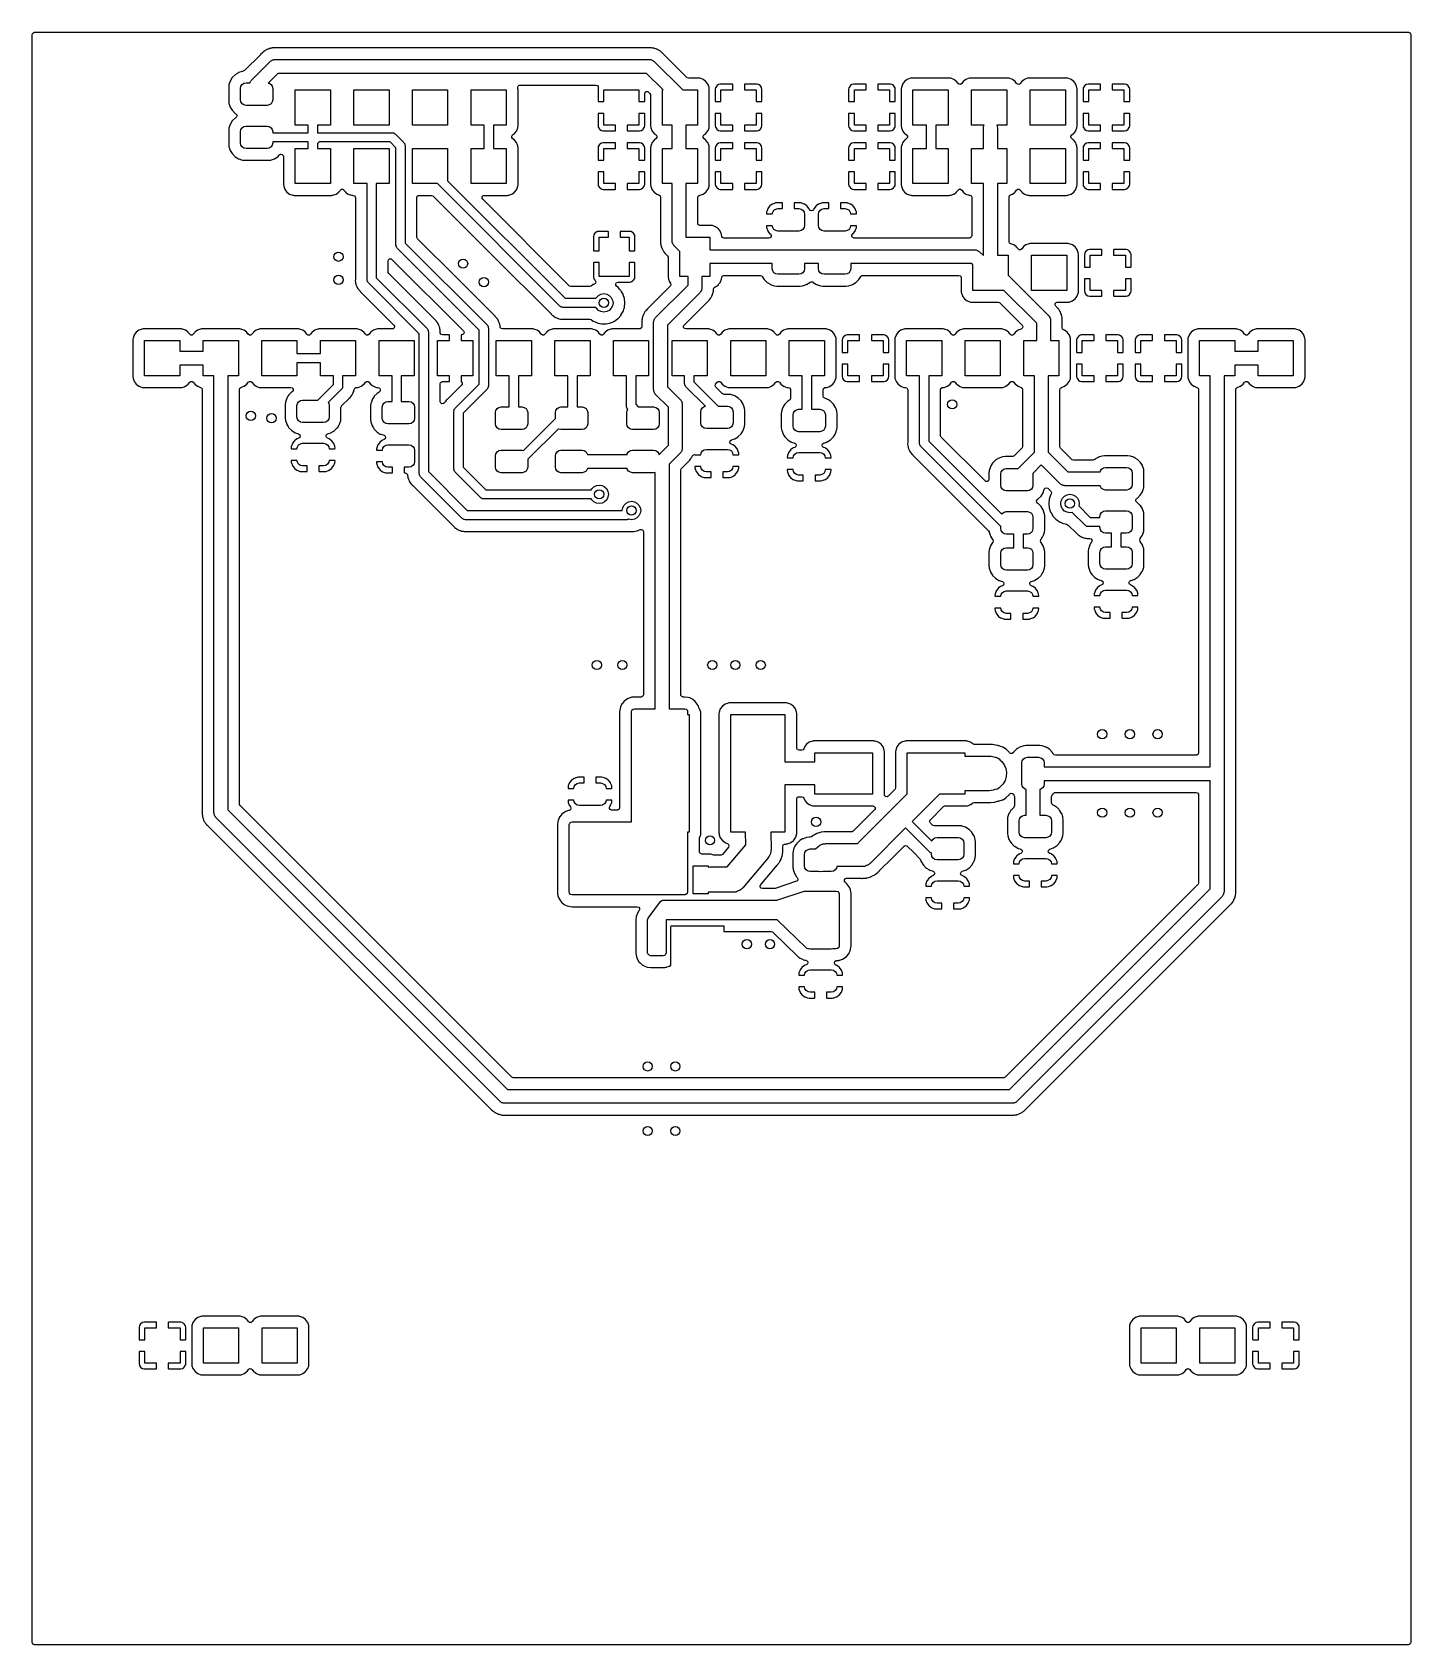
# Model space of a CAD drawing. Extents: x -0.18 to 2.18, y -0.18 to 2.58.
import ezdxf

# ---------------------------------------------------------------- set-up
doc = ezdxf.new("R2010")
doc.units = 0
doc.header["$MEASUREMENT"] = 0
doc.layers.add('BLACK', color=7, linetype='CONTINUOUS')

msp = doc.modelspace()

# ---------------------------------------------------------------- linework, layer by layer
at = {"layer": 'BLACK', "linetype": 'CONTINUOUS'}
for p, q in [((-0.176043, 2.57215), (-0.175299, 2.57444)), ((-0.176043, -0.172146), (-0.176043, 2.57215)), ((-0.175299, 2.57444), (-0.17335, 2.57585)), ((-0.17335, 2.57585), (-0.172146, 2.57604)), ((-0.172146, 2.57604), (2.17215, 2.57604)), ((2.17215, 2.57604), (2.17444, 2.5753)), ((2.17444, 2.5753), (2.17585, 2.57335)), ((2.17585, 2.57335), (2.17604, 2.57215)), ((2.17604, 2.57215), (2.17604, -0.172146)), ((0.213154, 2.5377), (0.185932, 2.51048)), ((0.2132, 2.53775), (0.213154, 2.5377)), ((0.213225, 2.53779), (0.2132, 2.53775)), ((0.213788, 2.53835), (0.213225, 2.53779)), ((0.216075, 2.54062), (0.213788, 2.53835)), ((0.216084, 2.54063), (0.216075, 2.54062)), ((0.217107, 2.54165), (0.216084, 2.54063)), ((0.217132, 2.54167), (0.217107, 2.54165)), ((0.217162, 2.5417), (0.217132, 2.54167)), ((0.218138, 2.54267), (0.217162, 2.5417)), ((0.218292, 2.54282), (0.218138, 2.54267)), ((0.218477, 2.54294), (0.218292, 2.54282)), ((0.219786, 2.54375), (0.218477, 2.54294)), ((0.218477, 2.54294), (0.218477, 2.54294)), ((0.220109, 2.54398), (0.219786, 2.54375)), ((0.221318, 2.54492), (0.220109, 2.54398)), ((0.221328, 2.54492), (0.221318, 2.54492)), ((0.2215, 2.54506), (0.221328, 2.54492)), ((0.221328, 2.54492), (0.221328, 2.54492)), ((0.222756, 2.54564), (0.2215, 2.54506)), ((0.223173, 2.54587), (0.222756, 2.54564)), ((0.224348, 2.5466), (0.223173, 2.54587)), ((0.226011, 2.54718), (0.224348, 2.5466)), ((0.226376, 2.54733), (0.226011, 2.54718)), ((0.227774, 2.54798), (0.226376, 2.54733)), ((0.227775, 2.54798), (0.227774, 2.54798)), ((0.227972, 2.54808), (0.227775, 2.54798)), ((0.228185, 2.54812), (0.227972, 2.54808)), ((0.229326, 2.54837), (0.228185, 2.54812)), ((0.228185, 2.54812), (0.228185, 2.54812)), ((0.229784, 2.5485), (0.229326, 2.54837)), ((0.230886, 2.54888), (0.229784, 2.5485)), ((0.230887, 2.54888), (0.230886, 2.54888)), ((0.231092, 2.54895), (0.230887, 2.54888)), ((0.231309, 2.54898), (0.231092, 2.54895)), ((0.23237, 2.5491), (0.231309, 2.54898)), ((0.231309, 2.54898), (0.231309, 2.54898)), ((0.232842, 2.54915), (0.23237, 2.5491)), ((0.233231, 2.54921), (0.232842, 2.54915)), ((0.234952, 2.54958), (0.233231, 2.54921)), ((0.238256, 2.54955), (0.234952, 2.54958)), ((0.238507, 2.54955), (0.238256, 2.54955)), ((0.238548, 2.54955), (0.238507, 2.54955)), ((0.873394, 2.54955), (0.238548, 2.54955)), ((0.873463, 2.54955), (0.873394, 2.54955)), ((0.873509, 2.54956), (0.873463, 2.54955)), ((0.873644, 2.54956), (0.873509, 2.54956)), ((0.877525, 2.54955), (0.873644, 2.54956)), ((0.877539, 2.54955), (0.877525, 2.54955)), ((0.878985, 2.54955), (0.877539, 2.54955)), ((0.879017, 2.54954), (0.878985, 2.54955)), ((0.879056, 2.54954), (0.879017, 2.54954)), ((0.88065, 2.54954), (0.879056, 2.54954)), ((0.882366, 2.54914), (0.88065, 2.54954)), ((0.882754, 2.54907), (0.882366, 2.54914)), ((0.884284, 2.54888), (0.882754, 2.54907)), ((0.884501, 2.54885), (0.884284, 2.54888)), ((0.884284, 2.54888), (0.884284, 2.54888)), ((0.884705, 2.54878), (0.884501, 2.54885)), ((0.885802, 2.54838), (0.884705, 2.54878)), ((0.884705, 2.54878), (0.884705, 2.54878)), ((0.886259, 2.54824), (0.885802, 2.54838)), ((0.887396, 2.54798), (0.886259, 2.54824)), ((0.887608, 2.54793), (0.887396, 2.54798)), ((0.887396, 2.54798), (0.887396, 2.54798)), ((0.889019, 2.54725), (0.887608, 2.54793)), ((0.889194, 2.54716), (0.889019, 2.54725)), ((0.889557, 2.54701), (0.889194, 2.54716)), ((0.891211, 2.54641), (0.889557, 2.54701)), ((0.891394, 2.54629), (0.891211, 2.54641)), ((0.892375, 2.54566), (0.891394, 2.54629)), ((0.89279, 2.54542), (0.892375, 2.54566)), ((0.894038, 2.54482), (0.89279, 2.54542)), ((0.894208, 2.54469), (0.894038, 2.54482)), ((0.895414, 2.54372), (0.894208, 2.54469)), ((0.895734, 2.54349), (0.895414, 2.54372)), ((0.897214, 2.54254), (0.895734, 2.54349)), ((0.89806, 2.54168), (0.897214, 2.54254)), ((0.899699, 2.54), (0.89806, 2.54168)), ((0.899728, 2.53997), (0.899699, 2.54)), ((0.940901, 2.4988), (0.899728, 2.53997)), ((0.175889, 2.50695), (0.170631, 2.5037)), ((0.176082, 2.50707), (0.175889, 2.50695)), ((0.175889, 2.50695), (0.175889, 2.50695)), ((0.182633, 2.50926), (0.176082, 2.50707)), ((0.183579, 2.50935), (0.182633, 2.50926)), ((0.185932, 2.51048), (0.183579, 2.50935)), ((0.198341, 2.49457), (0.229837, 2.52607)), ((0.243081, 2.50591), (0.226479, 2.4893)), ((0.229837, 2.52607), (0.230145, 2.52632)), ((0.230145, 2.52632), (0.230255, 2.52647)), ((0.230255, 2.52647), (0.230522, 2.52663)), ((0.230522, 2.52663), (0.231619, 2.52753)), ((0.231619, 2.52753), (0.232822, 2.52805)), ((0.232822, 2.52805), (0.233937, 2.52874)), ((0.233937, 2.52874), (0.234793, 2.52889)), ((0.234793, 2.52889), (0.235592, 2.52924)), ((0.235592, 2.52924), (0.236901, 2.52929)), ((0.236901, 2.52929), (0.238189, 2.52953)), ((0.238189, 2.52953), (0.876969, 2.52953)), ((0.872076, 2.50591), (0.243081, 2.50591)), ((0.900344, 2.47764), (0.872076, 2.50591)), ((0.876969, 2.52953), (0.877364, 2.52949)), ((0.877364, 2.52949), (0.877545, 2.52951)), ((0.877545, 2.52951), (0.87785, 2.52944)), ((0.87785, 2.52944), (0.879263, 2.5293)), ((0.879263, 2.5293), (0.880479, 2.52882)), ((0.880479, 2.52882), (0.881754, 2.52851)), ((0.881754, 2.52851), (0.882471, 2.52802)), ((0.882471, 2.52802), (0.88328, 2.5277)), ((0.88328, 2.5277), (0.88424, 2.52681)), ((0.88424, 2.52681), (0.88532, 2.52607)), ((0.88532, 2.52607), (0.933751, 2.47764)), ((0.159532, 2.48612), (0.159114, 2.48204)), ((0.159114, 2.48204), (0.159114, 2.45891)), ((0.161706, 2.49267), (0.159532, 2.48612)), ((0.16533, 2.49855), (0.161706, 2.49267)), ((0.170209, 2.50344), (0.16533, 2.49855)), ((0.170631, 2.5037), (0.170209, 2.50344)), ((0.179134, 2.48007), (0.179864, 2.48374)), ((0.179134, 2.46088), (0.179134, 2.48007)), ((0.179864, 2.48374), (0.181945, 2.48685)), ((0.181945, 2.48685), (0.185058, 2.48893)), ((0.185058, 2.48893), (0.18873, 2.48967)), ((0.18873, 2.48967), (0.195566, 2.48967)), ((0.195566, 2.48967), (0.195592, 2.48973)), ((0.195592, 2.48973), (0.195895, 2.49101)), ((0.195895, 2.49101), (0.196387, 2.49172)), ((0.196387, 2.49172), (0.196709, 2.49253)), ((0.196709, 2.49253), (0.1976, 2.49349)), ((0.1976, 2.49349), (0.198341, 2.49457)), ((0.226479, 2.4893), (0.228328, 2.48893)), ((0.228328, 2.48893), (0.231441, 2.48685)), ((0.231441, 2.48685), (0.233521, 2.48374)), ((0.233521, 2.48374), (0.234252, 2.48007)), ((0.234252, 2.48007), (0.234252, 2.46088)), ((0.272756, 2.41764), (0.272756, 2.47764)), ((0.272756, 2.47764), (0.332756, 2.47764)), ((0.332756, 2.47764), (0.332756, 2.41764)), ((0.372756, 2.41764), (0.372756, 2.47764)), ((0.372756, 2.47764), (0.432756, 2.47764)), ((0.432756, 2.47764), (0.432756, 2.41764)), ((0.472756, 2.41764), (0.472756, 2.47764)), ((0.472756, 2.47764), (0.532756, 2.47764)), ((0.532756, 2.47764), (0.532756, 2.41764)), ((0.572756, 2.41764), (0.572756, 2.47764)), ((0.572756, 2.47764), (0.632756, 2.47764)), ((0.632756, 2.47764), (0.632756, 2.41764)), ((0.652555, 2.48157), (0.653047, 2.48393)), ((0.652756, 2.47971), (0.652555, 2.48157)), ((0.652776, 2.47953), (0.652756, 2.47971)), ((0.652776, 2.41574), (0.652776, 2.47953)), ((0.653047, 2.48393), (0.654832, 2.48554)), ((0.654832, 2.48554), (0.656429, 2.48589)), ((0.656429, 2.48589), (0.78599, 2.48589)), ((0.78599, 2.48589), (0.788281, 2.48514)), ((0.788281, 2.48514), (0.789697, 2.48319)), ((0.789329, 2.47879), (0.789291, 2.47842)), ((0.789291, 2.47842), (0.789291, 2.45826)), ((0.789813, 2.48123), (0.789329, 2.47879)), ((0.789697, 2.48319), (0.789813, 2.48123)), ((0.799134, 2.45764), (0.799134, 2.47764)), ((0.799134, 2.47764), (0.859134, 2.47764)), ((0.859134, 2.47764), (0.859134, 2.45764)), ((0.899134, 2.41764), (0.899134, 2.47764)), ((0.899134, 2.47764), (0.900344, 2.47764)), ((0.933751, 2.47764), (0.959134, 2.47764)), ((0.941366, 2.4984), (0.940901, 2.4988)), ((0.943657, 2.49766), (0.941366, 2.4984)), ((0.961029, 2.49766), (0.943657, 2.49766)), ((0.959134, 2.47764), (0.959134, 2.41764)), ((0.961817, 2.49757), (0.961029, 2.49766)), ((0.963234, 2.49742), (0.961817, 2.49757)), ((0.963477, 2.49739), (0.963234, 2.49742)), ((0.963234, 2.49742), (0.963234, 2.49742)), ((0.968847, 2.49538), (0.963477, 2.49739)), ((0.973435, 2.49194), (0.968847, 2.49538)), ((0.976875, 2.48735), (0.973435, 2.49194)), ((0.976972, 2.48709), (0.976875, 2.48735)), ((0.977776, 2.48495), (0.976972, 2.48709)), ((0.976972, 2.48709), (0.976972, 2.48709)), ((0.978888, 2.48198), (0.977776, 2.48495)), ((0.978914, 2.48174), (0.978888, 2.48198)), ((0.978969, 2.48123), (0.978914, 2.48174)), ((0.978914, 2.48174), (0.978914, 2.48174)), ((0.979154, 2.47953), (0.978969, 2.48123)), ((0.979154, 2.41574), (0.979154, 2.47953)), ((0.989329, 2.47879), (0.989291, 2.47842)), ((0.989291, 2.47842), (0.989291, 2.45826)), ((0.989788, 2.4811), (0.989329, 2.47879)), ((0.990076, 2.4818), (0.989788, 2.4811)), ((0.991824, 2.48441), (0.990076, 2.4818)), ((0.992357, 2.48495), (0.991824, 2.48441)), ((0.994974, 2.4867), (0.992357, 2.48495)), ((0.99567, 2.48698), (0.994974, 2.4867)), ((0.997977, 2.48744), (0.99567, 2.48698)), ((0.998356, 2.48748), (0.997977, 2.48744)), ((1.01881, 2.48748), (0.998356, 2.48748)), ((0.999134, 2.45764), (0.999134, 2.47764)), ((0.999134, 2.47764), (1.01913, 2.47764)), ((1.01897, 2.48736), (1.01881, 2.48748)), ((1.01913, 2.48686), (1.01897, 2.48736)), ((1.01913, 2.47764), (1.01913, 2.48686)), ((1.03925, 2.48732), (1.03913, 2.48716)), ((1.03913, 2.48716), (1.03913, 2.47764)), ((1.03913, 2.47764), (1.05913, 2.47764)), ((1.03975, 2.48748), (1.03925, 2.48732)), ((1.05991, 2.48748), (1.03975, 2.48748)), ((1.05913, 2.47764), (1.05913, 2.45764)), ((1.06029, 2.48744), (1.05991, 2.48748)), ((1.0626, 2.48698), (1.06029, 2.48744)), ((1.06329, 2.4867), (1.0626, 2.48698)), ((1.06591, 2.48495), (1.06329, 2.4867)), ((1.06644, 2.48441), (1.06591, 2.48495)), ((1.06819, 2.4818), (1.06644, 2.48441)), ((1.06848, 2.4811), (1.06819, 2.4818)), ((1.06894, 2.47879), (1.06848, 2.4811)), ((1.06898, 2.47842), (1.06894, 2.47879)), ((1.06898, 2.45796), (1.06898, 2.47842)), ((1.21689, 2.47879), (1.21685, 2.47842)), ((1.21685, 2.47842), (1.21685, 2.45826)), ((1.21735, 2.4811), (1.21689, 2.47879)), ((1.21763, 2.4818), (1.21735, 2.4811)), ((1.21938, 2.48441), (1.21763, 2.4818)), ((1.21992, 2.48495), (1.21938, 2.48441)), ((1.22253, 2.4867), (1.21992, 2.48495)), ((1.22323, 2.48698), (1.22253, 2.4867)), ((1.22554, 2.48744), (1.22323, 2.48698)), ((1.22591, 2.48748), (1.22554, 2.48744)), ((1.24637, 2.48748), (1.22591, 2.48748)), ((1.22669, 2.45764), (1.22669, 2.47764)), ((1.22669, 2.47764), (1.24669, 2.47764)), ((1.24653, 2.48736), (1.24637, 2.48748)), ((1.24669, 2.48686), (1.24653, 2.48736)), ((1.24669, 2.47764), (1.24669, 2.48686)), ((1.26681, 2.48732), (1.26669, 2.48716)), ((1.26669, 2.48716), (1.26669, 2.47764)), ((1.26669, 2.47764), (1.28669, 2.47764)), ((1.26731, 2.48748), (1.26681, 2.48732)), ((1.28747, 2.48748), (1.26731, 2.48748)), ((1.28669, 2.47764), (1.28669, 2.45764)), ((1.28785, 2.48744), (1.28747, 2.48748)), ((1.29016, 2.48698), (1.28785, 2.48744)), ((1.29085, 2.4867), (1.29016, 2.48698)), ((1.29347, 2.48495), (1.29085, 2.4867)), ((1.294, 2.48441), (1.29347, 2.48495)), ((1.29575, 2.4818), (1.294, 2.48441)), ((1.29604, 2.4811), (1.29575, 2.4818)), ((1.2965, 2.47879), (1.29604, 2.4811)), ((1.29654, 2.47842), (1.2965, 2.47879)), ((1.29654, 2.45796), (1.29654, 2.47842)), ((1.30686, 2.48123), (1.30667, 2.47953)), ((1.30667, 2.47953), (1.30667, 2.41574)), ((1.30691, 2.48174), (1.30686, 2.48123)), ((1.30694, 2.48198), (1.30691, 2.48174)), ((1.30691, 2.48174), (1.30691, 2.48174)), ((1.30805, 2.48495), (1.30694, 2.48198)), ((1.30885, 2.48709), (1.30805, 2.48495)), ((1.30895, 2.48735), (1.30885, 2.48709)), ((1.30885, 2.48709), (1.30885, 2.48709)), ((1.31239, 2.49194), (1.30895, 2.48735)), ((1.31698, 2.49538), (1.31239, 2.49194)), ((1.32235, 2.49739), (1.31698, 2.49538)), ((1.32259, 2.49742), (1.32235, 2.49739)), ((1.32401, 2.49757), (1.32259, 2.49742)), ((1.32259, 2.49742), (1.32259, 2.49742)), ((1.3248, 2.49766), (1.32401, 2.49757)), ((1.38859, 2.49766), (1.3248, 2.49766)), ((1.32669, 2.41764), (1.32669, 2.47764)), ((1.32669, 2.47764), (1.38669, 2.47764)), ((1.38669, 2.47764), (1.38669, 2.41764)), ((1.38938, 2.49757), (1.38859, 2.49766)), ((1.39079, 2.49742), (1.38938, 2.49757)), ((1.39104, 2.49739), (1.39079, 2.49742)), ((1.39079, 2.49742), (1.39079, 2.49742)), ((1.39641, 2.49538), (1.39104, 2.49739)), ((1.40099, 2.49194), (1.39641, 2.49538)), ((1.40116, 2.49172), (1.40099, 2.49194)), ((1.40357, 2.4885), (1.40116, 2.49172)), ((1.40116, 2.49172), (1.40116, 2.49172)), ((1.40543, 2.48715), (1.40357, 2.4885)), ((1.40784, 2.48711), (1.40543, 2.48715)), ((1.40981, 2.4885), (1.40784, 2.48711)), ((1.41222, 2.49172), (1.40981, 2.4885)), ((1.41239, 2.49194), (1.41222, 2.49172)), ((1.41222, 2.49172), (1.41222, 2.49172)), ((1.41698, 2.49538), (1.41239, 2.49194)), ((1.42235, 2.49739), (1.41698, 2.49538)), ((1.42259, 2.49742), (1.42235, 2.49739)), ((1.42401, 2.49757), (1.42259, 2.49742)), ((1.42259, 2.49742), (1.42259, 2.49742)), ((1.4248, 2.49766), (1.42401, 2.49757)), ((1.48859, 2.49766), (1.4248, 2.49766)), ((1.42669, 2.41764), (1.42669, 2.47764)), ((1.42669, 2.47764), (1.48669, 2.47764)), ((1.48669, 2.47764), (1.48669, 2.41764)), ((1.48938, 2.49757), (1.48859, 2.49766)), ((1.49079, 2.49742), (1.48938, 2.49757)), ((1.49104, 2.49739), (1.49079, 2.49742)), ((1.49079, 2.49742), (1.49079, 2.49742)), ((1.49641, 2.49538), (1.49104, 2.49739)), ((1.50099, 2.49194), (1.49641, 2.49538)), ((1.50116, 2.49172), (1.50099, 2.49194)), ((1.50357, 2.4885), (1.50116, 2.49172)), ((1.50116, 2.49172), (1.50116, 2.49172)), ((1.50543, 2.48715), (1.50357, 2.4885)), ((1.50784, 2.48711), (1.50543, 2.48715)), ((1.50981, 2.4885), (1.50784, 2.48711)), ((1.51222, 2.49172), (1.50981, 2.4885)), ((1.51239, 2.49194), (1.51222, 2.49172)), ((1.51222, 2.49172), (1.51222, 2.49172)), ((1.51698, 2.49538), (1.51239, 2.49194)), ((1.52235, 2.49739), (1.51698, 2.49538)), ((1.52259, 2.49742), (1.52235, 2.49739)), ((1.52401, 2.49757), (1.52259, 2.49742)), ((1.52259, 2.49742), (1.52259, 2.49742)), ((1.5248, 2.49766), (1.52401, 2.49757)), ((1.58859, 2.49766), (1.5248, 2.49766)), ((1.52669, 2.41764), (1.52669, 2.47764)), ((1.52669, 2.47764), (1.58669, 2.47764)), ((1.58669, 2.47764), (1.58669, 2.41764)), ((1.58938, 2.49757), (1.58859, 2.49766)), ((1.59079, 2.49742), (1.58938, 2.49757)), ((1.59104, 2.49739), (1.59079, 2.49742)), ((1.59079, 2.49742), (1.59079, 2.49742)), ((1.59641, 2.49538), (1.59104, 2.49739)), ((1.60099, 2.49194), (1.59641, 2.49538)), ((1.60443, 2.48735), (1.60099, 2.49194)), ((1.60453, 2.48709), (1.60443, 2.48735)), ((1.60533, 2.48495), (1.60453, 2.48709)), ((1.60453, 2.48709), (1.60453, 2.48709)), ((1.60645, 2.48198), (1.60533, 2.48495)), ((1.60647, 2.48174), (1.60645, 2.48198)), ((1.60653, 2.48123), (1.60647, 2.48174)), ((1.60647, 2.48174), (1.60647, 2.48174)), ((1.60671, 2.47953), (1.60653, 2.48123)), ((1.60671, 2.41574), (1.60671, 2.47953)), ((1.61689, 2.47879), (1.61685, 2.47842)), ((1.61685, 2.47842), (1.61685, 2.45826)), ((1.61735, 2.4811), (1.61689, 2.47879)), ((1.61763, 2.4818), (1.61735, 2.4811)), ((1.61938, 2.48441), (1.61763, 2.4818)), ((1.61992, 2.48495), (1.61938, 2.48441)), ((1.62253, 2.4867), (1.61992, 2.48495)), ((1.62323, 2.48698), (1.62253, 2.4867)), ((1.62554, 2.48744), (1.62323, 2.48698)), ((1.62591, 2.48748), (1.62554, 2.48744)), ((1.64637, 2.48748), (1.62591, 2.48748)), ((1.62669, 2.45764), (1.62669, 2.47764)), ((1.62669, 2.47764), (1.64669, 2.47764)), ((1.64653, 2.48736), (1.64637, 2.48748)), ((1.64669, 2.48686), (1.64653, 2.48736)), ((1.64669, 2.47764), (1.64669, 2.48686)), ((1.66681, 2.48732), (1.66669, 2.48716)), ((1.66669, 2.48716), (1.66669, 2.47764)), ((1.66669, 2.47764), (1.68669, 2.47764)), ((1.66731, 2.48748), (1.66681, 2.48732)), ((1.68747, 2.48748), (1.66731, 2.48748)), ((1.68669, 2.47764), (1.68669, 2.45764)), ((1.68785, 2.48744), (1.68747, 2.48748)), ((1.69016, 2.48698), (1.68785, 2.48744)), ((1.69085, 2.4867), (1.69016, 2.48698)), ((1.69347, 2.48495), (1.69085, 2.4867)), ((1.694, 2.48441), (1.69347, 2.48495)), ((1.69575, 2.4818), (1.694, 2.48441)), ((1.69604, 2.4811), (1.69575, 2.4818)), ((1.6965, 2.47879), (1.69604, 2.4811)), ((1.69654, 2.47842), (1.6965, 2.47879)), ((1.69654, 2.45796), (1.69654, 2.47842)), ((0.159114, 2.45891), (0.159543, 2.45478)), ((0.159543, 2.45478), (0.161728, 2.44823)), ((0.179864, 2.4572), (0.179134, 2.46088)), ((0.181945, 2.45409), (0.179864, 2.4572)), ((0.185058, 2.45201), (0.181945, 2.45409)), ((0.18873, 2.45128), (0.185058, 2.45201)), ((0.224656, 2.45128), (0.18873, 2.45128)), ((0.228328, 2.45201), (0.224656, 2.45128)), ((0.231441, 2.45409), (0.228328, 2.45201)), ((0.233521, 2.4572), (0.231441, 2.45409)), ((0.234252, 2.46088), (0.233521, 2.4572)), ((0.789291, 2.45826), (0.789454, 2.45776)), ((0.789454, 2.45776), (0.789616, 2.45764)), ((0.789616, 2.45764), (0.799134, 2.45764)), ((0.859134, 2.45764), (0.868359, 2.45764)), ((0.868359, 2.45764), (0.868858, 2.4578)), ((0.868858, 2.4578), (0.868976, 2.45796)), ((0.868976, 2.47128), (0.869721, 2.47357)), ((0.868976, 2.45796), (0.868976, 2.47128)), ((0.869721, 2.47357), (0.87167, 2.47499)), ((0.87167, 2.47499), (0.874078, 2.47499)), ((0.874078, 2.47499), (0.87563, 2.47404)), ((0.87563, 2.47404), (0.877973, 2.4717)), ((0.877973, 2.4717), (0.879066, 2.46955)), ((0.879066, 2.46955), (0.879114, 2.46894)), ((0.879114, 2.46894), (0.879114, 2.41574)), ((0.989291, 2.45826), (0.989454, 2.45776)), ((0.989454, 2.45776), (0.989616, 2.45764)), ((0.989616, 2.45764), (0.999134, 2.45764)), ((1.05913, 2.45764), (1.06836, 2.45764)), ((1.06836, 2.45764), (1.06886, 2.4578)), ((1.06886, 2.4578), (1.06898, 2.45796)), ((1.21685, 2.45826), (1.21701, 2.45776)), ((1.21701, 2.45776), (1.21717, 2.45764)), ((1.21717, 2.45764), (1.22669, 2.45764)), ((1.28669, 2.45764), (1.29592, 2.45764)), ((1.29592, 2.45764), (1.29642, 2.4578)), ((1.29642, 2.4578), (1.29654, 2.45796)), ((1.61685, 2.45826), (1.61701, 2.45776)), ((1.61701, 2.45776), (1.61717, 2.45764)), ((1.61717, 2.45764), (1.62669, 2.45764)), ((1.68669, 2.45764), (1.69592, 2.45764)), ((1.69592, 2.45764), (1.69642, 2.4578)), ((1.69642, 2.4578), (1.69654, 2.45796)), ((0.16533, 2.42473), (0.161706, 2.41885)), ((0.161728, 2.44823), (0.161847, 2.44803)), ((0.161847, 2.44803), (0.161847, 2.44803)), ((0.161847, 2.44803), (0.165101, 2.44278)), ((0.165101, 2.44278), (0.165362, 2.44235)), ((0.170209, 2.42962), (0.16533, 2.42473)), ((0.165362, 2.44235), (0.17025, 2.43748)), ((0.171224, 2.43025), (0.170209, 2.42962)), ((0.17025, 2.43748), (0.170443, 2.43736)), ((0.170443, 2.43736), (0.170443, 2.43736)), ((0.170443, 2.43736), (0.171219, 2.43688)), ((0.171219, 2.43688), (0.172778, 2.43504)), ((0.171697, 2.43059), (0.171224, 2.43025)), ((0.172961, 2.43264), (0.171697, 2.43059)), ((0.172778, 2.43504), (0.172961, 2.43264)), ((0.789409, 2.43748), (0.789291, 2.43731)), ((0.789291, 2.43731), (0.789291, 2.41686)), ((0.789909, 2.43764), (0.789409, 2.43748)), ((0.799134, 2.43764), (0.789909, 2.43764)), ((0.799134, 2.41764), (0.799134, 2.43764)), ((0.868652, 2.43764), (0.859134, 2.43764)), ((0.859134, 2.43764), (0.859134, 2.41764)), ((0.868814, 2.43752), (0.868652, 2.43764)), ((0.868976, 2.43702), (0.868814, 2.43752)), ((0.868976, 2.41686), (0.868976, 2.43702)), ((0.989409, 2.43748), (0.989291, 2.43731)), ((0.989291, 2.43731), (0.989291, 2.41686)), ((0.989909, 2.43764), (0.989409, 2.43748)), ((0.999134, 2.43764), (0.989909, 2.43764)), ((0.999134, 2.41764), (0.999134, 2.43764)), ((1.06865, 2.43764), (1.05913, 2.43764)), ((1.05913, 2.43764), (1.05913, 2.41764)), ((1.06881, 2.43752), (1.06865, 2.43764)), ((1.06898, 2.43702), (1.06881, 2.43752)), ((1.06898, 2.41686), (1.06898, 2.43702)), ((1.21697, 2.43748), (1.21685, 2.43731)), ((1.21685, 2.43731), (1.21685, 2.41686)), ((1.21747, 2.43764), (1.21697, 2.43748)), ((1.22669, 2.43764), (1.21747, 2.43764)), ((1.22669, 2.41764), (1.22669, 2.43764)), ((1.29621, 2.43764), (1.28669, 2.43764)), ((1.28669, 2.43764), (1.28669, 2.41764)), ((1.29637, 2.43752), (1.29621, 2.43764)), ((1.29654, 2.43702), (1.29637, 2.43752)), ((1.29654, 2.41686), (1.29654, 2.43702)), ((1.61697, 2.43748), (1.61685, 2.43731)), ((1.61685, 2.43731), (1.61685, 2.41686)), ((1.61747, 2.43764), (1.61697, 2.43748)), ((1.62669, 2.43764), (1.61747, 2.43764)), ((1.62669, 2.41764), (1.62669, 2.43764)), ((1.69621, 2.43764), (1.68669, 2.43764)), ((1.68669, 2.43764), (1.68669, 2.41764)), ((1.69637, 2.43752), (1.69621, 2.43764)), ((1.69654, 2.43702), (1.69637, 2.43752)), ((1.69654, 2.41686), (1.69654, 2.43702)), ((0.159532, 2.4123), (0.159114, 2.40822)), ((0.159114, 2.40822), (0.159114, 2.38509)), ((0.161706, 2.41885), (0.159532, 2.4123)), ((0.179134, 2.40625), (0.179864, 2.40992)), ((0.179134, 2.38706), (0.179134, 2.40625)), ((0.179864, 2.40992), (0.181945, 2.41304)), ((0.181945, 2.41304), (0.185058, 2.41512)), ((0.185058, 2.41512), (0.18873, 2.41585)), ((0.18873, 2.41585), (0.224656, 2.41585)), ((0.224656, 2.41585), (0.228328, 2.41512)), ((0.228328, 2.41512), (0.231441, 2.41304)), ((0.231441, 2.41304), (0.233521, 2.40992)), ((0.233521, 2.40992), (0.234252, 2.40625)), ((0.234252, 2.40625), (0.234252, 2.40453)), ((0.234252, 2.40453), (0.294882, 2.40453)), ((0.294882, 2.41764), (0.272756, 2.41764)), ((0.294882, 2.40453), (0.294882, 2.41764)), ((0.332756, 2.41764), (0.31063, 2.41764)), ((0.31063, 2.41764), (0.31063, 2.40453)), ((0.31063, 2.40453), (0.438006, 2.40453)), ((0.432756, 2.41764), (0.372756, 2.41764)), ((0.438006, 2.40453), (0.439288, 2.40423)), ((0.439288, 2.40423), (0.440595, 2.40409)), ((0.440595, 2.40409), (0.440978, 2.40384)), ((0.440978, 2.40384), (0.441419, 2.40374)), ((0.441419, 2.40374), (0.442446, 2.40292)), ((0.442446, 2.40292), (0.44356, 2.40222)), ((0.44356, 2.40222), (0.45792, 2.38786)), ((0.532756, 2.41764), (0.472756, 2.41764)), ((0.595276, 2.41764), (0.572756, 2.41764)), ((0.595276, 2.37764), (0.595276, 2.41764)), ((0.632756, 2.41764), (0.611024, 2.41764)), ((0.611024, 2.41764), (0.611024, 2.37764)), ((0.642229, 2.39649), (0.642265, 2.3989)), ((0.643616, 2.39452), (0.642229, 2.39649)), ((0.642265, 2.3989), (0.643616, 2.40076)), ((0.643616, 2.40076), (0.646835, 2.40317)), ((0.646835, 2.39211), (0.643616, 2.39452)), ((0.646835, 2.40317), (0.647058, 2.40334)), ((0.646835, 2.40317), (0.646835, 2.40317)), ((0.647058, 2.40334), (0.650497, 2.40793)), ((0.650497, 2.40793), (0.650634, 2.40829)), ((0.650634, 2.40829), (0.652424, 2.41307)), ((0.652424, 2.41307), (0.65251, 2.41329)), ((0.65251, 2.41329), (0.652776, 2.41574)), ((0.789291, 2.41686), (0.789329, 2.41648)), ((0.789329, 2.41648), (0.789788, 2.41417)), ((0.789788, 2.41417), (0.790076, 2.41348)), ((0.790076, 2.41348), (0.791824, 2.41086)), ((0.791824, 2.41086), (0.792357, 2.41033)), ((0.792357, 2.41033), (0.794974, 2.40858)), ((0.794974, 2.40858), (0.79567, 2.40829)), ((0.79567, 2.40829), (0.797977, 2.40783)), ((0.797977, 2.40783), (0.798356, 2.4078)), ((0.798356, 2.4078), (0.818517, 2.4078)), ((0.819134, 2.41764), (0.799134, 2.41764)), ((0.818517, 2.4078), (0.819016, 2.40796)), ((0.819016, 2.40796), (0.819134, 2.40812)), ((0.819134, 2.40812), (0.819134, 2.41764)), ((0.859134, 2.41764), (0.839134, 2.41764)), ((0.839134, 2.41764), (0.839134, 2.40841)), ((0.839134, 2.40841), (0.839296, 2.40791)), ((0.839296, 2.40791), (0.839458, 2.4078)), ((0.839458, 2.4078), (0.859912, 2.4078)), ((0.859912, 2.4078), (0.860291, 2.40783)), ((0.860291, 2.40783), (0.862598, 2.40829)), ((0.862598, 2.40829), (0.863293, 2.40858)), ((0.863293, 2.40858), (0.865911, 2.41033)), ((0.865911, 2.41033), (0.866443, 2.41086)), ((0.866443, 2.41086), (0.868192, 2.41348)), ((0.868192, 2.41348), (0.86848, 2.41417)), ((0.86848, 2.41417), (0.868939, 2.41648)), ((0.868939, 2.41648), (0.868976, 2.41686)), ((0.879114, 2.41574), (0.87938, 2.41329)), ((0.87938, 2.41329), (0.879466, 2.41307)), ((0.879466, 2.41307), (0.881256, 2.40829)), ((0.881256, 2.40829), (0.881393, 2.40793)), ((0.881393, 2.40793), (0.884832, 2.40334)), ((0.884832, 2.40334), (0.885054, 2.40317)), ((0.885054, 2.40317), (0.885055, 2.40317)), ((0.885055, 2.40317), (0.888274, 2.40076)), ((0.888274, 2.39452), (0.885055, 2.39211)), ((0.888274, 2.40076), (0.889661, 2.39879)), ((0.889625, 2.39638), (0.888274, 2.39452)), ((0.889661, 2.39879), (0.889625, 2.39638)), ((0.915748, 2.41764), (0.899134, 2.41764)), ((0.915748, 2.37764), (0.915748, 2.41764)), ((0.959134, 2.41764), (0.93937, 2.41764)), ((0.93937, 2.41764), (0.93937, 2.37764)), ((0.968607, 2.39649), (0.968643, 2.3989)), ((0.969994, 2.39452), (0.968607, 2.39649)), ((0.968643, 2.3989), (0.969994, 2.40076)), ((0.969994, 2.40076), (0.973213, 2.40317)), ((0.973213, 2.39211), (0.969994, 2.39452)), ((0.973213, 2.40317), (0.973435, 2.40334)), ((0.973213, 2.40317), (0.973213, 2.40317)), ((0.973435, 2.40334), (0.976875, 2.40793)), ((0.976875, 2.40793), (0.977012, 2.40829)), ((0.977012, 2.40829), (0.978802, 2.41307)), ((0.978802, 2.41307), (0.978888, 2.41329)), ((0.978888, 2.41329), (0.979154, 2.41574)), ((0.989291, 2.41686), (0.989329, 2.41648)), ((0.989329, 2.41648), (0.989788, 2.41417)), ((0.989788, 2.41417), (0.990076, 2.41348)), ((0.990076, 2.41348), (0.991824, 2.41086)), ((0.991824, 2.41086), (0.992357, 2.41033)), ((0.992357, 2.41033), (0.994974, 2.40858)), ((0.994974, 2.40858), (0.99567, 2.40829)), ((0.99567, 2.40829), (0.997977, 2.40783)), ((0.997977, 2.40783), (0.998356, 2.4078)), ((0.998356, 2.4078), (1.01852, 2.4078)), ((1.01913, 2.41764), (0.999134, 2.41764)), ((1.01852, 2.4078), (1.01902, 2.40796)), ((1.01902, 2.40796), (1.01913, 2.40812)), ((1.01913, 2.40812), (1.01913, 2.41764)), ((1.05913, 2.41764), (1.03913, 2.41764)), ((1.03913, 2.41764), (1.03913, 2.40841)), ((1.03913, 2.40841), (1.0393, 2.40791)), ((1.0393, 2.40791), (1.03946, 2.4078)), ((1.03946, 2.4078), (1.05991, 2.4078)), ((1.05991, 2.4078), (1.06029, 2.40783)), ((1.06029, 2.40783), (1.0626, 2.40829)), ((1.0626, 2.40829), (1.06329, 2.40858)), ((1.06329, 2.40858), (1.06591, 2.41033)), ((1.06591, 2.41033), (1.06644, 2.41086)), ((1.06644, 2.41086), (1.06819, 2.41348)), ((1.06819, 2.41348), (1.06848, 2.41417)), ((1.06848, 2.41417), (1.06894, 2.41648)), ((1.06894, 2.41648), (1.06898, 2.41686)), ((1.21685, 2.41686), (1.21689, 2.41648)), ((1.21689, 2.41648), (1.21735, 2.41417)), ((1.21735, 2.41417), (1.21763, 2.41348)), ((1.21763, 2.41348), (1.21938, 2.41086)), ((1.21938, 2.41086), (1.21992, 2.41033)), ((1.21992, 2.41033), (1.22253, 2.40858)), ((1.22253, 2.40858), (1.22323, 2.40829)), ((1.22323, 2.40829), (1.22554, 2.40783)), ((1.22554, 2.40783), (1.22591, 2.4078)), ((1.22591, 2.4078), (1.24608, 2.4078)), ((1.24669, 2.41764), (1.22669, 2.41764)), ((1.24608, 2.4078), (1.24657, 2.40796)), ((1.24657, 2.40796), (1.24669, 2.40812)), ((1.24669, 2.40812), (1.24669, 2.41764)), ((1.28669, 2.41764), (1.26669, 2.41764)), ((1.26669, 2.41764), (1.26669, 2.40841)), ((1.26669, 2.40841), (1.26686, 2.40791)), ((1.26686, 2.40791), (1.26702, 2.4078)), ((1.26702, 2.4078), (1.28747, 2.4078)), ((1.28747, 2.4078), (1.28785, 2.40783)), ((1.28785, 2.40783), (1.29016, 2.40829)), ((1.29016, 2.40829), (1.29085, 2.40858)), ((1.29085, 2.40858), (1.29347, 2.41033)), ((1.29347, 2.41033), (1.294, 2.41086)), ((1.294, 2.41086), (1.29575, 2.41348)), ((1.29575, 2.41348), (1.29604, 2.41417)), ((1.29604, 2.41417), (1.2965, 2.41648)), ((1.2965, 2.41648), (1.29654, 2.41686)), ((1.30667, 2.41574), (1.30694, 2.41329)), ((1.30694, 2.41329), (1.30702, 2.41307)), ((1.30702, 2.41307), (1.30881, 2.40829)), ((1.30881, 2.40829), (1.30895, 2.40793)), ((1.30895, 2.40793), (1.31239, 2.40334)), ((1.31239, 2.40334), (1.31261, 2.40317)), ((1.31261, 2.40317), (1.31261, 2.40317)), ((1.31261, 2.40317), (1.31583, 2.40076)), ((1.31583, 2.39452), (1.31261, 2.39211)), ((1.31583, 2.40076), (1.31722, 2.39879)), ((1.31718, 2.39638), (1.31583, 2.39452)), ((1.31722, 2.39879), (1.31718, 2.39638)), ((1.35, 2.41764), (1.32669, 2.41764)), ((1.35, 2.37764), (1.35, 2.41764)), ((1.38669, 2.41764), (1.36575, 2.41764)), ((1.36575, 2.41764), (1.36575, 2.37764)), ((1.44821, 2.41764), (1.42669, 2.41764)), ((1.44705, 2.41299), (1.44727, 2.41529)), ((1.44705, 2.37764), (1.44705, 2.41299)), ((1.44727, 2.41529), (1.44821, 2.41764)), ((1.48669, 2.41764), (1.46963, 2.41764)), ((1.46963, 2.41764), (1.46988, 2.41724)), ((1.46988, 2.41724), (1.47067, 2.41299)), ((1.47067, 2.41299), (1.47067, 2.37764)), ((1.58669, 2.41764), (1.52669, 2.41764)), ((1.59617, 2.39649), (1.5962, 2.3989)), ((1.59755, 2.39452), (1.59617, 2.39649)), ((1.5962, 2.3989), (1.59755, 2.40076)), ((1.59755, 2.40076), (1.60077, 2.40317)), ((1.60077, 2.39211), (1.59755, 2.39452)), ((1.60077, 2.40317), (1.60099, 2.40334)), ((1.60077, 2.40317), (1.60077, 2.40317)), ((1.60099, 2.40334), (1.60443, 2.40793)), ((1.60443, 2.40793), (1.60457, 2.40829)), ((1.60457, 2.40829), (1.60636, 2.41307)), ((1.60636, 2.41307), (1.60645, 2.41329)), ((1.60645, 2.41329), (1.60671, 2.41574)), ((1.61685, 2.41686), (1.61689, 2.41648)), ((1.61689, 2.41648), (1.61735, 2.41417)), ((1.61735, 2.41417), (1.61763, 2.41348)), ((1.61763, 2.41348), (1.61938, 2.41086)), ((1.61938, 2.41086), (1.61992, 2.41033)), ((1.61992, 2.41033), (1.62253, 2.40858)), ((1.62253, 2.40858), (1.62323, 2.40829)), ((1.62323, 2.40829), (1.62554, 2.40783)), ((1.62554, 2.40783), (1.62591, 2.4078)), ((1.62591, 2.4078), (1.64608, 2.4078)), ((1.64669, 2.41764), (1.62669, 2.41764)), ((1.64608, 2.4078), (1.64657, 2.40796)), ((1.64657, 2.40796), (1.64669, 2.40812)), ((1.64669, 2.40812), (1.64669, 2.41764)), ((1.68669, 2.41764), (1.66669, 2.41764)), ((1.66669, 2.41764), (1.66669, 2.40841)), ((1.66669, 2.40841), (1.66686, 2.40791)), ((1.66686, 2.40791), (1.66702, 2.4078)), ((1.66702, 2.4078), (1.68747, 2.4078)), ((1.68747, 2.4078), (1.68785, 2.40783)), ((1.68785, 2.40783), (1.69016, 2.40829)), ((1.69016, 2.40829), (1.69085, 2.40858)), ((1.69085, 2.40858), (1.69347, 2.41033)), ((1.69347, 2.41033), (1.694, 2.41086)), ((1.694, 2.41086), (1.69575, 2.41348)), ((1.69575, 2.41348), (1.69604, 2.41417)), ((1.69604, 2.41417), (1.6965, 2.41648)), ((1.6965, 2.41648), (1.69654, 2.41686)), ((0.159114, 2.38509), (0.159543, 2.38096)), ((0.159543, 2.38096), (0.15961, 2.38076)), ((0.15961, 2.38076), (0.15961, 2.38076)), ((0.15961, 2.38076), (0.160054, 2.37943)), ((0.160054, 2.37943), (0.161728, 2.37441)), ((0.161728, 2.37441), (0.161847, 2.37422)), ((0.161847, 2.37422), (0.161847, 2.37422)), ((0.161847, 2.37422), (0.165101, 2.36896)), ((0.165101, 2.36896), (0.165362, 2.36854)), ((0.165362, 2.36854), (0.17025, 2.36366)), ((0.179864, 2.38338), (0.179134, 2.38706)), ((0.181945, 2.38027), (0.179864, 2.38338)), ((0.185058, 2.37819), (0.181945, 2.38027)), ((0.18873, 2.37746), (0.185058, 2.37819)), ((0.224656, 2.37746), (0.18873, 2.37746)), ((0.228328, 2.37819), (0.224656, 2.37746)), ((0.231441, 2.38027), (0.228328, 2.37819)), ((0.233521, 2.38338), (0.231441, 2.38027)), ((0.234252, 2.38706), (0.233521, 2.38338)), ((0.294882, 2.38878), (0.234252, 2.38878)), ((0.234252, 2.38878), (0.234252, 2.38706)), ((0.24608, 2.3666), (0.248226, 2.36769)), ((0.248226, 2.36769), (0.250605, 2.36732)), ((0.250605, 2.36732), (0.25231, 2.36562)), ((0.272756, 2.31764), (0.272756, 2.37764)), ((0.272756, 2.37764), (0.294882, 2.37764)), ((0.294882, 2.37764), (0.294882, 2.38878)), ((0.313301, 2.38878), (0.31063, 2.38611)), ((0.31063, 2.38611), (0.31063, 2.37764)), ((0.31063, 2.37764), (0.332756, 2.37764)), ((0.434731, 2.38878), (0.313301, 2.38878)), ((0.332756, 2.37764), (0.332756, 2.31764)), ((0.372756, 2.31764), (0.372756, 2.37764)), ((0.372756, 2.37764), (0.432756, 2.37764)), ((0.432756, 2.37764), (0.432756, 2.31764)), ((0.444469, 2.37904), (0.434731, 2.38878)), ((0.444469, 2.21301), (0.444469, 2.37904)), ((0.45792, 2.38786), (0.458618, 2.38675)), ((0.458618, 2.38675), (0.459438, 2.38572)), ((0.459438, 2.38572), (0.459539, 2.38528)), ((0.459539, 2.38528), (0.459779, 2.38489)), ((0.459779, 2.38489), (0.459924, 2.38359)), ((0.459924, 2.38359), (0.460217, 2.3823)), ((0.460217, 2.3823), (0.460217, 2.21627)), ((0.472756, 2.31764), (0.472756, 2.37764)), ((0.472756, 2.37764), (0.532756, 2.37764)), ((0.532756, 2.37764), (0.532756, 2.32247)), ((0.572756, 2.31764), (0.572756, 2.37764)), ((0.572756, 2.37764), (0.595276, 2.37764)), ((0.611024, 2.37764), (0.632756, 2.37764)), ((0.632756, 2.37764), (0.632756, 2.31764)), ((0.647058, 2.39194), (0.646835, 2.39211)), ((0.646835, 2.39211), (0.646835, 2.39211)), ((0.650497, 2.38735), (0.647058, 2.39194)), ((0.650594, 2.38709), (0.650497, 2.38735)), ((0.651382, 2.38499), (0.650594, 2.38709)), ((0.650594, 2.38709), (0.650594, 2.38709)), ((0.65251, 2.38198), (0.651382, 2.38499)), ((0.652536, 2.38174), (0.65251, 2.38198)), ((0.652643, 2.38076), (0.652536, 2.38174)), ((0.652536, 2.38174), (0.652536, 2.38174)), ((0.652776, 2.37953), (0.652643, 2.38076)), ((0.652776, 2.31574), (0.652776, 2.37953)), ((0.789329, 2.37879), (0.789291, 2.37842)), ((0.789291, 2.37842), (0.789291, 2.35826)), ((0.789788, 2.3811), (0.789329, 2.37879)), ((0.790076, 2.3818), (0.789788, 2.3811)), ((0.791824, 2.38441), (0.790076, 2.3818)), ((0.792357, 2.38495), (0.791824, 2.38441)), ((0.794974, 2.3867), (0.792357, 2.38495)), ((0.79567, 2.38698), (0.794974, 2.3867)), ((0.797977, 2.38744), (0.79567, 2.38698)), ((0.798356, 2.38748), (0.797977, 2.38744)), ((0.818809, 2.38748), (0.798356, 2.38748)), ((0.799134, 2.35764), (0.799134, 2.37764)), ((0.799134, 2.37764), (0.819134, 2.37764)), ((0.818972, 2.38736), (0.818809, 2.38748)), ((0.819134, 2.38686), (0.818972, 2.38736)), ((0.819134, 2.37764), (0.819134, 2.38686)), ((0.839252, 2.38732), (0.839134, 2.38716)), ((0.839134, 2.38716), (0.839134, 2.37764)), ((0.839134, 2.37764), (0.859134, 2.37764)), ((0.839751, 2.38748), (0.839252, 2.38732)), ((0.859912, 2.38748), (0.839751, 2.38748)), ((0.859134, 2.37764), (0.859134, 2.35764)), ((0.860291, 2.38744), (0.859912, 2.38748)), ((0.862598, 2.38698), (0.860291, 2.38744)), ((0.863293, 2.3867), (0.862598, 2.38698)), ((0.865911, 2.38495), (0.863293, 2.3867)), ((0.866443, 2.38441), (0.865911, 2.38495)), ((0.868192, 2.3818), (0.866443, 2.38441)), ((0.86848, 2.3811), (0.868192, 2.3818)), ((0.868939, 2.37879), (0.86848, 2.3811)), ((0.868976, 2.37842), (0.868939, 2.37879)), ((0.868976, 2.35796), (0.868976, 2.37842)), ((0.879247, 2.38076), (0.879114, 2.37953)), ((0.879114, 2.37953), (0.879114, 2.31574)), ((0.879354, 2.38174), (0.879247, 2.38076)), ((0.87938, 2.38198), (0.879354, 2.38174)), ((0.879354, 2.38174), (0.879354, 2.38174)), ((0.880508, 2.38499), (0.87938, 2.38198)), ((0.881296, 2.38709), (0.880508, 2.38499)), ((0.881393, 2.38735), (0.881296, 2.38709)), ((0.881296, 2.38709), (0.881296, 2.38709)), ((0.884832, 2.39194), (0.881393, 2.38735)), ((0.885054, 2.39211), (0.884832, 2.39194)), ((0.885055, 2.39211), (0.885054, 2.39211)), ((0.899134, 2.31764), (0.899134, 2.37764)), ((0.899134, 2.37764), (0.915748, 2.37764)), ((0.93937, 2.37764), (0.959134, 2.37764)), ((0.959134, 2.37764), (0.959134, 2.31764)), ((0.973435, 2.39194), (0.973213, 2.39211)), ((0.973213, 2.39211), (0.973213, 2.39211)), ((0.976875, 2.38735), (0.973435, 2.39194)), ((0.976972, 2.38709), (0.976875, 2.38735)), ((0.97776, 2.38499), (0.976972, 2.38709)), ((0.976972, 2.38709), (0.976972, 2.38709)), ((0.978888, 2.38198), (0.97776, 2.38499)), ((0.978914, 2.38174), (0.978888, 2.38198)), ((0.979021, 2.38076), (0.978914, 2.38174)), ((0.978914, 2.38174), (0.978914, 2.38174)), ((0.979154, 2.37953), (0.979021, 2.38076)), ((0.979154, 2.31574), (0.979154, 2.37953)), ((0.989329, 2.37879), (0.989291, 2.37842)), ((0.989291, 2.37842), (0.989291, 2.35826)), ((0.989788, 2.3811), (0.989329, 2.37879)), ((0.990076, 2.3818), (0.989788, 2.3811)), ((0.991824, 2.38441), (0.990076, 2.3818)), ((0.992357, 2.38495), (0.991824, 2.38441)), ((0.994974, 2.3867), (0.992357, 2.38495)), ((0.99567, 2.38698), (0.994974, 2.3867)), ((0.997977, 2.38744), (0.99567, 2.38698)), ((0.998356, 2.38748), (0.997977, 2.38744)), ((1.01881, 2.38748), (0.998356, 2.38748)), ((0.999134, 2.35764), (0.999134, 2.37764)), ((0.999134, 2.37764), (1.01913, 2.37764)), ((1.01897, 2.38736), (1.01881, 2.38748)), ((1.01913, 2.38686), (1.01897, 2.38736)), ((1.01913, 2.37764), (1.01913, 2.38686)), ((1.03925, 2.38732), (1.03913, 2.38716)), ((1.03913, 2.38716), (1.03913, 2.37764)), ((1.03913, 2.37764), (1.05913, 2.37764)), ((1.03975, 2.38748), (1.03925, 2.38732)), ((1.05991, 2.38748), (1.03975, 2.38748)), ((1.05913, 2.37764), (1.05913, 2.35764)), ((1.06029, 2.38744), (1.05991, 2.38748)), ((1.0626, 2.38698), (1.06029, 2.38744)), ((1.06329, 2.3867), (1.0626, 2.38698)), ((1.06591, 2.38495), (1.06329, 2.3867)), ((1.06644, 2.38441), (1.06591, 2.38495)), ((1.06819, 2.3818), (1.06644, 2.38441)), ((1.06848, 2.3811), (1.06819, 2.3818)), ((1.06894, 2.37879), (1.06848, 2.3811)), ((1.06898, 2.37842), (1.06894, 2.37879)), ((1.06898, 2.35796), (1.06898, 2.37842)), ((1.21689, 2.37879), (1.21685, 2.37842)), ((1.21685, 2.37842), (1.21685, 2.35826)), ((1.21735, 2.3811), (1.21689, 2.37879)), ((1.21763, 2.3818), (1.21735, 2.3811)), ((1.21938, 2.38441), (1.21763, 2.3818)), ((1.21992, 2.38495), (1.21938, 2.38441)), ((1.22253, 2.3867), (1.21992, 2.38495)), ((1.22323, 2.38698), (1.22253, 2.3867)), ((1.22554, 2.38744), (1.22323, 2.38698)), ((1.22591, 2.38748), (1.22554, 2.38744)), ((1.24637, 2.38748), (1.22591, 2.38748)), ((1.22669, 2.35764), (1.22669, 2.37764)), ((1.22669, 2.37764), (1.24669, 2.37764)), ((1.24653, 2.38736), (1.24637, 2.38748)), ((1.24669, 2.38686), (1.24653, 2.38736)), ((1.24669, 2.37764), (1.24669, 2.38686)), ((1.26681, 2.38732), (1.26669, 2.38716)), ((1.26669, 2.38716), (1.26669, 2.37764)), ((1.26669, 2.37764), (1.28669, 2.37764)), ((1.26731, 2.38748), (1.26681, 2.38732)), ((1.28747, 2.38748), (1.26731, 2.38748)), ((1.28669, 2.37764), (1.28669, 2.35764)), ((1.28785, 2.38744), (1.28747, 2.38748)), ((1.29016, 2.38698), (1.28785, 2.38744)), ((1.29085, 2.3867), (1.29016, 2.38698)), ((1.29347, 2.38495), (1.29085, 2.3867)), ((1.294, 2.38441), (1.29347, 2.38495)), ((1.29575, 2.3818), (1.294, 2.38441)), ((1.29604, 2.3811), (1.29575, 2.3818)), ((1.2965, 2.37879), (1.29604, 2.3811)), ((1.29654, 2.37842), (1.2965, 2.37879)), ((1.29654, 2.35796), (1.29654, 2.37842)), ((1.30681, 2.38076), (1.30667, 2.37953)), ((1.30667, 2.37953), (1.30667, 2.31574)), ((1.30691, 2.38174), (1.30681, 2.38076)), ((1.30694, 2.38198), (1.30691, 2.38174)), ((1.30691, 2.38174), (1.30691, 2.38174)), ((1.30807, 2.38499), (1.30694, 2.38198)), ((1.30885, 2.38709), (1.30807, 2.38499)), ((1.30895, 2.38735), (1.30885, 2.38709)), ((1.30885, 2.38709), (1.30885, 2.38709)), ((1.31239, 2.39194), (1.30895, 2.38735)), ((1.31261, 2.39211), (1.31239, 2.39194)), ((1.31261, 2.39211), (1.31261, 2.39211)), ((1.32669, 2.31764), (1.32669, 2.37764)), ((1.32669, 2.37764), (1.35, 2.37764)), ((1.36575, 2.37764), (1.38669, 2.37764)), ((1.38669, 2.37764), (1.38669, 2.31764)), ((1.42669, 2.31764), (1.42669, 2.37764)), ((1.42669, 2.37764), (1.44705, 2.37764)), ((1.47067, 2.37764), (1.48669, 2.37764)), ((1.48669, 2.37764), (1.48669, 2.31764)), ((1.52669, 2.31764), (1.52669, 2.37764)), ((1.52669, 2.37764), (1.58669, 2.37764)), ((1.58669, 2.37764), (1.58669, 2.31764)), ((1.60099, 2.39194), (1.60077, 2.39211)), ((1.60077, 2.39211), (1.60077, 2.39211)), ((1.60443, 2.38735), (1.60099, 2.39194)), ((1.60453, 2.38709), (1.60443, 2.38735)), ((1.60532, 2.38499), (1.60453, 2.38709)), ((1.60453, 2.38709), (1.60453, 2.38709)), ((1.60645, 2.38198), (1.60532, 2.38499)), ((1.60647, 2.38174), (1.60645, 2.38198)), ((1.60658, 2.38076), (1.60647, 2.38174)), ((1.60647, 2.38174), (1.60647, 2.38174)), ((1.60671, 2.37953), (1.60658, 2.38076)), ((1.60671, 2.31574), (1.60671, 2.37953)), ((1.61689, 2.37879), (1.61685, 2.37842)), ((1.61685, 2.37842), (1.61685, 2.35826)), ((1.61735, 2.3811), (1.61689, 2.37879)), ((1.61763, 2.3818), (1.61735, 2.3811)), ((1.61938, 2.38441), (1.61763, 2.3818)), ((1.61992, 2.38495), (1.61938, 2.38441)), ((1.62253, 2.3867), (1.61992, 2.38495)), ((1.62323, 2.38698), (1.62253, 2.3867)), ((1.62554, 2.38744), (1.62323, 2.38698)), ((1.62591, 2.38748), (1.62554, 2.38744)), ((1.64637, 2.38748), (1.62591, 2.38748)), ((1.62669, 2.35764), (1.62669, 2.37764)), ((1.62669, 2.37764), (1.64669, 2.37764)), ((1.64653, 2.38736), (1.64637, 2.38748)), ((1.64669, 2.38686), (1.64653, 2.38736)), ((1.64669, 2.37764), (1.64669, 2.38686)), ((1.66681, 2.38732), (1.66669, 2.38716)), ((1.66669, 2.38716), (1.66669, 2.37764)), ((1.66669, 2.37764), (1.68669, 2.37764)), ((1.66731, 2.38748), (1.66681, 2.38732)), ((1.68747, 2.38748), (1.66731, 2.38748)), ((1.68669, 2.37764), (1.68669, 2.35764)), ((1.68785, 2.38744), (1.68747, 2.38748)), ((1.69016, 2.38698), (1.68785, 2.38744)), ((1.69085, 2.3867), (1.69016, 2.38698)), ((1.69347, 2.38495), (1.69085, 2.3867)), ((1.694, 2.38441), (1.69347, 2.38495)), ((1.69575, 2.3818), (1.694, 2.38441)), ((1.69604, 2.3811), (1.69575, 2.3818)), ((1.6965, 2.37879), (1.69604, 2.3811)), ((1.69654, 2.37842), (1.6965, 2.37879)), ((1.69654, 2.35796), (1.69654, 2.37842)), ((0.17025, 2.36366), (0.176129, 2.36003)), ((0.176129, 2.36003), (0.176344, 2.35996)), ((0.176344, 2.35996), (0.176344, 2.35996)), ((0.176344, 2.35996), (0.180893, 2.35845)), ((0.180893, 2.35845), (0.182684, 2.35786)), ((0.182684, 2.35786), (0.186763, 2.35744)), ((0.186763, 2.35744), (0.206545, 2.35744)), ((0.206545, 2.35744), (0.226623, 2.35744)), ((0.226623, 2.35744), (0.230753, 2.35787)), ((0.230753, 2.35787), (0.231909, 2.35826)), ((0.231909, 2.35826), (0.237089, 2.35998)), ((0.237089, 2.35998), (0.237304, 2.36006)), ((0.237089, 2.35998), (0.237089, 2.35998)), ((0.237304, 2.36006), (0.237497, 2.36017)), ((0.237497, 2.36017), (0.242984, 2.36357)), ((0.237497, 2.36017), (0.237497, 2.36017)), ((0.242984, 2.36357), (0.243177, 2.36369)), ((0.243177, 2.36369), (0.24608, 2.3666)), ((0.25231, 2.36562), (0.252736, 2.36384)), ((0.252736, 2.36384), (0.252736, 2.31574)), ((0.789291, 2.35826), (0.789454, 2.35776)), ((0.789454, 2.35776), (0.789616, 2.35764)), ((0.789616, 2.35764), (0.799134, 2.35764)), ((0.859134, 2.35764), (0.868359, 2.35764)), ((0.868359, 2.35764), (0.868858, 2.3578)), ((0.868858, 2.3578), (0.868976, 2.35796)), ((0.989291, 2.35826), (0.989454, 2.35776)), ((0.989454, 2.35776), (0.989616, 2.35764)), ((0.989616, 2.35764), (0.999134, 2.35764)), ((1.05913, 2.35764), (1.06836, 2.35764)), ((1.06836, 2.35764), (1.06886, 2.3578)), ((1.06886, 2.3578), (1.06898, 2.35796)), ((1.21685, 2.35826), (1.21701, 2.35776)), ((1.21701, 2.35776), (1.21717, 2.35764)), ((1.21717, 2.35764), (1.22669, 2.35764)), ((1.28669, 2.35764), (1.29592, 2.35764)), ((1.29592, 2.35764), (1.29642, 2.3578)), ((1.29642, 2.3578), (1.29654, 2.35796)), ((1.61685, 2.35826), (1.61701, 2.35776)), ((1.61701, 2.35776), (1.61717, 2.35764)), ((1.61717, 2.35764), (1.62669, 2.35764)), ((1.68669, 2.35764), (1.69592, 2.35764)), ((1.69592, 2.35764), (1.69642, 2.3578)), ((1.69642, 2.3578), (1.69654, 2.35796)), ((0.252736, 2.31574), (0.253002, 2.31329)), ((0.253002, 2.31329), (0.253088, 2.31307)), ((0.253088, 2.31307), (0.254878, 2.30829)), ((0.332756, 2.31764), (0.272756, 2.31764)), ((0.395276, 2.31764), (0.372756, 2.31764)), ((0.395276, 2.15366), (0.395276, 2.31764)), ((0.432756, 2.31764), (0.411024, 2.31764)), ((0.411024, 2.31764), (0.411024, 2.15692)), ((0.515321, 2.31764), (0.472756, 2.31764)), ((0.724354, 2.10861), (0.515321, 2.31764)), ((0.532756, 2.32247), (0.733183, 2.12205)), ((0.632756, 2.31764), (0.572756, 2.31764)), ((0.650634, 2.30829), (0.652424, 2.31307)), ((0.652424, 2.31307), (0.65251, 2.31329)), ((0.65251, 2.31329), (0.652776, 2.31574)), ((0.789409, 2.33748), (0.789291, 2.33731)), ((0.789291, 2.33731), (0.789291, 2.31686)), ((0.789291, 2.31686), (0.789329, 2.31648)), ((0.789329, 2.31648), (0.789788, 2.31417)), ((0.789909, 2.33764), (0.789409, 2.33748)), ((0.789788, 2.31417), (0.790076, 2.31348)), ((0.799134, 2.33764), (0.789909, 2.33764)), ((0.790076, 2.31348), (0.791824, 2.31086)), ((0.799134, 2.31764), (0.799134, 2.33764)), ((0.819134, 2.31764), (0.799134, 2.31764)), ((0.819134, 2.30812), (0.819134, 2.31764)), ((0.859134, 2.31764), (0.839134, 2.31764)), ((0.839134, 2.31764), (0.839134, 2.30841)), ((0.868652, 2.33764), (0.859134, 2.33764)), ((0.859134, 2.33764), (0.859134, 2.31764)), ((0.866443, 2.31086), (0.868192, 2.31348)), ((0.868192, 2.31348), (0.86848, 2.31417)), ((0.86848, 2.31417), (0.868939, 2.31648)), ((0.868814, 2.33752), (0.868652, 2.33764)), ((0.868976, 2.33702), (0.868814, 2.33752)), ((0.868939, 2.31648), (0.868976, 2.31686)), ((0.868976, 2.31686), (0.868976, 2.33702)), ((0.879114, 2.31574), (0.87938, 2.31329)), ((0.87938, 2.31329), (0.879466, 2.31307)), ((0.879466, 2.31307), (0.881256, 2.30829)), ((0.915748, 2.31764), (0.899134, 2.31764)), ((0.915748, 2.22008), (0.915748, 2.31764)), ((0.959134, 2.31764), (0.93937, 2.31764)), ((0.93937, 2.31764), (0.93937, 2.22638)), ((0.977012, 2.30829), (0.978802, 2.31307)), ((0.978802, 2.31307), (0.978888, 2.31329)), ((0.978888, 2.31329), (0.979154, 2.31574)), ((0.989409, 2.33748), (0.989291, 2.33731)), ((0.989291, 2.33731), (0.989291, 2.31686)), ((0.989291, 2.31686), (0.989329, 2.31648)), ((0.989329, 2.31648), (0.989788, 2.31417)), ((0.989909, 2.33764), (0.989409, 2.33748)), ((0.989788, 2.31417), (0.990076, 2.31348)), ((0.999134, 2.33764), (0.989909, 2.33764)), ((0.990076, 2.31348), (0.991824, 2.31086)), ((0.999134, 2.31764), (0.999134, 2.33764)), ((1.01913, 2.31764), (0.999134, 2.31764)), ((1.01913, 2.30812), (1.01913, 2.31764)), ((1.05913, 2.31764), (1.03913, 2.31764)), ((1.03913, 2.31764), (1.03913, 2.30841)), ((1.06865, 2.33764), (1.05913, 2.33764)), ((1.05913, 2.33764), (1.05913, 2.31764)), ((1.06644, 2.31086), (1.06819, 2.31348)), ((1.06819, 2.31348), (1.06848, 2.31417)), ((1.06848, 2.31417), (1.06894, 2.31648)), ((1.06881, 2.33752), (1.06865, 2.33764)), ((1.06898, 2.33702), (1.06881, 2.33752)), ((1.06894, 2.31648), (1.06898, 2.31686)), ((1.06898, 2.31686), (1.06898, 2.33702)), ((1.21697, 2.33748), (1.21685, 2.33731)), ((1.21685, 2.33731), (1.21685, 2.31686)), ((1.21685, 2.31686), (1.21689, 2.31648)), ((1.21689, 2.31648), (1.21735, 2.31417)), ((1.21747, 2.33764), (1.21697, 2.33748)), ((1.21735, 2.31417), (1.21763, 2.31348)), ((1.22669, 2.33764), (1.21747, 2.33764)), ((1.21763, 2.31348), (1.21938, 2.31086)), ((1.22669, 2.31764), (1.22669, 2.33764)), ((1.24669, 2.31764), (1.22669, 2.31764)), ((1.24669, 2.30812), (1.24669, 2.31764)), ((1.28669, 2.31764), (1.26669, 2.31764)), ((1.26669, 2.31764), (1.26669, 2.30841)), ((1.29621, 2.33764), (1.28669, 2.33764)), ((1.28669, 2.33764), (1.28669, 2.31764)), ((1.294, 2.31086), (1.29575, 2.31348)), ((1.29575, 2.31348), (1.29604, 2.31417)), ((1.29604, 2.31417), (1.2965, 2.31648)), ((1.29637, 2.33752), (1.29621, 2.33764)), ((1.29654, 2.33702), (1.29637, 2.33752)), ((1.2965, 2.31648), (1.29654, 2.31686)), ((1.29654, 2.31686), (1.29654, 2.33702)), ((1.30667, 2.31574), (1.30694, 2.31329)), ((1.30694, 2.31329), (1.30702, 2.31307)), ((1.30702, 2.31307), (1.30881, 2.30829)), ((1.38669, 2.31764), (1.32669, 2.31764)), ((1.44705, 2.31764), (1.42669, 2.31764)), ((1.44705, 2.19535), (1.44705, 2.31764)), ((1.48669, 2.31764), (1.47067, 2.31764)), ((1.47067, 2.31764), (1.47067, 2.19535)), ((1.58669, 2.31764), (1.52669, 2.31764)), ((1.60457, 2.30829), (1.60636, 2.31307)), ((1.60636, 2.31307), (1.60645, 2.31329)), ((1.60645, 2.31329), (1.60671, 2.31574)), ((1.61697, 2.33748), (1.61685, 2.33731)), ((1.61685, 2.33731), (1.61685, 2.31686)), ((1.61685, 2.31686), (1.61689, 2.31648)), ((1.61689, 2.31648), (1.61735, 2.31417)), ((1.61747, 2.33764), (1.61697, 2.33748)), ((1.61735, 2.31417), (1.61763, 2.31348)), ((1.62669, 2.33764), (1.61747, 2.33764)), ((1.61763, 2.31348), (1.61938, 2.31086)), ((1.62669, 2.31764), (1.62669, 2.33764)), ((1.64669, 2.31764), (1.62669, 2.31764)), ((1.64669, 2.30812), (1.64669, 2.31764)), ((1.68669, 2.31764), (1.66669, 2.31764)), ((1.66669, 2.31764), (1.66669, 2.30841)), ((1.69621, 2.33764), (1.68669, 2.33764)), ((1.68669, 2.33764), (1.68669, 2.31764)), ((1.694, 2.31086), (1.69575, 2.31348)), ((1.69575, 2.31348), (1.69604, 2.31417)), ((1.69604, 2.31417), (1.6965, 2.31648)), ((1.69637, 2.33752), (1.69621, 2.33764)), ((1.69654, 2.33702), (1.69637, 2.33752)), ((1.6965, 2.31648), (1.69654, 2.31686)), ((1.69654, 2.31686), (1.69654, 2.33702)), ((0.254878, 2.30829), (0.255015, 2.30793)), ((0.255015, 2.30793), (0.258454, 2.30334)), ((0.258454, 2.30334), (0.263043, 2.2999)), ((0.263043, 2.2999), (0.268413, 2.29788)), ((0.268413, 2.29788), (0.268656, 2.29786)), ((0.268656, 2.29786), (0.268656, 2.29786)), ((0.268656, 2.29786), (0.269614, 2.29775)), ((0.269614, 2.29775), (0.270861, 2.29762)), ((0.270861, 2.29762), (0.334651, 2.29762)), ((0.334651, 2.29762), (0.335898, 2.29775)), ((0.335898, 2.29775), (0.336856, 2.29786)), ((0.336856, 2.29786), (0.337099, 2.29788)), ((0.336856, 2.29786), (0.336856, 2.29786)), ((0.337099, 2.29788), (0.342469, 2.2999)), ((0.342469, 2.2999), (0.347058, 2.30334)), ((0.347058, 2.30334), (0.347224, 2.30356)), ((0.347224, 2.30356), (0.349637, 2.30678)), ((0.347224, 2.30356), (0.347224, 2.30356)), ((0.349637, 2.30678), (0.351607, 2.30816)), ((0.351607, 2.30816), (0.354015, 2.30813)), ((0.354015, 2.30813), (0.355875, 2.30678)), ((0.355875, 2.30678), (0.358288, 2.30356)), ((0.358288, 2.30356), (0.358288, 2.30356)), ((0.358288, 2.30356), (0.358454, 2.30334)), ((0.358454, 2.30334), (0.363043, 2.2999)), ((0.363043, 2.2999), (0.368413, 2.29788)), ((0.368413, 2.29788), (0.368656, 2.29786)), ((0.368656, 2.29786), (0.368656, 2.29786)), ((0.368656, 2.29786), (0.369614, 2.29775)), ((0.369614, 2.29775), (0.370861, 2.29762)), ((0.370861, 2.29762), (0.371358, 2.29762)), ((0.371358, 2.29762), (0.373649, 2.29687)), ((0.373649, 2.29687), (0.375065, 2.29492)), ((0.375065, 2.29492), (0.375256, 2.29372)), ((0.375256, 2.29372), (0.375256, 2.15476)), ((0.480237, 2.29372), (0.480981, 2.29601)), ((0.480237, 2.22618), (0.480237, 2.29372)), ((0.480981, 2.29601), (0.48293, 2.29743)), ((0.48293, 2.29743), (0.484134, 2.29762)), ((0.484134, 2.29762), (0.505414, 2.29762)), ((0.505414, 2.29762), (0.507705, 2.29687)), ((0.507705, 2.29687), (0.50817, 2.29648)), ((0.50817, 2.29648), (0.609436, 2.19521)), ((0.591484, 2.29311), (0.591861, 2.29549)), ((0.592578, 2.29096), (0.591484, 2.29311)), ((0.591861, 2.29549), (0.593564, 2.29719)), ((0.740334, 2.14321), (0.592578, 2.29096)), ((0.593564, 2.29719), (0.595334, 2.29762)), ((0.595334, 2.29762), (0.634651, 2.29762)), ((0.634651, 2.29762), (0.635898, 2.29775)), ((0.635898, 2.29775), (0.636856, 2.29786)), ((0.636856, 2.29786), (0.637099, 2.29788)), ((0.636856, 2.29786), (0.636856, 2.29786)), ((0.637099, 2.29788), (0.642469, 2.2999)), ((0.642469, 2.2999), (0.647058, 2.30334)), ((0.647058, 2.30334), (0.650497, 2.30793)), ((0.650497, 2.30793), (0.650634, 2.30829)), ((0.791824, 2.31086), (0.792357, 2.31033)), ((0.792357, 2.31033), (0.794974, 2.30858)), ((0.794974, 2.30858), (0.79567, 2.30829)), ((0.79567, 2.30829), (0.797977, 2.30783)), ((0.797977, 2.30783), (0.798356, 2.3078)), ((0.798356, 2.3078), (0.818517, 2.3078)), ((0.818517, 2.3078), (0.819016, 2.30796)), ((0.819016, 2.30796), (0.819134, 2.30812)), ((0.839134, 2.30841), (0.839296, 2.30791)), ((0.839296, 2.30791), (0.839458, 2.3078)), ((0.839458, 2.3078), (0.859912, 2.3078)), ((0.859912, 2.3078), (0.860291, 2.30783)), ((0.860291, 2.30783), (0.862598, 2.30829)), ((0.862598, 2.30829), (0.863293, 2.30858)), ((0.863293, 2.30858), (0.865911, 2.31033)), ((0.865911, 2.31033), (0.866443, 2.31086)), ((0.881256, 2.30829), (0.881393, 2.30793)), ((0.881393, 2.30793), (0.884832, 2.30334)), ((0.884832, 2.30334), (0.889421, 2.2999)), ((0.889421, 2.2999), (0.891232, 2.29922)), ((0.891232, 2.29922), (0.893199, 2.29848)), ((0.893199, 2.29848), (0.895083, 2.29698)), ((0.895083, 2.29698), (0.895728, 2.29483)), ((0.895728, 2.29483), (0.895728, 2.22044)), ((0.95939, 2.29394), (0.960134, 2.29623)), ((0.95939, 2.2503), (0.95939, 2.29394)), ((0.960134, 2.29623), (0.962083, 2.29765)), ((0.962083, 2.29765), (0.962866, 2.29782)), ((0.962866, 2.29782), (0.962923, 2.29782)), ((0.962923, 2.29782), (0.963477, 2.29788)), ((0.963477, 2.29788), (0.968847, 2.2999)), ((0.968847, 2.2999), (0.973435, 2.30334)), ((0.973435, 2.30334), (0.976875, 2.30793)), ((0.976875, 2.30793), (0.977012, 2.30829)), ((0.991824, 2.31086), (0.992357, 2.31033)), ((0.992357, 2.31033), (0.994974, 2.30858)), ((0.994974, 2.30858), (0.99567, 2.30829)), ((0.99567, 2.30829), (0.997977, 2.30783)), ((0.997977, 2.30783), (0.998356, 2.3078)), ((0.998356, 2.3078), (1.01852, 2.3078)), ((1.01852, 2.3078), (1.01902, 2.30796)), ((1.01902, 2.30796), (1.01913, 2.30812)), ((1.03913, 2.30841), (1.0393, 2.30791)), ((1.0393, 2.30791), (1.03946, 2.3078)), ((1.03946, 2.3078), (1.05991, 2.3078)), ((1.05991, 2.3078), (1.06029, 2.30783)), ((1.06029, 2.30783), (1.0626, 2.30829)), ((1.0626, 2.30829), (1.06329, 2.30858)), ((1.06329, 2.30858), (1.06591, 2.31033)), ((1.06591, 2.31033), (1.06644, 2.31086)), ((1.09176, 2.2846), (1.08704, 2.28283)), ((1.09224, 2.28471), (1.09176, 2.2846)), ((1.09427, 2.28493), (1.09224, 2.28471)), ((1.09448, 2.28494), (1.09427, 2.28493)), ((1.10385, 2.28494), (1.09448, 2.28494)), ((1.10401, 2.28482), (1.10385, 2.28494)), ((1.10417, 2.28432), (1.10401, 2.28482)), ((1.10417, 2.2751), (1.10417, 2.28432)), ((1.12429, 2.28478), (1.12417, 2.28462)), ((1.12417, 2.28462), (1.12417, 2.2751)), ((1.12479, 2.28494), (1.12429, 2.28478)), ((1.13387, 2.28494), (1.12479, 2.28494)), ((1.13408, 2.28493), (1.13387, 2.28494)), ((1.13611, 2.28471), (1.13408, 2.28493)), ((1.13658, 2.2846), (1.13611, 2.28471)), ((1.14131, 2.28283), (1.13658, 2.2846)), ((1.1705, 2.2846), (1.16578, 2.28283)), ((1.17098, 2.28471), (1.1705, 2.2846)), ((1.17301, 2.28493), (1.17098, 2.28471)), ((1.17322, 2.28494), (1.17301, 2.28493)), ((1.18259, 2.28494), (1.17322, 2.28494)), ((1.18275, 2.28482), (1.18259, 2.28494)), ((1.18291, 2.28432), (1.18275, 2.28482)), ((1.18291, 2.2751), (1.18291, 2.28432)), ((1.20303, 2.28478), (1.20291, 2.28462)), ((1.20291, 2.28462), (1.20291, 2.2751)), ((1.20353, 2.28494), (1.20303, 2.28478)), ((1.21261, 2.28494), (1.20353, 2.28494)), ((1.21282, 2.28493), (1.21261, 2.28494)), ((1.21485, 2.28471), (1.21282, 2.28493)), ((1.21532, 2.2846), (1.21485, 2.28471)), ((1.22005, 2.28283), (1.21532, 2.2846)), ((1.21938, 2.31086), (1.21992, 2.31033)), ((1.21992, 2.31033), (1.22253, 2.30858)), ((1.22253, 2.30858), (1.22323, 2.30829)), ((1.22323, 2.30829), (1.22554, 2.30783)), ((1.22554, 2.30783), (1.22591, 2.3078)), ((1.22591, 2.3078), (1.24608, 2.3078)), ((1.24608, 2.3078), (1.24657, 2.30796)), ((1.24657, 2.30796), (1.24669, 2.30812)), ((1.26669, 2.30841), (1.26686, 2.30791)), ((1.26686, 2.30791), (1.26702, 2.3078)), ((1.26702, 2.3078), (1.28747, 2.3078)), ((1.28747, 2.3078), (1.28785, 2.30783)), ((1.28785, 2.30783), (1.29016, 2.30829)), ((1.29016, 2.30829), (1.29085, 2.30858)), ((1.29085, 2.30858), (1.29347, 2.31033)), ((1.29347, 2.31033), (1.294, 2.31086)), ((1.30881, 2.30829), (1.30895, 2.30793)), ((1.30895, 2.30793), (1.31239, 2.30334)), ((1.31239, 2.30334), (1.31698, 2.2999)), ((1.31698, 2.2999), (1.32235, 2.29788)), ((1.32235, 2.29788), (1.32259, 2.29786)), ((1.32259, 2.29786), (1.32259, 2.29786)), ((1.32259, 2.29786), (1.32355, 2.29775)), ((1.32355, 2.29775), (1.3248, 2.29762)), ((1.3248, 2.29762), (1.38859, 2.29762)), ((1.38859, 2.29762), (1.38984, 2.29775)), ((1.38984, 2.29775), (1.39079, 2.29786)), ((1.39079, 2.29786), (1.39104, 2.29788)), ((1.39079, 2.29786), (1.39079, 2.29786)), ((1.39104, 2.29788), (1.39641, 2.2999)), ((1.39641, 2.2999), (1.40099, 2.30334)), ((1.40099, 2.30334), (1.40116, 2.30356)), ((1.40116, 2.30356), (1.40357, 2.30678)), ((1.40116, 2.30356), (1.40116, 2.30356)), ((1.40357, 2.30678), (1.40554, 2.30816)), ((1.40554, 2.30816), (1.40795, 2.30813)), ((1.40795, 2.30813), (1.40981, 2.30678)), ((1.40981, 2.30678), (1.41222, 2.30356)), ((1.41222, 2.30356), (1.41222, 2.30356)), ((1.41222, 2.30356), (1.41239, 2.30334)), ((1.41239, 2.30334), (1.41698, 2.2999)), ((1.41698, 2.2999), (1.42235, 2.29788)), ((1.42235, 2.29788), (1.42259, 2.29786)), ((1.42259, 2.29786), (1.42259, 2.29786)), ((1.42259, 2.29786), (1.42329, 2.29778)), ((1.42329, 2.29778), (1.42355, 2.29775)), ((1.42355, 2.29775), (1.42575, 2.29677)), ((1.42575, 2.29677), (1.42695, 2.29468)), ((1.42695, 2.29468), (1.42703, 2.29388)), ((1.42703, 2.29388), (1.42703, 2.22864)), ((1.49069, 2.29505), (1.49143, 2.29734)), ((1.49069, 2.2188), (1.49069, 2.29505)), ((1.49143, 2.29734), (1.49322, 2.2987)), ((1.49322, 2.2987), (1.49615, 2.2998)), ((1.49615, 2.2998), (1.49641, 2.2999)), ((1.49615, 2.2998), (1.49615, 2.2998)), ((1.49641, 2.2999), (1.50099, 2.30334)), ((1.50099, 2.30334), (1.50116, 2.30356)), ((1.50116, 2.30356), (1.50357, 2.30678)), ((1.50116, 2.30356), (1.50116, 2.30356)), ((1.50357, 2.30678), (1.50554, 2.30816)), ((1.50554, 2.30816), (1.50795, 2.30813)), ((1.50795, 2.30813), (1.50981, 2.30678)), ((1.50981, 2.30678), (1.51222, 2.30356)), ((1.51222, 2.30356), (1.51222, 2.30356)), ((1.51222, 2.30356), (1.51239, 2.30334)), ((1.51239, 2.30334), (1.51698, 2.2999)), ((1.51698, 2.2999), (1.52235, 2.29788)), ((1.52235, 2.29788), (1.52259, 2.29786)), ((1.52259, 2.29786), (1.52259, 2.29786)), ((1.52259, 2.29786), (1.52355, 2.29775)), ((1.52355, 2.29775), (1.5248, 2.29762)), ((1.5248, 2.29762), (1.58859, 2.29762)), ((1.58859, 2.29762), (1.58984, 2.29775)), ((1.58984, 2.29775), (1.59079, 2.29786)), ((1.59079, 2.29786), (1.59104, 2.29788)), ((1.59079, 2.29786), (1.59079, 2.29786)), ((1.59104, 2.29788), (1.59641, 2.2999)), ((1.59641, 2.2999), (1.60099, 2.30334)), ((1.60099, 2.30334), (1.60443, 2.30793)), ((1.60443, 2.30793), (1.60457, 2.30829)), ((1.61938, 2.31086), (1.61992, 2.31033)), ((1.61992, 2.31033), (1.62253, 2.30858)), ((1.62253, 2.30858), (1.62323, 2.30829)), ((1.62323, 2.30829), (1.62554, 2.30783)), ((1.62554, 2.30783), (1.62591, 2.3078)), ((1.62591, 2.3078), (1.64608, 2.3078)), ((1.64608, 2.3078), (1.64657, 2.30796)), ((1.64657, 2.30796), (1.64669, 2.30812)), ((1.66669, 2.30841), (1.66686, 2.30791)), ((1.66686, 2.30791), (1.66702, 2.3078)), ((1.66702, 2.3078), (1.68747, 2.3078)), ((1.68747, 2.3078), (1.68785, 2.30783)), ((1.68785, 2.30783), (1.69016, 2.30829)), ((1.69016, 2.30829), (1.69085, 2.30858)), ((1.69085, 2.30858), (1.69347, 2.31033)), ((1.69347, 2.31033), (1.694, 2.31086)), ((1.07678, 2.26745), (1.07677, 2.26724)), ((1.07677, 2.26724), (1.07677, 2.26652)), ((1.07677, 2.26652), (1.07693, 2.26602)), ((1.077, 2.26948), (1.07678, 2.26745)), ((1.07693, 2.26602), (1.0771, 2.26591)), ((1.07712, 2.26995), (1.077, 2.26948)), ((1.0771, 2.26591), (1.08669, 2.26591)), ((1.07889, 2.27467), (1.07712, 2.26995)), ((1.07915, 2.27516), (1.07889, 2.27467)), ((1.08216, 2.27917), (1.07915, 2.27516)), ((1.08255, 2.27956), (1.08216, 2.27917)), ((1.08656, 2.28256), (1.08255, 2.27956)), ((1.08704, 2.28283), (1.08656, 2.28256)), ((1.08669, 2.26591), (1.08734, 2.26917)), ((1.08734, 2.26917), (1.08942, 2.27229)), ((1.08942, 2.27229), (1.09254, 2.27437)), ((1.09254, 2.27437), (1.09621, 2.2751)), ((1.09621, 2.2751), (1.10417, 2.2751)), ((1.12417, 2.2751), (1.13214, 2.2751)), ((1.13214, 2.2751), (1.13581, 2.27437)), ((1.13581, 2.27437), (1.13892, 2.27229)), ((1.13892, 2.27229), (1.141, 2.26917)), ((1.141, 2.26917), (1.14173, 2.2655)), ((1.14179, 2.28256), (1.14131, 2.28283)), ((1.14173, 2.2655), (1.14173, 2.24631)), ((1.1458, 2.27956), (1.14179, 2.28256)), ((1.14619, 2.27917), (1.1458, 2.27956)), ((1.1492, 2.27516), (1.14619, 2.27917)), ((1.14946, 2.27467), (1.1492, 2.27516)), ((1.14989, 2.27351), (1.14946, 2.27467)), ((1.15111, 2.27183), (1.14989, 2.27351)), ((1.15337, 2.27099), (1.15111, 2.27183)), ((1.15569, 2.27163), (1.15337, 2.27099)), ((1.15719, 2.27351), (1.15569, 2.27163)), ((1.15763, 2.27467), (1.15719, 2.27351)), ((1.15789, 2.27516), (1.15763, 2.27467)), ((1.1609, 2.27917), (1.15789, 2.27516)), ((1.16129, 2.27956), (1.1609, 2.27917)), ((1.1653, 2.28256), (1.16129, 2.27956)), ((1.16578, 2.28283), (1.1653, 2.28256)), ((1.16535, 2.2655), (1.16608, 2.26917)), ((1.16535, 2.24631), (1.16535, 2.2655)), ((1.16608, 2.26917), (1.16817, 2.27229)), ((1.16817, 2.27229), (1.17128, 2.27437)), ((1.17128, 2.27437), (1.17495, 2.2751)), ((1.17495, 2.2751), (1.18291, 2.2751)), ((1.20291, 2.2751), (1.21088, 2.2751)), ((1.21088, 2.2751), (1.21455, 2.27437)), ((1.21455, 2.27437), (1.21766, 2.27229)), ((1.21766, 2.27229), (1.21974, 2.26917)), ((1.21974, 2.26917), (1.22039, 2.26591)), ((1.22053, 2.28256), (1.22005, 2.28283)), ((1.22039, 2.26591), (1.2297, 2.26591)), ((1.22454, 2.27956), (1.22053, 2.28256)), ((1.22493, 2.27917), (1.22454, 2.27956)), ((1.22794, 2.27516), (1.22493, 2.27917)), ((1.2282, 2.27467), (1.22794, 2.27516)), ((1.22997, 2.26995), (1.2282, 2.27467)), ((1.2297, 2.26591), (1.2302, 2.26607)), ((1.23008, 2.26948), (1.22997, 2.26995)), ((1.2303, 2.26745), (1.23008, 2.26948)), ((1.2302, 2.26607), (1.23031, 2.26623)), ((1.23031, 2.26724), (1.2303, 2.26745)), ((1.23031, 2.26623), (1.23031, 2.26724)), ((0.781992, 2.22984), (0.781533, 2.22753)), ((0.78228, 2.23054), (0.781992, 2.22984)), ((0.784029, 2.23315), (0.78228, 2.23054)), ((0.784562, 2.23369), (0.784029, 2.23315)), ((0.787179, 2.23544), (0.784562, 2.23369)), ((0.787875, 2.23572), (0.787179, 2.23544)), ((0.790182, 2.23618), (0.787875, 2.23572)), ((0.79056, 2.23622), (0.790182, 2.23618)), ((0.806605, 2.23622), (0.79056, 2.23622)), ((0.806767, 2.2361), (0.806605, 2.23622)), ((0.806929, 2.2356), (0.806767, 2.2361)), ((0.806929, 2.22638), (0.806929, 2.2356)), ((0.827047, 2.23606), (0.826929, 2.2359)), ((0.826929, 2.2359), (0.826929, 2.22638)), ((0.827546, 2.23622), (0.827047, 2.23606)), ((0.843298, 2.23622), (0.827546, 2.23622)), ((0.843677, 2.23618), (0.843298, 2.23622)), ((0.845984, 2.23572), (0.843677, 2.23618)), ((0.846679, 2.23544), (0.845984, 2.23572)), ((0.849296, 2.23369), (0.846679, 2.23544)), ((0.849829, 2.23315), (0.849296, 2.23369)), ((0.851578, 2.23054), (0.849829, 2.23315)), ((0.851866, 2.22984), (0.851578, 2.23054)), ((0.852325, 2.22753), (0.851866, 2.22984)), ((0.959581, 2.24909), (0.95939, 2.2503)), ((0.960996, 2.24714), (0.959581, 2.24909)), ((0.963287, 2.2464), (0.960996, 2.24714)), ((0.98221, 2.2464), (0.963287, 2.2464)), ((0.982999, 2.24631), (0.98221, 2.2464)), ((0.984415, 2.24616), (0.982999, 2.24631)), ((0.984658, 2.24613), (0.984415, 2.24616)), ((0.984415, 2.24616), (0.984415, 2.24616)), ((0.990028, 2.24412), (0.984658, 2.24613)), ((0.994617, 2.24068), (0.990028, 2.24412)), ((0.998056, 2.23609), (0.994617, 2.24068)), ((0.998153, 2.23583), (0.998056, 2.23609)), ((0.998239, 2.2356), (0.998153, 2.23583)), ((0.998153, 2.23583), (0.998153, 2.23583)), ((1.00007, 2.23072), (0.998239, 2.2356)), ((1.0001, 2.23048), (1.00007, 2.23072)), ((1.00033, 2.22827), (1.0001, 2.23048)), ((1.0001, 2.23048), (1.0001, 2.23048)), ((1.07689, 2.24574), (1.07677, 2.24558)), ((1.07677, 2.24558), (1.07677, 2.24457)), ((1.07677, 2.24457), (1.07678, 2.24436)), ((1.07678, 2.24436), (1.077, 2.24233)), ((1.07739, 2.24591), (1.07689, 2.24574)), ((1.077, 2.24233), (1.07712, 2.24186)), ((1.07712, 2.24186), (1.07889, 2.23714)), ((1.08669, 2.24591), (1.07739, 2.24591)), ((1.07889, 2.23714), (1.07915, 2.23666)), ((1.07915, 2.23666), (1.08216, 2.23264)), ((1.08216, 2.23264), (1.08255, 2.23226)), ((1.08255, 2.23226), (1.08321, 2.23176)), ((1.08321, 2.23176), (1.08459, 2.22979)), ((1.08459, 2.22979), (1.08456, 2.22738)), ((1.08734, 2.24264), (1.08669, 2.24591)), ((1.08942, 2.23952), (1.08734, 2.24264)), ((1.09254, 2.23744), (1.08942, 2.23952)), ((1.09621, 2.23671), (1.09254, 2.23744)), ((1.13214, 2.23671), (1.09621, 2.23671)), ((1.13581, 2.23744), (1.13214, 2.23671)), ((1.13892, 2.23952), (1.13581, 2.23744)), ((1.141, 2.24264), (1.13892, 2.23952)), ((1.14173, 2.24631), (1.141, 2.24264)), ((1.16608, 2.24264), (1.16535, 2.24631)), ((1.16817, 2.23952), (1.16608, 2.24264)), ((1.17128, 2.23744), (1.16817, 2.23952)), ((1.17495, 2.23671), (1.17128, 2.23744)), ((1.21088, 2.23671), (1.17495, 2.23671)), ((1.21455, 2.23744), (1.21088, 2.23671)), ((1.21766, 2.23952), (1.21455, 2.23744)), ((1.21974, 2.24264), (1.21766, 2.23952)), ((1.22039, 2.24591), (1.21974, 2.24264)), ((1.22999, 2.24591), (1.22039, 2.24591)), ((1.22251, 2.22985), (1.22388, 2.23176)), ((1.22251, 2.22744), (1.22251, 2.22985)), ((1.22388, 2.23176), (1.22454, 2.23226)), ((1.22454, 2.23226), (1.22493, 2.23264)), ((1.22493, 2.23264), (1.22794, 2.23666)), ((1.22794, 2.23666), (1.2282, 2.23714)), ((1.2282, 2.23714), (1.22997, 2.24186)), ((1.22997, 2.24186), (1.23008, 2.24233)), ((1.23015, 2.24579), (1.22999, 2.24591)), ((1.23008, 2.24233), (1.2303, 2.24436)), ((1.23031, 2.24529), (1.23015, 2.24579)), ((1.2303, 2.24436), (1.23031, 2.24457)), ((1.23031, 2.24457), (1.23031, 2.24529)), ((0.444761, 2.21173), (0.444469, 2.21301)), ((0.444907, 2.21042), (0.444761, 2.21173)), ((0.445147, 2.21004), (0.444907, 2.21042)), ((0.445248, 2.2096), (0.445147, 2.21004)), ((0.446067, 2.20857), (0.445248, 2.2096)), ((0.446765, 2.20745), (0.446067, 2.20857)), ((0.586614, 2.0676), (0.446765, 2.20745)), ((0.460217, 2.21627), (0.600066, 2.07642)), ((0.480285, 2.22557), (0.480237, 2.22618)), ((0.481378, 2.22342), (0.480285, 2.22557)), ((0.547617, 2.15719), (0.481378, 2.22342)), ((0.781533, 2.22753), (0.781496, 2.22716)), ((0.781496, 2.22716), (0.781496, 2.20353)), ((0.781496, 2.20353), (0.781658, 2.20303)), ((0.781658, 2.20303), (0.781821, 2.20291)), ((0.781821, 2.20291), (0.791339, 2.20291)), ((0.791339, 2.20291), (0.791339, 2.22638)), ((0.791339, 2.22638), (0.806929, 2.22638)), ((0.826929, 2.22638), (0.84252, 2.22638)), ((0.84252, 2.22638), (0.84252, 2.20291)), ((0.84252, 2.20291), (0.851745, 2.20291)), ((0.851745, 2.20291), (0.852244, 2.20308)), ((0.852244, 2.20308), (0.852362, 2.20324)), ((0.852362, 2.22716), (0.852325, 2.22753)), ((0.852362, 2.20324), (0.852362, 2.22716)), ((0.895728, 2.2204), (0.895691, 2.21684)), ((0.895691, 2.21684), (0.896063, 2.21512)), ((0.895728, 2.22044), (0.895728, 2.2204)), ((0.896063, 2.21512), (0.896127, 2.21473)), ((0.896127, 2.21473), (0.896323, 2.21298)), ((0.896323, 2.21298), (0.896395, 2.21278)), ((0.896395, 2.21278), (0.896395, 2.21278)), ((0.896395, 2.21278), (0.896779, 2.21167)), ((0.896779, 2.21167), (0.896907, 2.21122)), ((0.896907, 2.21122), (0.8972, 2.20986)), ((0.8972, 2.20986), (0.897292, 2.20966)), ((0.897292, 2.20966), (0.897292, 2.20966)), ((0.897292, 2.20966), (0.897944, 2.20827)), ((0.897944, 2.20827), (0.898092, 2.2079)), ((0.898092, 2.2079), (0.898671, 2.20624)), ((0.898671, 2.20624), (0.899406, 2.20506)), ((0.899406, 2.20506), (0.899632, 2.20465)), ((0.899632, 2.20465), (0.900218, 2.20339)), ((0.900218, 2.20339), (0.901194, 2.20213)), ((0.901194, 2.20213), (0.901297, 2.202)), ((0.901297, 2.202), (0.901523, 2.20168)), ((0.901523, 2.20168), (0.90234, 2.20037)), ((0.915988, 2.21879), (0.915748, 2.22008)), ((0.916037, 2.21748), (0.915988, 2.21879)), ((0.916381, 2.21668), (0.916037, 2.21748)), ((0.91654, 2.21583), (0.916381, 2.21668)), ((0.917227, 2.21471), (0.91654, 2.21583)), ((0.917744, 2.21351), (0.917227, 2.21471)), ((0.918645, 2.21241), (0.917744, 2.21351)), ((0.918809, 2.21215), (0.918645, 2.21241)), ((0.918955, 2.21203), (0.918809, 2.21215)), ((0.919207, 2.21173), (0.918955, 2.21203)), ((0.929134, 2.2018), (0.919207, 2.21173)), ((0.929134, 2.15945), (0.929134, 2.2018)), ((0.93937, 2.22638), (0.980315, 2.22638)), ((0.980315, 2.22638), (0.980315, 2.20472)), ((0.980315, 2.20472), (1.43209, 2.20472)), ((1.00035, 2.22827), (1.00033, 2.22827)), ((1.00051, 2.22744), (1.00035, 2.22827)), ((1.00192, 2.22549), (1.00051, 2.22744)), ((1.00421, 2.22474), (1.00192, 2.22549)), ((1.08087, 2.22474), (1.00421, 2.22474)), ((1.08311, 2.22545), (1.08087, 2.22474)), ((1.08456, 2.22738), (1.08311, 2.22545)), ((1.22393, 2.22549), (1.22251, 2.22744)), ((1.22622, 2.22474), (1.22393, 2.22549)), ((1.42313, 2.22474), (1.22622, 2.22474)), ((1.42433, 2.22493), (1.42313, 2.22474)), ((1.42628, 2.22635), (1.42433, 2.22493)), ((1.42703, 2.22864), (1.42628, 2.22635)), ((1.43209, 2.20472), (1.43248, 2.20469)), ((1.43248, 2.20469), (1.43266, 2.20471)), ((1.43266, 2.20471), (1.43297, 2.20464)), ((1.43297, 2.20464), (1.43438, 2.2045)), ((1.43438, 2.2045), (1.4356, 2.20401)), ((1.4356, 2.20401), (1.43687, 2.20371)), ((1.43687, 2.20371), (1.43759, 2.20322)), ((1.43759, 2.20322), (1.4384, 2.2029)), ((1.4384, 2.2029), (1.43936, 2.20201)), ((1.43936, 2.20201), (1.44044, 2.20127)), ((1.4907, 2.21849), (1.49069, 2.2188)), ((1.49163, 2.21626), (1.4907, 2.21849)), ((1.49342, 2.21517), (1.49163, 2.21626)), ((1.4934, 2.21511), (1.49342, 2.21517)), ((1.49877, 2.2131), (1.4934, 2.21511)), ((1.50336, 2.20966), (1.49877, 2.2131)), ((1.50352, 2.20943), (1.50336, 2.20966)), ((1.50594, 2.20621), (1.50352, 2.20943)), ((1.50352, 2.20943), (1.50352, 2.20943)), ((1.5078, 2.20486), (1.50594, 2.20621)), ((1.5102, 2.20483), (1.5078, 2.20486)), ((1.51217, 2.20621), (1.5102, 2.20483)), ((1.51459, 2.20943), (1.51217, 2.20621)), ((1.51475, 2.20966), (1.51459, 2.20943)), ((1.51459, 2.20943), (1.51459, 2.20943)), ((1.51934, 2.2131), (1.51475, 2.20966)), ((1.52471, 2.21511), (1.51934, 2.2131)), ((1.52495, 2.21513), (1.52471, 2.21511)), ((1.52496, 2.21513), (1.52495, 2.21513)), ((1.52637, 2.21529), (1.52496, 2.21513)), ((1.52716, 2.21537), (1.52637, 2.21529)), ((1.59095, 2.21537), (1.52716, 2.21537)), ((1.59174, 2.21529), (1.59095, 2.21537)), ((1.59316, 2.21513), (1.59174, 2.21529)), ((1.5934, 2.21511), (1.59316, 2.21513)), ((1.59316, 2.21513), (1.59316, 2.21513)), ((1.59877, 2.2131), (1.5934, 2.21511)), ((1.60336, 2.20966), (1.59877, 2.2131)), ((1.6068, 2.20507), (1.60336, 2.20966)), ((1.60689, 2.20481), (1.6068, 2.20507)), ((1.60698, 2.20458), (1.60689, 2.20481)), ((1.60689, 2.20481), (1.60689, 2.20481)), ((1.60881, 2.1997), (1.60698, 2.20458)), ((1.62175, 2.20213), (1.62, 2.19951)), ((1.62228, 2.20266), (1.62175, 2.20213)), ((1.6249, 2.20441), (1.62228, 2.20266)), ((1.62559, 2.2047), (1.6249, 2.20441)), ((1.6279, 2.20516), (1.62559, 2.2047)), ((1.62828, 2.2052), (1.6279, 2.20516)), ((1.64873, 2.2052), (1.62828, 2.2052)), ((1.64889, 2.20508), (1.64873, 2.2052)), ((1.64906, 2.20458), (1.64889, 2.20508)), ((1.64906, 2.19535), (1.64906, 2.20458)), ((1.66917, 2.20503), (1.66906, 2.20487)), ((1.66906, 2.20487), (1.66906, 2.19535)), ((1.66967, 2.2052), (1.66917, 2.20503)), ((1.68983, 2.2052), (1.66967, 2.2052)), ((1.69021, 2.20516), (1.68983, 2.2052)), ((1.69252, 2.2047), (1.69021, 2.20516)), ((1.69321, 2.20441), (1.69252, 2.2047)), ((1.69583, 2.20266), (1.69321, 2.20441)), ((1.69636, 2.20213), (1.69583, 2.20266)), ((1.69811, 2.19951), (1.69636, 2.20213)), ((0.431043, 2.18545), (0.431788, 2.18774)), ((0.431043, 2.16683), (0.431043, 2.18545)), ((0.431788, 2.18774), (0.433736, 2.18916)), ((0.433736, 2.18916), (0.436145, 2.18916)), ((0.436145, 2.18916), (0.437697, 2.18821)), ((0.437697, 2.18821), (0.559725, 2.06618)), ((0.609436, 2.19521), (0.709418, 2.09523)), ((0.781614, 2.18275), (0.781496, 2.18259)), ((0.781496, 2.18259), (0.781496, 2.15867)), ((0.782113, 2.18291), (0.781614, 2.18275)), ((0.791339, 2.18291), (0.782113, 2.18291)), ((0.791339, 2.15945), (0.791339, 2.18291)), ((0.852038, 2.18291), (0.84252, 2.18291)), ((0.84252, 2.18291), (0.84252, 2.15945)), ((0.8522, 2.1828), (0.852038, 2.18291)), ((0.852362, 2.1823), (0.8522, 2.1828)), ((0.852362, 2.15867), (0.852362, 2.1823)), ((0.90234, 2.20037), (0.90234, 2.20037)), ((0.90234, 2.20037), (0.902456, 2.20018)), ((0.902456, 2.20018), (0.902609, 2.20003)), ((0.902609, 2.20003), (0.903578, 2.19905)), ((0.903578, 2.19905), (0.903606, 2.19902)), ((0.903606, 2.19902), (0.903625, 2.199)), ((0.903625, 2.199), (0.904648, 2.19797)), ((0.904648, 2.19797), (0.907488, 2.19511)), ((0.907488, 2.19511), (0.907527, 2.19509)), ((0.907527, 2.19509), (0.907579, 2.19504)), ((0.907579, 2.19504), (0.907973, 2.19465)), ((0.907973, 2.19465), (0.909066, 2.1925)), ((0.909066, 2.1925), (0.909114, 2.19189)), ((0.909114, 2.19189), (0.909114, 2.15755)), ((1.08661, 2.1811), (0.980315, 2.1811)), ((0.980315, 2.1811), (0.980315, 2.15945)), ((1.08661, 2.17249), (1.08661, 2.1811)), ((1.16535, 2.1811), (1.14173, 2.1811)), ((1.14173, 2.1811), (1.14173, 2.17249)), ((1.16535, 2.17249), (1.16535, 2.1811)), ((1.42719, 2.1811), (1.22047, 2.1811)), ((1.22047, 2.1811), (1.22047, 2.17249)), ((1.42906, 2.17924), (1.42719, 2.1811)), ((1.42906, 2.13535), (1.42906, 2.17924)), ((1.44044, 2.20127), (1.44635, 2.19535)), ((1.44635, 2.19535), (1.44705, 2.19535)), ((1.47067, 2.19535), (1.48906, 2.19535)), ((1.48906, 2.19535), (1.48906, 2.16151)), ((1.52906, 2.13535), (1.52906, 2.19535)), ((1.52906, 2.19535), (1.58906, 2.19535)), ((1.58906, 2.19535), (1.58906, 2.13535)), ((1.60907, 2.19725), (1.60881, 2.1997)), ((1.60907, 2.13346), (1.60907, 2.19725)), ((1.61925, 2.19651), (1.61921, 2.19613)), ((1.61921, 2.19613), (1.61921, 2.17597)), ((1.61921, 2.17597), (1.61937, 2.17547)), ((1.61971, 2.19882), (1.61925, 2.19651)), ((1.61937, 2.17547), (1.61954, 2.17535)), ((1.61954, 2.17535), (1.62906, 2.17535)), ((1.62, 2.19951), (1.61971, 2.19882)), ((1.62906, 2.17535), (1.62906, 2.19535)), ((1.62906, 2.19535), (1.64906, 2.19535)), ((1.66906, 2.19535), (1.68906, 2.19535)), ((1.68906, 2.19535), (1.68906, 2.17535)), ((1.68906, 2.17535), (1.69828, 2.17535)), ((1.6984, 2.19882), (1.69811, 2.19951)), ((1.69828, 2.17535), (1.69878, 2.17552)), ((1.69886, 2.19651), (1.6984, 2.19882)), ((1.69878, 2.17552), (1.6989, 2.17568)), ((1.6989, 2.19613), (1.69886, 2.19651)), ((1.6989, 2.17568), (1.6989, 2.19613)), ((0.375247, 2.1545), (0.37509, 2.15219)), ((0.37509, 2.15219), (0.37513, 2.15196)), ((0.37513, 2.15196), (0.37513, 2.15196)), ((0.37513, 2.15196), (0.375527, 2.14969)), ((0.375256, 2.15476), (0.375247, 2.1545)), ((0.375527, 2.14969), (0.375557, 2.14948)), ((0.375557, 2.14948), (0.375745, 2.14793)), ((0.375745, 2.14793), (0.375862, 2.14696)), ((0.375862, 2.14696), (0.375945, 2.14674)), ((0.375945, 2.14674), (0.375945, 2.14674)), ((0.375945, 2.14674), (0.375993, 2.14661)), ((0.395568, 2.15238), (0.395276, 2.15366)), ((0.395714, 2.15107), (0.395568, 2.15238)), ((0.395954, 2.15069), (0.395714, 2.15107)), ((0.396055, 2.15025), (0.395954, 2.15069)), ((0.396874, 2.14922), (0.396055, 2.15025)), ((0.397572, 2.1481), (0.396874, 2.14922)), ((0.484233, 2.06144), (0.397572, 2.1481)), ((0.411024, 2.15692), (0.497685, 2.07026)), ((0.431091, 2.16622), (0.431043, 2.16683)), ((0.432185, 2.16407), (0.431091, 2.16622)), ((0.511167, 2.08509), (0.432185, 2.16407)), ((0.613548, 2.09125), (0.547617, 2.15719)), ((0.781496, 2.15867), (0.781533, 2.15829)), ((0.781533, 2.15829), (0.781992, 2.15598)), ((0.781992, 2.15598), (0.78228, 2.15529)), ((0.78228, 2.15529), (0.784029, 2.15267)), ((0.784961, 2.14793), (0.783073, 2.14614)), ((0.784029, 2.15267), (0.784244, 2.15246)), ((0.784244, 2.15246), (0.785338, 2.15031)), ((0.785338, 2.15031), (0.784961, 2.14793)), ((0.84252, 2.15945), (0.791339, 2.15945)), ((0.819584, 2.14691), (0.821, 2.14886)), ((0.819584, 2.1445), (0.819584, 2.14691)), ((0.821, 2.14886), (0.823291, 2.14961)), ((0.823291, 2.14961), (0.843298, 2.14961)), ((0.843298, 2.14961), (0.843677, 2.14964)), ((0.843677, 2.14964), (0.845984, 2.1501)), ((0.845984, 2.1501), (0.846679, 2.15039)), ((0.846679, 2.15039), (0.849296, 2.15214)), ((0.849296, 2.15214), (0.849829, 2.15267)), ((0.849829, 2.15267), (0.851578, 2.15529)), ((0.851578, 2.15529), (0.851866, 2.15598)), ((0.851866, 2.15598), (0.852325, 2.15829)), ((0.852325, 2.15829), (0.852362, 2.15867)), ((0.909114, 2.15755), (0.90938, 2.15511)), ((0.90938, 2.15511), (0.909607, 2.1545)), ((0.909607, 2.1545), (0.911256, 2.1501)), ((0.911256, 2.1501), (0.911393, 2.14974)), ((0.911393, 2.14974), (0.911559, 2.14951)), ((0.911559, 2.14951), (0.91156, 2.14951)), ((0.91156, 2.14951), (0.912917, 2.1477)), ((0.912917, 2.1477), (0.913695, 2.14542)), ((0.942913, 2.15945), (0.929134, 2.15945)), ((0.942913, 2.14466), (0.942913, 2.15945)), ((0.980315, 2.15945), (0.966535, 2.15945)), ((0.966535, 2.15945), (0.966535, 2.13976)), ((0.995715, 2.14661), (0.998056, 2.14974)), ((0.998056, 2.14974), (0.998193, 2.1501)), ((0.998193, 2.1501), (0.999841, 2.1545)), ((0.999841, 2.1545), (1.00007, 2.15511)), ((1.00007, 2.15511), (1.00033, 2.15755)), ((1.00033, 2.15755), (1.00038, 2.15755)), ((1.00038, 2.15755), (1.00119, 2.15964)), ((1.00119, 2.15964), (1.00321, 2.16095)), ((1.00321, 2.16095), (1.00421, 2.16108)), ((1.00421, 2.16108), (1.06627, 2.16108)), ((1.06627, 2.16108), (1.06856, 2.16034)), ((1.06856, 2.16034), (1.06958, 2.15924)), ((1.06958, 2.15924), (1.07284, 2.15397)), ((1.07284, 2.15397), (1.07773, 2.14909)), ((1.07773, 2.14909), (1.07889, 2.14838)), ((1.07889, 2.14838), (1.0829, 2.14591)), ((1.08734, 2.16882), (1.08661, 2.17249)), ((1.08942, 2.1657), (1.08734, 2.16882)), ((1.09254, 2.16362), (1.08942, 2.1657)), ((1.09621, 2.16289), (1.09254, 2.16362)), ((1.13214, 2.16289), (1.09621, 2.16289)), ((1.13581, 2.16362), (1.13214, 2.16289)), ((1.13892, 2.1657), (1.13581, 2.16362)), ((1.141, 2.16882), (1.13892, 2.1657)), ((1.14173, 2.17249), (1.141, 2.16882)), ((1.14498, 2.14561), (1.15046, 2.149)), ((1.15046, 2.149), (1.15066, 2.14912)), ((1.15046, 2.149), (1.15046, 2.149)), ((1.15066, 2.14912), (1.15082, 2.14928)), ((1.15082, 2.14928), (1.15099, 2.14942)), ((1.15099, 2.14942), (1.15103, 2.14938)), ((1.15103, 2.14938), (1.15293, 2.15035)), ((1.15293, 2.15035), (1.15531, 2.14997)), ((1.15531, 2.14997), (1.15613, 2.14938)), ((1.15613, 2.14938), (1.15613, 2.14939)), ((1.15613, 2.14939), (1.15627, 2.14928)), ((1.15627, 2.14928), (1.1563, 2.14926)), ((1.1563, 2.14926), (1.15631, 2.14925)), ((1.15631, 2.14925), (1.15631, 2.14925)), ((1.15631, 2.14925), (1.15647, 2.14909)), ((1.15647, 2.14909), (1.15666, 2.14897)), ((1.15666, 2.14897), (1.15666, 2.14897)), ((1.15666, 2.14897), (1.16185, 2.14577)), ((1.16608, 2.16882), (1.16535, 2.17249)), ((1.16817, 2.1657), (1.16608, 2.16882)), ((1.17128, 2.16362), (1.16817, 2.1657)), ((1.17495, 2.16289), (1.17128, 2.16362)), ((1.21088, 2.16289), (1.17495, 2.16289)), ((1.21455, 2.16362), (1.21088, 2.16289)), ((1.21766, 2.1657), (1.21455, 2.16362)), ((1.21974, 2.16882), (1.21766, 2.1657)), ((1.22047, 2.17249), (1.21974, 2.16882)), ((1.22372, 2.14561), (1.2292, 2.149)), ((1.2292, 2.149), (1.2294, 2.14912)), ((1.2294, 2.14912), (1.23058, 2.15031)), ((1.23058, 2.15031), (1.23412, 2.15385)), ((1.23412, 2.15385), (1.23428, 2.15401)), ((1.23428, 2.15401), (1.23749, 2.15923)), ((1.23749, 2.15923), (1.23933, 2.16079)), ((1.23933, 2.16079), (1.24081, 2.16108)), ((1.24081, 2.16108), (1.40514, 2.16108)), ((1.40514, 2.16108), (1.40743, 2.16034)), ((1.40743, 2.16034), (1.40884, 2.15839)), ((1.40884, 2.15839), (1.40904, 2.15719)), ((1.40904, 2.15719), (1.40904, 2.13346)), ((1.48906, 2.16151), (1.55796, 2.0926)), ((1.61933, 2.15519), (1.61921, 2.15503)), ((1.61921, 2.15503), (1.61921, 2.13458)), ((1.61983, 2.15535), (1.61933, 2.15519)), ((1.62906, 2.15535), (1.61983, 2.15535)), ((1.62906, 2.13535), (1.62906, 2.15535)), ((1.69857, 2.15535), (1.68906, 2.15535)), ((1.68906, 2.15535), (1.68906, 2.13535)), ((1.69874, 2.15524), (1.69857, 2.15535)), ((1.6989, 2.15474), (1.69874, 2.15524)), ((1.6989, 2.13458), (1.6989, 2.15474)), ((0.375993, 2.14661), (0.376187, 2.14591)), ((0.376187, 2.14591), (0.37625, 2.14554)), ((0.37625, 2.14554), (0.377273, 2.14321)), ((0.377273, 2.14321), (0.37735, 2.14302)), ((0.37735, 2.14302), (0.378249, 2.14064)), ((0.378249, 2.14064), (0.378458, 2.14034)), ((0.378458, 2.14034), (0.378815, 2.1397)), ((0.378815, 2.1397), (0.378964, 2.13936)), ((0.378964, 2.13936), (0.380079, 2.13791)), ((0.380079, 2.13791), (0.380512, 2.13734)), ((0.380512, 2.13734), (0.380632, 2.13718)), ((0.380632, 2.13718), (0.382073, 2.13508)), ((0.382073, 2.13508), (0.383309, 2.13398)), ((0.383309, 2.13398), (0.383927, 2.13343)), ((0.383927, 2.13343), (0.38409, 2.13327)), ((0.38409, 2.13327), (0.441006, 2.07636)), ((0.733183, 2.12205), (0.785768, 2.12205)), ((0.740799, 2.14281), (0.740334, 2.14321)), ((0.74309, 2.14207), (0.740799, 2.14281)), ((0.775487, 2.14207), (0.74309, 2.14207)), ((0.777778, 2.14281), (0.775487, 2.14207)), ((0.78123, 2.14532), (0.777778, 2.14281)), ((0.781417, 2.1454), (0.78123, 2.14532)), ((0.783073, 2.14614), (0.781417, 2.1454)), ((0.781417, 2.1454), (0.781417, 2.1454)), ((0.785768, 2.12205), (0.786472, 2.12343)), ((0.786472, 2.12343), (0.789956, 2.12691)), ((0.789956, 2.12691), (0.794346, 2.12915)), ((0.794346, 2.12915), (0.799213, 2.12992)), ((0.799213, 2.12992), (0.804079, 2.12915)), ((0.804079, 2.12915), (0.808469, 2.12691)), ((0.808469, 2.12691), (0.811953, 2.12343)), ((0.811953, 2.12343), (0.81419, 2.11904)), ((0.821, 2.14256), (0.819584, 2.1445)), ((0.823112, 2.14102), (0.821, 2.14256)), ((0.823278, 2.1409), (0.823112, 2.14102)), ((0.823414, 2.14075), (0.823278, 2.1409)), ((0.826181, 2.13768), (0.823414, 2.14075)), ((0.823414, 2.14075), (0.823414, 2.14075)), ((0.828309, 2.13531), (0.826181, 2.13768)), ((0.828966, 2.13417), (0.828309, 2.13531)), ((0.831966, 2.12898), (0.828966, 2.13417)), ((0.832068, 2.1288), (0.831966, 2.12898)), ((0.831966, 2.12898), (0.831966, 2.12898)), ((0.832314, 2.12804), (0.832068, 2.1288)), ((0.834328, 2.12184), (0.832314, 2.12804)), ((0.834391, 2.12165), (0.834328, 2.12184)), ((0.834328, 2.12184), (0.834328, 2.12184)), ((0.835177, 2.11417), (0.834391, 2.12165)), ((0.912554, 2.14261), (0.873747, 2.1038)), ((0.887652, 2.08939), (0.942913, 2.14466)), ((0.963076, 2.13141), (0.907815, 2.07615)), ((0.912985, 2.14312), (0.912554, 2.14261)), ((0.913695, 2.14542), (0.912985, 2.14312)), ((0.963817, 2.13249), (0.963076, 2.13141)), ((0.964708, 2.13345), (0.963817, 2.13249)), ((0.96503, 2.13426), (0.964708, 2.13345)), ((0.965523, 2.13498), (0.96503, 2.13426)), ((0.965825, 2.13625), (0.965523, 2.13498)), ((0.966311, 2.13747), (0.965825, 2.13625)), ((0.966449, 2.13888), (0.966311, 2.13747)), ((0.966521, 2.13919), (0.966449, 2.13888)), ((0.966535, 2.13976), (0.966497, 2.13937)), ((0.966497, 2.13937), (0.966521, 2.13919)), ((0.97701, 2.11703), (0.979392, 2.11937)), ((0.979392, 2.11937), (0.979548, 2.11952)), ((0.979548, 2.11952), (0.980501, 2.121)), ((0.980501, 2.121), (0.980731, 2.12132)), ((0.980731, 2.12132), (0.981694, 2.12252)), ((0.981694, 2.12252), (0.98183, 2.12269)), ((0.98183, 2.12269), (0.982433, 2.12394)), ((0.982433, 2.12394), (0.982666, 2.12436)), ((0.982666, 2.12436), (0.983298, 2.12534)), ((0.983298, 2.12534), (0.983416, 2.12552)), ((0.983416, 2.12552), (0.984018, 2.12718)), ((0.984018, 2.12718), (0.984171, 2.12754)), ((0.984171, 2.12754), (0.984843, 2.12893)), ((0.984843, 2.12893), (0.984938, 2.12912)), ((0.984938, 2.12912), (0.984987, 2.12934)), ((0.984987, 2.12934), (0.985249, 2.13047)), ((0.984987, 2.12934), (0.984987, 2.12934)), ((0.985249, 2.13047), (0.985385, 2.13093)), ((0.985385, 2.13093), (0.985784, 2.13203)), ((0.985784, 2.13203), (0.985858, 2.13223)), ((0.985784, 2.13203), (0.985784, 2.13203)), ((0.985858, 2.13223), (0.985886, 2.13245)), ((0.985886, 2.13245), (0.986079, 2.13398)), ((0.986079, 2.13398), (0.986148, 2.13437)), ((0.986148, 2.13437), (0.986544, 2.13608)), ((0.986544, 2.13608), (0.98655, 2.13768)), ((0.98655, 2.13768), (0.986551, 2.13772)), ((0.986551, 2.13772), (0.986555, 2.13775)), ((0.986555, 2.13784), (0.986557, 2.13791)), ((0.986555, 2.13775), (0.986555, 2.13784)), ((0.986557, 2.13791), (0.98656, 2.13795)), ((0.98656, 2.13795), (0.987446, 2.14019)), ((0.987446, 2.14019), (0.989082, 2.14135)), ((0.989082, 2.14135), (0.990028, 2.14171)), ((0.990028, 2.14171), (0.994617, 2.14515)), ((0.994617, 2.14515), (0.994823, 2.14542)), ((0.994823, 2.14542), (0.995715, 2.14661)), ((1.0829, 2.14591), (1.08361, 2.14547)), ((1.08361, 2.14547), (1.08382, 2.14539)), ((1.08382, 2.14539), (1.08382, 2.14539)), ((1.08382, 2.14539), (1.08837, 2.14389)), ((1.08837, 2.14389), (1.09016, 2.14329)), ((1.09016, 2.14329), (1.09424, 2.14287)), ((1.09424, 2.14287), (1.11402, 2.14287)), ((1.11402, 2.14287), (1.1341, 2.14287)), ((1.1341, 2.14287), (1.13823, 2.1433)), ((1.13823, 2.1433), (1.14184, 2.1445)), ((1.14184, 2.1445), (1.14457, 2.14542)), ((1.14457, 2.14542), (1.14478, 2.14549)), ((1.14457, 2.14542), (1.14457, 2.14542)), ((1.14478, 2.14549), (1.14498, 2.14561)), ((1.14498, 2.14561), (1.14498, 2.14561)), ((1.16185, 2.14577), (1.16235, 2.14547)), ((1.16235, 2.14547), (1.16256, 2.14539)), ((1.16256, 2.14539), (1.16256, 2.14539)), ((1.16256, 2.14539), (1.16711, 2.14389)), ((1.16711, 2.14389), (1.1689, 2.14329)), ((1.1689, 2.14329), (1.17298, 2.14287)), ((1.17298, 2.14287), (1.19277, 2.14287)), ((1.19277, 2.14287), (1.21284, 2.14287)), ((1.21284, 2.14287), (1.21697, 2.1433)), ((1.21697, 2.1433), (1.22058, 2.1445)), ((1.22058, 2.1445), (1.22331, 2.14542)), ((1.22331, 2.14542), (1.22352, 2.14549)), ((1.22331, 2.14542), (1.22331, 2.14542)), ((1.22352, 2.14549), (1.22372, 2.14561)), ((1.22372, 2.14561), (1.22372, 2.14561)), ((1.40904, 2.13346), (1.40912, 2.13267)), ((1.40912, 2.13267), (1.40919, 2.13203)), ((1.40919, 2.13203), (1.4093, 2.13101)), ((1.4093, 2.13101), (1.40939, 2.13078)), ((1.40939, 2.13078), (1.41118, 2.12601)), ((1.41118, 2.12601), (1.41131, 2.12564)), ((1.41131, 2.12564), (1.41475, 2.12105)), ((1.41475, 2.12105), (1.41934, 2.11761)), ((1.4818, 2.13535), (1.42906, 2.13535)), ((1.5378, 2.07936), (1.4818, 2.13535)), ((1.58906, 2.13535), (1.52906, 2.13535)), ((1.59877, 2.11761), (1.60336, 2.12105)), ((1.60336, 2.12105), (1.6068, 2.12564)), ((1.6068, 2.12564), (1.60693, 2.12601)), ((1.60693, 2.12601), (1.60872, 2.13078)), ((1.60872, 2.13078), (1.60881, 2.13101)), ((1.60881, 2.13101), (1.60892, 2.13203)), ((1.60892, 2.13203), (1.60899, 2.13267)), ((1.60899, 2.13267), (1.60907, 2.13346)), ((1.61921, 2.13458), (1.61925, 2.1342)), ((1.61925, 2.1342), (1.61971, 2.13189)), ((1.61971, 2.13189), (1.62, 2.13119)), ((1.62, 2.13119), (1.62175, 2.12858)), ((1.62175, 2.12858), (1.62228, 2.12804)), ((1.62228, 2.12804), (1.6249, 2.1263)), ((1.6249, 2.1263), (1.62559, 2.12601)), ((1.62559, 2.12601), (1.6279, 2.12555)), ((1.6279, 2.12555), (1.62828, 2.12551)), ((1.62828, 2.12551), (1.64844, 2.12551)), ((1.64906, 2.13535), (1.62906, 2.13535)), ((1.64844, 2.12551), (1.64894, 2.12567)), ((1.64894, 2.12567), (1.64906, 2.12584)), ((1.64906, 2.12584), (1.64906, 2.13535)), ((1.68906, 2.13535), (1.66906, 2.13535)), ((1.66906, 2.13535), (1.66906, 2.12613)), ((1.66906, 2.12613), (1.66922, 2.12563)), ((1.66922, 2.12563), (1.66938, 2.12551)), ((1.66938, 2.12551), (1.68983, 2.12551)), ((1.68983, 2.12551), (1.69021, 2.12555)), ((1.69021, 2.12555), (1.69252, 2.12601)), ((1.69252, 2.12601), (1.69321, 2.1263)), ((1.69321, 2.1263), (1.69583, 2.12804)), ((1.69583, 2.12804), (1.69636, 2.12858)), ((1.69636, 2.12858), (1.69811, 2.13119)), ((1.69811, 2.13119), (1.6984, 2.13189)), ((1.6984, 2.13189), (1.69886, 2.1342)), ((1.69886, 2.1342), (1.6989, 2.13458)), ((0.709418, 2.09523), (0.709599, 2.09503)), ((0.709599, 2.09503), (0.71112, 2.09329)), ((0.71112, 2.09329), (0.711312, 2.09316)), ((0.711312, 2.09316), (0.711312, 2.09316)), ((0.711312, 2.09316), (0.7132, 2.09183)), ((0.7132, 2.09183), (0.713364, 2.09171)), ((0.713364, 2.09171), (0.71518, 2.09028)), ((0.725467, 2.10791), (0.724354, 2.10861)), ((0.726494, 2.10708), (0.725467, 2.10791)), ((0.726936, 2.10698), (0.726494, 2.10708)), ((0.727319, 2.10674), (0.726936, 2.10698)), ((0.728626, 2.10659), (0.727319, 2.10674)), ((0.729908, 2.1063), (0.728626, 2.10659)), ((0.785768, 2.1063), (0.729908, 2.1063)), ((0.786472, 2.10492), (0.785768, 2.1063)), ((0.789956, 2.10143), (0.786472, 2.10492)), ((0.794346, 2.0992), (0.789956, 2.10143)), ((0.799213, 2.09843), (0.794346, 2.0992)), ((0.804079, 2.0992), (0.799213, 2.09843)), ((0.808469, 2.10143), (0.804079, 2.0992)), ((0.811953, 2.10492), (0.808469, 2.10143)), ((0.81419, 2.10931), (0.811953, 2.10492)), ((0.81419, 2.11904), (0.814961, 2.11417)), ((0.814961, 2.11417), (0.81419, 2.10931)), ((0.823414, 2.0876), (0.828172, 2.09288)), ((0.828172, 2.09288), (0.828309, 2.09303)), ((0.828309, 2.09303), (0.830162, 2.09624)), ((0.830162, 2.09624), (0.831966, 2.09937)), ((0.831966, 2.09937), (0.832068, 2.09955)), ((0.831966, 2.09937), (0.831966, 2.09937)), ((0.832068, 2.09955), (0.833949, 2.10533)), ((0.833949, 2.10533), (0.834328, 2.1065)), ((0.834328, 2.1065), (0.834391, 2.1067)), ((0.834328, 2.1065), (0.834328, 2.1065)), ((0.834391, 2.1067), (0.835177, 2.11417)), ((0.86579, 2.09168), (0.865741, 2.09147)), ((0.866556, 2.09327), (0.86579, 2.09168)), ((0.86671, 2.09363), (0.866556, 2.09327)), ((0.867015, 2.09447), (0.86671, 2.09363)), ((0.867312, 2.09529), (0.867015, 2.09447)), ((0.868062, 2.09645), (0.867312, 2.09529)), ((0.868295, 2.09686), (0.868062, 2.09645)), ((0.868803, 2.09792), (0.868295, 2.09686)), ((0.868898, 2.09811), (0.868803, 2.09792)), ((0.868803, 2.09792), (0.868803, 2.09792)), ((0.869997, 2.09949), (0.868898, 2.09811)), ((0.870227, 2.09981), (0.869997, 2.09949)), ((0.871062, 2.1011), (0.870227, 2.09981)), ((0.87118, 2.10129), (0.871062, 2.1011)), ((0.873718, 2.10377), (0.87118, 2.10129)), ((0.873747, 2.1038), (0.873718, 2.10377)), ((0.936334, 2.07636), (0.976981, 2.117)), ((0.976981, 2.117), (0.97701, 2.11703)), ((1.41934, 2.11761), (1.4196, 2.11752)), ((1.4196, 2.11752), (1.4196, 2.11752)), ((1.4196, 2.11752), (1.42093, 2.11702)), ((1.42093, 2.11702), (1.42471, 2.1156)), ((1.42471, 2.1156), (1.42495, 2.11557)), ((1.42495, 2.11557), (1.42496, 2.11557)), ((1.42496, 2.11557), (1.42637, 2.11542)), ((1.42637, 2.11542), (1.42716, 2.11533)), ((1.42716, 2.11533), (1.47189, 2.11533)), ((1.47189, 2.11533), (1.47418, 2.11459)), ((1.47418, 2.11459), (1.47465, 2.11419)), ((1.47465, 2.11419), (1.51294, 2.0759)), ((1.55796, 2.0926), (1.55821, 2.0923)), ((1.55821, 2.0923), (1.55836, 2.09219)), ((1.55836, 2.09219), (1.55852, 2.09192)), ((1.55852, 2.09192), (1.55942, 2.09082)), ((1.56911, 2.11084), (1.5695, 2.11322)), ((1.5702, 2.10869), (1.56911, 2.11084)), ((1.5695, 2.11322), (1.57121, 2.11492)), ((1.57252, 2.10636), (1.5702, 2.10869)), ((1.57121, 2.11492), (1.57296, 2.11533)), ((1.57354, 2.10533), (1.57252, 2.10636)), ((1.57296, 2.11533), (1.59095, 2.11533)), ((1.57356, 2.10531), (1.57354, 2.10533)), ((1.57359, 2.10528), (1.57356, 2.10531)), ((1.57425, 2.10461), (1.57359, 2.10528)), ((1.57471, 2.10415), (1.57425, 2.10461)), ((1.57482, 2.10396), (1.57471, 2.10415)), ((1.57483, 2.10396), (1.57482, 2.10396)), ((1.57564, 2.10266), (1.57483, 2.10396)), ((1.57587, 2.10233), (1.57564, 2.10266)), ((1.57695, 2.10094), (1.57587, 2.10233)), ((1.57753, 2.09969), (1.57695, 2.10094)), ((1.57776, 2.09927), (1.57753, 2.09969)), ((1.57849, 2.09809), (1.57776, 2.09927)), ((1.57857, 2.09789), (1.57849, 2.09809)), ((1.57907, 2.09643), (1.57857, 2.09789)), ((1.57922, 2.09606), (1.57907, 2.09643)), ((1.57997, 2.09447), (1.57922, 2.09606)), ((1.58001, 2.09426), (1.57997, 2.09447)), ((1.58026, 2.09311), (1.58001, 2.09426)), ((1.58001, 2.09426), (1.58001, 2.09426)), ((1.58039, 2.09266), (1.58026, 2.09311)), ((1.58077, 2.09155), (1.58039, 2.09266)), ((1.59095, 2.11533), (1.59174, 2.11542)), ((1.59174, 2.11542), (1.59316, 2.11557)), ((1.59316, 2.11557), (1.5934, 2.1156)), ((1.59316, 2.11557), (1.59316, 2.11557)), ((1.5934, 2.1156), (1.59718, 2.11702)), ((1.59718, 2.11702), (1.59851, 2.11752)), ((1.59851, 2.11752), (1.59877, 2.11761)), ((1.59851, 2.11752), (1.59851, 2.11752)), ((0.005956, 2.06743), (0.001368, 2.06399)), ((0.009573, 2.06878), (0.005956, 2.06743)), ((0.011097, 2.06935), (0.009573, 2.06878)), ((0.011326, 2.06944), (0.011097, 2.06935)), ((0.011569, 2.06947), (0.011326, 2.06944)), ((0.012986, 2.06962), (0.011569, 2.06947)), ((0.011569, 2.06947), (0.011569, 2.06947)), ((0.013774, 2.0697), (0.012986, 2.06962)), ((0.077564, 2.0697), (0.013774, 2.0697)), ((0.078353, 2.06962), (0.077564, 2.0697)), ((0.079769, 2.06947), (0.078353, 2.06962)), ((0.080012, 2.06944), (0.079769, 2.06947)), ((0.079769, 2.06947), (0.079769, 2.06947)), ((0.080241, 2.06935), (0.080012, 2.06944)), ((0.081766, 2.06878), (0.080241, 2.06935)), ((0.085382, 2.06743), (0.081766, 2.06878)), ((0.089971, 2.06399), (0.085382, 2.06743)), ((0.105956, 2.06743), (0.101368, 2.06399)), ((0.109573, 2.06878), (0.105956, 2.06743)), ((0.111097, 2.06935), (0.109573, 2.06878)), ((0.111326, 2.06944), (0.111097, 2.06935)), ((0.111569, 2.06947), (0.111326, 2.06944)), ((0.112986, 2.06962), (0.111569, 2.06947)), ((0.111569, 2.06947), (0.111569, 2.06947)), ((0.113774, 2.0697), (0.112986, 2.06962)), ((0.177564, 2.0697), (0.113774, 2.0697)), ((0.178353, 2.06962), (0.177564, 2.0697)), ((0.179769, 2.06947), (0.178353, 2.06962)), ((0.180012, 2.06944), (0.179769, 2.06947)), ((0.179769, 2.06947), (0.179769, 2.06947)), ((0.180241, 2.06935), (0.180012, 2.06944)), ((0.181766, 2.06878), (0.180241, 2.06935)), ((0.185382, 2.06743), (0.181766, 2.06878)), ((0.189971, 2.06399), (0.185382, 2.06743)), ((0.205956, 2.06743), (0.201368, 2.06399)), ((0.209573, 2.06878), (0.205956, 2.06743)), ((0.211097, 2.06935), (0.209573, 2.06878)), ((0.211326, 2.06944), (0.211097, 2.06935)), ((0.211569, 2.06947), (0.211326, 2.06944)), ((0.212986, 2.06962), (0.211569, 2.06947)), ((0.211569, 2.06947), (0.211569, 2.06947)), ((0.213774, 2.0697), (0.212986, 2.06962)), ((0.277564, 2.0697), (0.213774, 2.0697)), ((0.278353, 2.06962), (0.277564, 2.0697)), ((0.279769, 2.06947), (0.278353, 2.06962)), ((0.280012, 2.06944), (0.279769, 2.06947)), ((0.279769, 2.06947), (0.279769, 2.06947)), ((0.280241, 2.06935), (0.280012, 2.06944)), ((0.281766, 2.06878), (0.280241, 2.06935)), ((0.285382, 2.06743), (0.281766, 2.06878)), ((0.289971, 2.06399), (0.285382, 2.06743)), ((0.305956, 2.06743), (0.301368, 2.06399)), ((0.309573, 2.06878), (0.305956, 2.06743)), ((0.311097, 2.06935), (0.309573, 2.06878)), ((0.311326, 2.06944), (0.311097, 2.06935)), ((0.311569, 2.06947), (0.311326, 2.06944)), ((0.312986, 2.06962), (0.311569, 2.06947)), ((0.311569, 2.06947), (0.311569, 2.06947)), ((0.313774, 2.0697), (0.312986, 2.06962)), ((0.377564, 2.0697), (0.313774, 2.0697)), ((0.378353, 2.06962), (0.377564, 2.0697)), ((0.379769, 2.06947), (0.378353, 2.06962)), ((0.380012, 2.06944), (0.379769, 2.06947)), ((0.379769, 2.06947), (0.379769, 2.06947)), ((0.380241, 2.06935), (0.380012, 2.06944)), ((0.381766, 2.06878), (0.380241, 2.06935)), ((0.385382, 2.06743), (0.381766, 2.06878)), ((0.389971, 2.06399), (0.385382, 2.06743)), ((0.405956, 2.06743), (0.401368, 2.06399)), ((0.409573, 2.06878), (0.405956, 2.06743)), ((0.411097, 2.06935), (0.409573, 2.06878)), ((0.411326, 2.06944), (0.411097, 2.06935)), ((0.411569, 2.06947), (0.411326, 2.06944)), ((0.412986, 2.06962), (0.411569, 2.06947)), ((0.411569, 2.06947), (0.411569, 2.06947)), ((0.413774, 2.0697), (0.412986, 2.06962)), ((0.43825, 2.0697), (0.413774, 2.0697)), ((0.440019, 2.07013), (0.43825, 2.0697)), ((0.441723, 2.07183), (0.440019, 2.07013)), ((0.441006, 2.07636), (0.442099, 2.07421)), ((0.442099, 2.07421), (0.441723, 2.07183)), ((0.497685, 2.07026), (0.498383, 2.06915)), ((0.498383, 2.06915), (0.499202, 2.06812)), ((0.499202, 2.06812), (0.499303, 2.06768)), ((0.499303, 2.06768), (0.499543, 2.06729)), ((0.499543, 2.06729), (0.499689, 2.06599)), ((0.499689, 2.06599), (0.499981, 2.0647)), ((0.499981, 2.0647), (0.499981, 1.82612)), ((0.51133, 2.08494), (0.511167, 2.08509)), ((0.513184, 2.08329), (0.51133, 2.08494)), ((0.51342, 2.08294), (0.513184, 2.08329)), ((0.514625, 2.08119), (0.51342, 2.08294)), ((0.514745, 2.08103), (0.514625, 2.08119)), ((0.516293, 2.07901), (0.514745, 2.08103)), ((0.516442, 2.07867), (0.516293, 2.07901)), ((0.516798, 2.07803), (0.516442, 2.07867)), ((0.517008, 2.07772), (0.516798, 2.07803)), ((0.517091, 2.0775), (0.517008, 2.07772)), ((0.517907, 2.07534), (0.517091, 2.0775)), ((0.517984, 2.07516), (0.517907, 2.07534)), ((0.518121, 2.07484), (0.517984, 2.07516)), ((0.519006, 2.07283), (0.518121, 2.07484)), ((0.519047, 2.07259), (0.519006, 2.07283)), ((0.51907, 2.07246), (0.519047, 2.07259)), ((0.519047, 2.07259), (0.519047, 2.07259)), ((0.519264, 2.07175), (0.51907, 2.07246)), ((0.519395, 2.07141), (0.519264, 2.07175)), ((0.519633, 2.06944), (0.519395, 2.07141)), ((0.5197, 2.06888), (0.519633, 2.06944)), ((0.51973, 2.06868), (0.5197, 2.06888)), ((0.520167, 2.06618), (0.51973, 2.06868)), ((0.52001, 2.06387), (0.520151, 2.06594)), ((0.520151, 2.06594), (0.520167, 2.06618)), ((0.559725, 2.06618), (0.560819, 2.06403)), ((0.586614, 1.9757), (0.586614, 2.0676)), ((0.600066, 2.07642), (0.600764, 2.07531)), ((0.600764, 2.07531), (0.601583, 2.07428)), ((0.601583, 2.07428), (0.601684, 2.07384)), ((0.601684, 2.07384), (0.601924, 2.07346)), ((0.601924, 2.07346), (0.60207, 2.07215)), ((0.60207, 2.07215), (0.602362, 2.07087)), ((0.602362, 2.07087), (0.602362, 1.97243)), ((0.613711, 2.0911), (0.613548, 2.09125)), ((0.615565, 2.08945), (0.613711, 2.0911)), ((0.617006, 2.08735), (0.615565, 2.08945)), ((0.617124, 2.08719), (0.617006, 2.08735)), ((0.618674, 2.08517), (0.617124, 2.08719)), ((0.618768, 2.08495), (0.618674, 2.08517)), ((0.618823, 2.08483), (0.618768, 2.08495)), ((0.61918, 2.08419), (0.618823, 2.08483)), ((0.619256, 2.08408), (0.61918, 2.08419)), ((0.619389, 2.08388), (0.619256, 2.08408)), ((0.619256, 2.08408), (0.619256, 2.08408)), ((0.619745, 2.08294), (0.619389, 2.08388)), ((0.620288, 2.08151), (0.619745, 2.08294)), ((0.620365, 2.08132), (0.620288, 2.08151)), ((0.621293, 2.0792), (0.620365, 2.08132)), ((0.621388, 2.07899), (0.621293, 2.0792)), ((0.621293, 2.0792), (0.621293, 2.0792)), ((0.621428, 2.07876), (0.621388, 2.07899)), ((0.621451, 2.07862), (0.621428, 2.07876)), ((0.621645, 2.07791), (0.621451, 2.07862)), ((0.621776, 2.07757), (0.621645, 2.07791)), ((0.621804, 2.07734), (0.621776, 2.07757)), ((0.622081, 2.07504), (0.621804, 2.07734)), ((0.621804, 2.07734), (0.621804, 2.07734)), ((0.622111, 2.07484), (0.622081, 2.07504)), ((0.622327, 2.0736), (0.622111, 2.07484)), ((0.622444, 2.07293), (0.622327, 2.0736)), ((0.622577, 2.0724), (0.622444, 2.07293)), ((0.623993, 2.07045), (0.622577, 2.0724)), ((0.626284, 2.0697), (0.623993, 2.07045)), ((0.677564, 2.0697), (0.626284, 2.0697)), ((0.678353, 2.06962), (0.677564, 2.0697)), ((0.679769, 2.06947), (0.678353, 2.06962)), ((0.680012, 2.06944), (0.679769, 2.06947)), ((0.679769, 2.06947), (0.679769, 2.06947)), ((0.680241, 2.06935), (0.680012, 2.06944)), ((0.681766, 2.06878), (0.680241, 2.06935)), ((0.685382, 2.06743), (0.681766, 2.06878)), ((0.689971, 2.06399), (0.685382, 2.06743)), ((0.705956, 2.06743), (0.701368, 2.06399)), ((0.709573, 2.06878), (0.705956, 2.06743)), ((0.711097, 2.06935), (0.709573, 2.06878)), ((0.711326, 2.06944), (0.711097, 2.06935)), ((0.711569, 2.06947), (0.711326, 2.06944)), ((0.712986, 2.06962), (0.711569, 2.06947)), ((0.711569, 2.06947), (0.711569, 2.06947)), ((0.713774, 2.0697), (0.712986, 2.06962)), ((0.777564, 2.0697), (0.713774, 2.0697)), ((0.71518, 2.09028), (0.715181, 2.09028)), ((0.715181, 2.09028), (0.715365, 2.09014)), ((0.715365, 2.09014), (0.71558, 2.09004)), ((0.71558, 2.09004), (0.715703, 2.08999)), ((0.715703, 2.08999), (0.71634, 2.08962)), ((0.71634, 2.08962), (0.716451, 2.08954)), ((0.716451, 2.08954), (0.716451, 2.08954)), ((0.716451, 2.08954), (0.716643, 2.08941)), ((0.716643, 2.08941), (0.719014, 2.08849)), ((0.719014, 2.08849), (0.7192, 2.08841)), ((0.7192, 2.08841), (0.721519, 2.08736)), ((0.721519, 2.08736), (0.72175, 2.08732)), ((0.72175, 2.08732), (0.72175, 2.08732)), ((0.72175, 2.08732), (0.721882, 2.08729)), ((0.721882, 2.08729), (0.722589, 2.08709)), ((0.722589, 2.08709), (0.722933, 2.08696)), ((0.722933, 2.08696), (0.725456, 2.08663)), ((0.725456, 2.08663), (0.725656, 2.08659)), ((0.725656, 2.08659), (0.726403, 2.08646)), ((0.726403, 2.08646), (0.727926, 2.08617)), ((0.727926, 2.08617), (0.727926, 2.08617)), ((0.727926, 2.08617), (0.728157, 2.08613)), ((0.728157, 2.08613), (0.730636, 2.08627)), ((0.730636, 2.08627), (0.730861, 2.08628)), ((0.730861, 2.08628), (0.775487, 2.08628)), ((0.775487, 2.08628), (0.777778, 2.08554)), ((0.778353, 2.06962), (0.777564, 2.0697)), ((0.777778, 2.08554), (0.78123, 2.08303)), ((0.779769, 2.06947), (0.778353, 2.06962)), ((0.780012, 2.06944), (0.779769, 2.06947)), ((0.779769, 2.06947), (0.779769, 2.06947)), ((0.780241, 2.06935), (0.780012, 2.06944)), ((0.781766, 2.06878), (0.780241, 2.06935)), ((0.78123, 2.08303), (0.784411, 2.08161)), ((0.785382, 2.06743), (0.781766, 2.06878)), ((0.784411, 2.08161), (0.787912, 2.08005)), ((0.789971, 2.06399), (0.785382, 2.06743)), ((0.787912, 2.08005), (0.787913, 2.08005)), ((0.787913, 2.08005), (0.788099, 2.07997)), ((0.788099, 2.07997), (0.788299, 2.07993)), ((0.788299, 2.07993), (0.788299, 2.07993)), ((0.788299, 2.07993), (0.789682, 2.07963)), ((0.789682, 2.07963), (0.795453, 2.07841)), ((0.795453, 2.07841), (0.802972, 2.07841)), ((0.805956, 2.06743), (0.801368, 2.06399)), ((0.802972, 2.07841), (0.808743, 2.07963)), ((0.809573, 2.06878), (0.805956, 2.06743)), ((0.808743, 2.07963), (0.810127, 2.07993)), ((0.811097, 2.06935), (0.809573, 2.06878)), ((0.810127, 2.07993), (0.810326, 2.07997)), ((0.810127, 2.07993), (0.810127, 2.07993)), ((0.810326, 2.07997), (0.810513, 2.08005)), ((0.810513, 2.08005), (0.813779, 2.08151)), ((0.810513, 2.08005), (0.810513, 2.08005)), ((0.811326, 2.06944), (0.811097, 2.06935)), ((0.811569, 2.06947), (0.811326, 2.06944)), ((0.812986, 2.06962), (0.811569, 2.06947)), ((0.811569, 2.06947), (0.811569, 2.06947)), ((0.813774, 2.0697), (0.812986, 2.06962)), ((0.860275, 2.0697), (0.813774, 2.0697)), ((0.813779, 2.08151), (0.817195, 2.08303)), ((0.817195, 2.08303), (0.823278, 2.08745)), ((0.823278, 2.08745), (0.823414, 2.0876)), ((0.823414, 2.0876), (0.823414, 2.0876)), ((0.86148, 2.0699), (0.860275, 2.0697)), ((0.863428, 2.07131), (0.86148, 2.0699)), ((0.864173, 2.0736), (0.863428, 2.07131)), ((0.864173, 2.08161), (0.864159, 2.07758)), ((0.864159, 2.07758), (0.864169, 2.07754)), ((0.864169, 2.07754), (0.864173, 2.07747)), ((0.864177, 2.08309), (0.864173, 2.08306)), ((0.864173, 2.08306), (0.864173, 2.08161)), ((0.864173, 2.07747), (0.864173, 2.0736)), ((0.864178, 2.08313), (0.864177, 2.08309)), ((0.864184, 2.08472), (0.864178, 2.08315)), ((0.864178, 2.08315), (0.864178, 2.08313)), ((0.86458, 2.08644), (0.864184, 2.08472)), ((0.864649, 2.08683), (0.86458, 2.08644)), ((0.864842, 2.08836), (0.864649, 2.08683)), ((0.86487, 2.08857), (0.864842, 2.08836)), ((0.864842, 2.08836), (0.864842, 2.08836)), ((0.865101, 2.08921), (0.86487, 2.08857)), ((0.865343, 2.08988), (0.865101, 2.08921)), ((0.865478, 2.09033), (0.865343, 2.08988)), ((0.865741, 2.09147), (0.865478, 2.09033)), ((0.865741, 2.09147), (0.865741, 2.09147)), ((0.884192, 2.08104), (0.884231, 2.08144)), ((0.884192, 1.9662), (0.884192, 2.08104)), ((0.884207, 2.08162), (0.884279, 2.08192)), ((0.884231, 2.08144), (0.884207, 2.08162)), ((0.884279, 2.08192), (0.884417, 2.08334)), ((0.884417, 2.08334), (0.884903, 2.08455)), ((0.884903, 2.08455), (0.885205, 2.08583)), ((0.885205, 2.08583), (0.885698, 2.08655)), ((0.885698, 2.08655), (0.88602, 2.08735)), ((0.88602, 2.08735), (0.886911, 2.08831)), ((0.886911, 2.08831), (0.887652, 2.08939)), ((0.907815, 2.07615), (0.907815, 1.97109)), ((0.935384, 2.07481), (0.936334, 2.07636)), ((0.935384, 2.0724), (0.935384, 2.07481)), ((0.9368, 2.07045), (0.935384, 2.0724)), ((0.939091, 2.0697), (0.9368, 2.07045)), ((0.977564, 2.0697), (0.939091, 2.0697)), ((0.978353, 2.06962), (0.977564, 2.0697)), ((0.979769, 2.06947), (0.978353, 2.06962)), ((0.980012, 2.06944), (0.979769, 2.06947)), ((0.979769, 2.06947), (0.979769, 2.06947)), ((0.980241, 2.06935), (0.980012, 2.06944)), ((0.981766, 2.06878), (0.980241, 2.06935)), ((0.985382, 2.06743), (0.981766, 2.06878)), ((0.989971, 2.06399), (0.985382, 2.06743)), ((1.00596, 2.06743), (1.00137, 2.06399)), ((1.00957, 2.06878), (1.00596, 2.06743)), ((1.0111, 2.06935), (1.00957, 2.06878)), ((1.01133, 2.06944), (1.0111, 2.06935)), ((1.01157, 2.06947), (1.01133, 2.06944)), ((1.01299, 2.06962), (1.01157, 2.06947)), ((1.01157, 2.06947), (1.01157, 2.06947)), ((1.01377, 2.0697), (1.01299, 2.06962)), ((1.07756, 2.0697), (1.01377, 2.0697)), ((1.07835, 2.06962), (1.07756, 2.0697)), ((1.07977, 2.06947), (1.07835, 2.06962)), ((1.08001, 2.06944), (1.07977, 2.06947)), ((1.07977, 2.06947), (1.07977, 2.06947)), ((1.08024, 2.06935), (1.08001, 2.06944)), ((1.08177, 2.06878), (1.08024, 2.06935)), ((1.08538, 2.06743), (1.08177, 2.06878)), ((1.08997, 2.06399), (1.08538, 2.06743)), ((1.10596, 2.06743), (1.10137, 2.06399)), ((1.10957, 2.06878), (1.10596, 2.06743)), ((1.1111, 2.06935), (1.10957, 2.06878)), ((1.11133, 2.06944), (1.1111, 2.06935)), ((1.11157, 2.06947), (1.11133, 2.06944)), ((1.11299, 2.06962), (1.11157, 2.06947)), ((1.11157, 2.06947), (1.11157, 2.06947)), ((1.11377, 2.0697), (1.11299, 2.06962)), ((1.17756, 2.0697), (1.11377, 2.0697)), ((1.17835, 2.06962), (1.17756, 2.0697)), ((1.17977, 2.06947), (1.17835, 2.06962)), ((1.18001, 2.06944), (1.17977, 2.06947)), ((1.17977, 2.06947), (1.17977, 2.06947)), ((1.18024, 2.06935), (1.18001, 2.06944)), ((1.18177, 2.06878), (1.18024, 2.06935)), ((1.18538, 2.06743), (1.18177, 2.06878)), ((1.18997, 2.06399), (1.18538, 2.06743)), ((1.30596, 2.06743), (1.30137, 2.06399)), ((1.30957, 2.06878), (1.30596, 2.06743)), ((1.3111, 2.06935), (1.30957, 2.06878)), ((1.31133, 2.06944), (1.3111, 2.06935)), ((1.31157, 2.06947), (1.31133, 2.06944)), ((1.31299, 2.06962), (1.31157, 2.06947)), ((1.31157, 2.06947), (1.31157, 2.06947)), ((1.31377, 2.0697), (1.31299, 2.06962)), ((1.37756, 2.0697), (1.31377, 2.0697)), ((1.37835, 2.06962), (1.37756, 2.0697)), ((1.37977, 2.06947), (1.37835, 2.06962)), ((1.38001, 2.06944), (1.37977, 2.06947)), ((1.37977, 2.06947), (1.37977, 2.06947)), ((1.38024, 2.06935), (1.38001, 2.06944)), ((1.38177, 2.06878), (1.38024, 2.06935)), ((1.38538, 2.06743), (1.38177, 2.06878)), ((1.38997, 2.06399), (1.38538, 2.06743)), ((1.40596, 2.06743), (1.40137, 2.06399)), ((1.40957, 2.06878), (1.40596, 2.06743)), ((1.4111, 2.06935), (1.40957, 2.06878)), ((1.41133, 2.06944), (1.4111, 2.06935)), ((1.41157, 2.06947), (1.41133, 2.06944)), ((1.41299, 2.06962), (1.41157, 2.06947)), ((1.41157, 2.06947), (1.41157, 2.06947)), ((1.41377, 2.0697), (1.41299, 2.06962)), ((1.47756, 2.0697), (1.41377, 2.0697)), ((1.47835, 2.06962), (1.47756, 2.0697)), ((1.47977, 2.06947), (1.47835, 2.06962)), ((1.48001, 2.06944), (1.47977, 2.06947)), ((1.47977, 2.06947), (1.47977, 2.06947)), ((1.48024, 2.06935), (1.48001, 2.06944)), ((1.48177, 2.06878), (1.48024, 2.06935)), ((1.48538, 2.06743), (1.48177, 2.06878)), ((1.48997, 2.06399), (1.48538, 2.06743)), ((1.50596, 2.06743), (1.50137, 2.06399)), ((1.50737, 2.06796), (1.50596, 2.06743)), ((1.51124, 2.06941), (1.50737, 2.06796)), ((1.51133, 2.06944), (1.51124, 2.06941)), ((1.51124, 2.06941), (1.51124, 2.06941)), ((1.51196, 2.06967), (1.51133, 2.06944)), ((1.51133, 2.06944), (1.51133, 2.06944)), ((1.51366, 2.07137), (1.51196, 2.06967)), ((1.51294, 2.0759), (1.51404, 2.07375)), ((1.51404, 2.07375), (1.51366, 2.07137)), ((1.5378, 2.04969), (1.5378, 2.07936)), ((1.55942, 2.09082), (1.55994, 2.08962)), ((1.55994, 2.08962), (1.56063, 2.0885)), ((1.56063, 2.0885), (1.56078, 2.08765)), ((1.56078, 2.08765), (1.56113, 2.08685)), ((1.56113, 2.08685), (1.56118, 2.08554)), ((1.56118, 2.08554), (1.56142, 2.08425)), ((1.56142, 2.08425), (1.56142, 2.04969)), ((1.58084, 2.09135), (1.58077, 2.09155)), ((1.58077, 2.09155), (1.58077, 2.09155)), ((1.58087, 2.09113), (1.58084, 2.09135)), ((1.58104, 2.0896), (1.58087, 2.09113)), ((1.58087, 2.09113), (1.58087, 2.09113)), ((1.5811, 2.08921), (1.58104, 2.0896)), ((1.58147, 2.08749), (1.5811, 2.08921)), ((1.58144, 2.08393), (1.58147, 2.08727)), ((1.58144, 2.08389), (1.58144, 2.08393)), ((1.58144, 2.07161), (1.58144, 2.08389)), ((1.58208, 2.06946), (1.58144, 2.07161)), ((1.58147, 2.08727), (1.58147, 2.08749)), ((1.58397, 2.06796), (1.58208, 2.06946)), ((1.58471, 2.06768), (1.58397, 2.06796)), ((1.58538, 2.06743), (1.58471, 2.06768)), ((1.58997, 2.06399), (1.58538, 2.06743)), ((1.80596, 2.06743), (1.80137, 2.06399)), ((1.80957, 2.06878), (1.80596, 2.06743)), ((1.8111, 2.06935), (1.80957, 2.06878)), ((1.81133, 2.06944), (1.8111, 2.06935)), ((1.81157, 2.06947), (1.81133, 2.06944)), ((1.81299, 2.06962), (1.81157, 2.06947)), ((1.81157, 2.06947), (1.81157, 2.06947)), ((1.81377, 2.0697), (1.81299, 2.06962)), ((1.87756, 2.0697), (1.81377, 2.0697)), ((1.87835, 2.06962), (1.87756, 2.0697)), ((1.87977, 2.06947), (1.87835, 2.06962)), ((1.88001, 2.06944), (1.87977, 2.06947)), ((1.87977, 2.06947), (1.87977, 2.06947)), ((1.88024, 2.06935), (1.88001, 2.06944)), ((1.88177, 2.06878), (1.88024, 2.06935)), ((1.88538, 2.06743), (1.88177, 2.06878)), ((1.88997, 2.06399), (1.88538, 2.06743)), ((1.90596, 2.06743), (1.90137, 2.06399)), ((1.90957, 2.06878), (1.90596, 2.06743)), ((1.9111, 2.06935), (1.90957, 2.06878)), ((1.91133, 2.06944), (1.9111, 2.06935)), ((1.91157, 2.06947), (1.91133, 2.06944)), ((1.91299, 2.06962), (1.91157, 2.06947)), ((1.91157, 2.06947), (1.91157, 2.06947)), ((1.91377, 2.0697), (1.91299, 2.06962)), ((1.97756, 2.0697), (1.91377, 2.0697)), ((1.97835, 2.06962), (1.97756, 2.0697)), ((1.97977, 2.06947), (1.97835, 2.06962)), ((1.98001, 2.06944), (1.97977, 2.06947)), ((1.97977, 2.06947), (1.97977, 2.06947)), ((1.98024, 2.06935), (1.98001, 2.06944)), ((1.98177, 2.06878), (1.98024, 2.06935)), ((1.98538, 2.06743), (1.98177, 2.06878)), ((1.98997, 2.06399), (1.98538, 2.06743)), ((-0.004084, 2.05403), (-0.00435, 2.05158)), ((-0.00435, 2.05158), (-0.00435, 1.98779)), ((-0.002254, 2.05891), (-0.004084, 2.05403)), ((-0.002169, 2.05914), (-0.002254, 2.05891)), ((-0.002071, 2.0594), (-0.002169, 2.05914)), ((-0.002169, 2.05914), (-0.002169, 2.05914)), ((0.001368, 2.06399), (-0.002071, 2.0594)), ((0.015669, 1.98969), (0.015669, 2.04969)), ((0.015669, 2.04969), (0.075669, 2.04969)), ((0.075669, 2.04969), (0.075669, 2.0315)), ((0.090137, 2.06376), (0.089971, 2.06399)), ((0.090138, 2.06376), (0.090137, 2.06376)), ((0.09255, 2.06054), (0.090138, 2.06376)), ((0.09441, 2.05919), (0.09255, 2.06054)), ((0.096819, 2.05916), (0.09441, 2.05919)), ((0.098788, 2.06054), (0.096819, 2.05916)), ((0.101201, 2.06376), (0.098788, 2.06054)), ((0.101368, 2.06399), (0.101201, 2.06376)), ((0.101201, 2.06376), (0.101201, 2.06376)), ((0.115669, 2.0315), (0.115669, 2.04969)), ((0.115669, 2.04969), (0.175669, 2.04969)), ((0.175669, 2.04969), (0.175669, 1.98969)), ((0.190137, 2.06376), (0.189971, 2.06399)), ((0.190138, 2.06376), (0.190137, 2.06376)), ((0.19255, 2.06054), (0.190138, 2.06376)), ((0.19441, 2.05919), (0.19255, 2.06054)), ((0.196819, 2.05916), (0.19441, 2.05919)), ((0.198788, 2.06054), (0.196819, 2.05916)), ((0.201201, 2.06376), (0.198788, 2.06054)), ((0.201368, 2.06399), (0.201201, 2.06376)), ((0.201201, 2.06376), (0.201201, 2.06376)), ((0.215669, 1.98969), (0.215669, 2.04969)), ((0.215669, 2.04969), (0.275669, 2.04969)), ((0.275669, 2.04969), (0.275669, 2.02756)), ((0.290137, 2.06376), (0.289971, 2.06399)), ((0.290138, 2.06376), (0.290137, 2.06376)), ((0.29255, 2.06054), (0.290138, 2.06376)), ((0.29441, 2.05919), (0.29255, 2.06054)), ((0.296819, 2.05916), (0.29441, 2.05919)), ((0.298788, 2.06054), (0.296819, 2.05916)), ((0.301201, 2.06376), (0.298788, 2.06054)), ((0.301368, 2.06399), (0.301201, 2.06376)), ((0.301201, 2.06376), (0.301201, 2.06376)), ((0.315669, 2.02756), (0.315669, 2.04969)), ((0.315669, 2.04969), (0.375669, 2.04969)), ((0.375669, 2.04969), (0.375669, 1.98969)), ((0.390137, 2.06376), (0.389971, 2.06399)), ((0.390138, 2.06376), (0.390137, 2.06376)), ((0.39255, 2.06054), (0.390138, 2.06376)), ((0.39441, 2.05919), (0.39255, 2.06054)), ((0.396819, 2.05916), (0.39441, 2.05919)), ((0.398788, 2.06054), (0.396819, 2.05916)), ((0.401201, 2.06376), (0.398788, 2.06054)), ((0.401368, 2.06399), (0.401201, 2.06376)), ((0.401201, 2.06376), (0.401201, 2.06376)), ((0.415669, 1.98969), (0.415669, 2.04969)), ((0.415669, 2.04969), (0.475669, 2.04969)), ((0.475669, 2.04969), (0.475669, 1.98969)), ((0.484233, 1.82285), (0.484233, 2.06144)), ((0.515669, 1.98969), (0.515669, 2.04969)), ((0.515669, 2.04969), (0.535669, 2.04969)), ((0.520001, 2.0636), (0.52001, 2.06387)), ((0.520001, 2.06343), (0.520001, 2.0636)), ((0.520192, 2.06222), (0.520001, 2.06343)), ((0.521607, 2.06027), (0.520192, 2.06222)), ((0.523898, 2.05953), (0.521607, 2.06027)), ((0.535345, 2.05953), (0.523898, 2.05953)), ((0.535507, 2.05941), (0.535345, 2.05953)), ((0.535669, 2.05891), (0.535507, 2.05941)), ((0.535669, 2.04969), (0.535669, 2.05891)), ((0.555787, 2.05937), (0.555669, 2.0592)), ((0.555669, 2.0592), (0.555669, 2.04969)), ((0.555669, 2.04969), (0.575669, 2.04969)), ((0.556287, 2.05953), (0.555787, 2.05937)), ((0.556969, 2.05953), (0.556287, 2.05953)), ((0.558739, 2.05995), (0.556969, 2.05953)), ((0.560442, 2.06166), (0.558739, 2.05995)), ((0.560819, 2.06403), (0.560442, 2.06166)), ((0.575669, 2.04969), (0.575669, 1.98969)), ((0.615669, 1.98969), (0.615669, 2.04969)), ((0.615669, 2.04969), (0.675669, 2.04969)), ((0.675669, 2.04969), (0.675669, 1.98969)), ((0.690137, 2.06376), (0.689971, 2.06399)), ((0.690138, 2.06376), (0.690137, 2.06376)), ((0.69255, 2.06054), (0.690138, 2.06376)), ((0.69441, 2.05919), (0.69255, 2.06054)), ((0.696819, 2.05916), (0.69441, 2.05919)), ((0.698788, 2.06054), (0.696819, 2.05916)), ((0.701201, 2.06376), (0.698788, 2.06054)), ((0.701368, 2.06399), (0.701201, 2.06376)), ((0.701201, 2.06376), (0.701201, 2.06376)), ((0.715669, 1.98969), (0.715669, 2.04969)), ((0.715669, 2.04969), (0.775669, 2.04969)), ((0.775669, 2.04969), (0.775669, 1.98969)), ((0.790137, 2.06376), (0.789971, 2.06399)), ((0.790138, 2.06376), (0.790137, 2.06376)), ((0.79255, 2.06054), (0.790138, 2.06376)), ((0.79441, 2.05919), (0.79255, 2.06054)), ((0.796819, 2.05916), (0.79441, 2.05919)), ((0.798788, 2.06054), (0.796819, 2.05916)), ((0.801201, 2.06376), (0.798788, 2.06054)), ((0.801368, 2.06399), (0.801201, 2.06376)), ((0.801201, 2.06376), (0.801201, 2.06376)), ((0.815669, 1.98969), (0.815669, 2.04969)), ((0.815669, 2.04969), (0.875669, 2.04969)), ((0.875669, 2.04969), (0.875669, 1.98969)), ((0.915669, 1.98969), (0.915669, 2.04969)), ((0.915669, 2.04969), (0.975669, 2.04969)), ((0.975669, 2.04969), (0.975669, 1.98969)), ((0.990137, 2.06376), (0.989971, 2.06399)), ((0.990138, 2.06376), (0.990137, 2.06376)), ((0.99255, 2.06054), (0.990138, 2.06376)), ((0.99441, 2.05919), (0.99255, 2.06054)), ((0.996819, 2.05916), (0.99441, 2.05919)), ((0.998788, 2.06054), (0.996819, 2.05916)), ((1.0012, 2.06376), (0.998788, 2.06054)), ((1.00137, 2.06399), (1.0012, 2.06376)), ((1.0012, 2.06376), (1.0012, 2.06376)), ((1.01567, 1.98969), (1.01567, 2.04969)), ((1.01567, 2.04969), (1.07567, 2.04969)), ((1.07567, 2.04969), (1.07567, 1.98969)), ((1.09014, 2.06376), (1.08997, 2.06399)), ((1.09255, 2.06054), (1.09014, 2.06376)), ((1.09014, 2.06376), (1.09014, 2.06376)), ((1.09441, 2.05919), (1.09255, 2.06054)), ((1.09682, 2.05916), (1.09441, 2.05919)), ((1.09879, 2.06054), (1.09682, 2.05916)), ((1.1012, 2.06376), (1.09879, 2.06054)), ((1.10137, 2.06399), (1.1012, 2.06376)), ((1.1012, 2.06376), (1.1012, 2.06376)), ((1.11567, 1.98969), (1.11567, 2.04969)), ((1.11567, 2.04969), (1.17567, 2.04969)), ((1.17567, 2.04969), (1.17567, 1.98969)), ((1.19341, 2.0594), (1.18997, 2.06399)), ((1.19351, 2.05914), (1.19341, 2.0594)), ((1.19359, 2.05891), (1.19351, 2.05914)), ((1.19351, 2.05914), (1.19351, 2.05914)), ((1.19542, 2.05403), (1.19359, 2.05891)), ((1.19569, 2.05158), (1.19542, 2.05403)), ((1.19569, 1.98779), (1.19569, 2.05158)), ((1.20586, 2.05084), (1.20583, 2.05046)), ((1.20583, 2.05046), (1.20583, 2.0303)), ((1.20632, 2.05315), (1.20586, 2.05084)), ((1.20661, 2.05384), (1.20632, 2.05315)), ((1.20836, 2.05646), (1.20661, 2.05384)), ((1.20889, 2.05699), (1.20836, 2.05646)), ((1.21151, 2.05874), (1.20889, 2.05699)), ((1.21221, 2.05903), (1.21151, 2.05874)), ((1.21451, 2.05949), (1.21221, 2.05903)), ((1.21489, 2.05953), (1.21451, 2.05949)), ((1.23534, 2.05953), (1.21489, 2.05953)), ((1.21567, 2.02969), (1.21567, 2.04969)), ((1.21567, 2.04969), (1.23567, 2.04969)), ((1.23551, 2.05941), (1.23534, 2.05953)), ((1.23567, 2.05891), (1.23551, 2.05941)), ((1.23567, 2.04969), (1.23567, 2.05891)), ((1.25579, 2.05937), (1.25567, 2.0592)), ((1.25567, 2.0592), (1.25567, 2.04969)), ((1.25567, 2.04969), (1.27567, 2.04969)), ((1.25629, 2.05953), (1.25579, 2.05937)), ((1.27645, 2.05953), (1.25629, 2.05953)), ((1.27567, 2.04969), (1.27567, 2.02969)), ((1.27683, 2.05949), (1.27645, 2.05953)), ((1.27913, 2.05903), (1.27683, 2.05949)), ((1.27983, 2.05874), (1.27913, 2.05903)), ((1.28245, 2.05699), (1.27983, 2.05874)), ((1.28298, 2.05646), (1.28245, 2.05699)), ((1.28473, 2.05384), (1.28298, 2.05646)), ((1.28502, 2.05315), (1.28473, 2.05384)), ((1.28547, 2.05084), (1.28502, 2.05315)), ((1.28551, 2.05046), (1.28547, 2.05084)), ((1.28551, 2.03001), (1.28551, 2.05046)), ((1.29592, 2.05403), (1.29565, 2.05158)), ((1.29565, 2.05158), (1.29565, 1.98779)), ((1.29775, 2.05891), (1.29592, 2.05403)), ((1.29783, 2.05914), (1.29775, 2.05891)), ((1.29793, 2.0594), (1.29783, 2.05914)), ((1.29783, 2.05914), (1.29783, 2.05914)), ((1.30137, 2.06399), (1.29793, 2.0594)), ((1.31567, 1.98969), (1.31567, 2.04969)), ((1.31567, 2.04969), (1.37567, 2.04969)), ((1.37567, 2.04969), (1.37567, 1.98969)), ((1.39014, 2.06376), (1.38997, 2.06399)), ((1.39255, 2.06054), (1.39014, 2.06376)), ((1.39014, 2.06376), (1.39014, 2.06376)), ((1.39441, 2.05919), (1.39255, 2.06054)), ((1.39682, 2.05916), (1.39441, 2.05919)), ((1.39879, 2.06054), (1.39682, 2.05916)), ((1.4012, 2.06376), (1.39879, 2.06054)), ((1.40137, 2.06399), (1.4012, 2.06376)), ((1.4012, 2.06376), (1.4012, 2.06376)), ((1.41567, 1.98969), (1.41567, 2.04969)), ((1.41567, 2.04969), (1.47567, 2.04969)), ((1.47567, 2.04969), (1.47567, 1.98969)), ((1.49014, 2.06376), (1.48997, 2.06399)), ((1.49255, 2.06054), (1.49014, 2.06376)), ((1.49014, 2.06376), (1.49014, 2.06376)), ((1.49441, 2.05919), (1.49255, 2.06054)), ((1.49682, 2.05916), (1.49441, 2.05919)), ((1.49879, 2.06054), (1.49682, 2.05916)), ((1.5012, 2.06376), (1.49879, 2.06054)), ((1.50137, 2.06399), (1.5012, 2.06376)), ((1.5012, 2.06376), (1.5012, 2.06376)), ((1.51567, 1.98969), (1.51567, 2.04969)), ((1.51567, 2.04969), (1.5378, 2.04969)), ((1.56142, 2.04969), (1.57567, 2.04969)), ((1.57567, 2.04969), (1.57567, 1.98969)), ((1.59341, 2.0594), (1.58997, 2.06399)), ((1.59351, 2.05914), (1.59341, 2.0594)), ((1.59359, 2.05891), (1.59351, 2.05914)), ((1.59351, 2.05914), (1.59351, 2.05914)), ((1.59542, 2.05403), (1.59359, 2.05891)), ((1.59569, 2.05158), (1.59542, 2.05403)), ((1.59569, 1.98779), (1.59569, 2.05158)), ((1.60586, 2.05084), (1.60583, 2.05046)), ((1.60583, 2.05046), (1.60583, 2.0303)), ((1.60632, 2.05315), (1.60586, 2.05084)), ((1.60661, 2.05384), (1.60632, 2.05315)), ((1.60836, 2.05646), (1.60661, 2.05384)), ((1.60889, 2.05699), (1.60836, 2.05646)), ((1.61151, 2.05874), (1.60889, 2.05699)), ((1.61221, 2.05903), (1.61151, 2.05874)), ((1.61451, 2.05949), (1.61221, 2.05903)), ((1.61489, 2.05953), (1.61451, 2.05949)), ((1.63534, 2.05953), (1.61489, 2.05953)), ((1.61567, 2.02969), (1.61567, 2.04969)), ((1.61567, 2.04969), (1.63567, 2.04969)), ((1.63551, 2.05941), (1.63534, 2.05953)), ((1.63567, 2.05891), (1.63551, 2.05941)), ((1.63567, 2.04969), (1.63567, 2.05891)), ((1.65579, 2.05937), (1.65567, 2.0592)), ((1.65567, 2.0592), (1.65567, 2.04969)), ((1.65567, 2.04969), (1.67567, 2.04969)), ((1.65629, 2.05953), (1.65579, 2.05937)), ((1.67645, 2.05953), (1.65629, 2.05953)), ((1.67567, 2.04969), (1.67567, 2.02969)), ((1.67683, 2.05949), (1.67645, 2.05953)), ((1.67913, 2.05903), (1.67683, 2.05949)), ((1.67983, 2.05874), (1.67913, 2.05903)), ((1.68245, 2.05699), (1.67983, 2.05874)), ((1.68298, 2.05646), (1.68245, 2.05699)), ((1.68473, 2.05384), (1.68298, 2.05646)), ((1.68502, 2.05315), (1.68473, 2.05384)), ((1.68547, 2.05084), (1.68502, 2.05315)), ((1.68551, 2.05046), (1.68547, 2.05084)), ((1.68551, 2.03001), (1.68551, 2.05046)), ((1.70586, 2.05084), (1.70583, 2.05046)), ((1.70583, 2.05046), (1.70583, 2.0303)), ((1.70632, 2.05315), (1.70586, 2.05084)), ((1.70661, 2.05384), (1.70632, 2.05315)), ((1.70836, 2.05646), (1.70661, 2.05384)), ((1.70889, 2.05699), (1.70836, 2.05646)), ((1.71151, 2.05874), (1.70889, 2.05699)), ((1.71221, 2.05903), (1.71151, 2.05874)), ((1.71451, 2.05949), (1.71221, 2.05903)), ((1.71489, 2.05953), (1.71451, 2.05949)), ((1.73534, 2.05953), (1.71489, 2.05953)), ((1.71567, 2.02969), (1.71567, 2.04969)), ((1.71567, 2.04969), (1.73567, 2.04969)), ((1.73551, 2.05941), (1.73534, 2.05953)), ((1.73567, 2.05891), (1.73551, 2.05941)), ((1.73567, 2.04969), (1.73567, 2.05891)), ((1.75579, 2.05937), (1.75567, 2.0592)), ((1.75567, 2.0592), (1.75567, 2.04969)), ((1.75567, 2.04969), (1.77567, 2.04969)), ((1.75629, 2.05953), (1.75579, 2.05937)), ((1.77645, 2.05953), (1.75629, 2.05953)), ((1.77567, 2.04969), (1.77567, 2.02969)), ((1.77683, 2.05949), (1.77645, 2.05953)), ((1.77913, 2.05903), (1.77683, 2.05949)), ((1.77983, 2.05874), (1.77913, 2.05903)), ((1.78245, 2.05699), (1.77983, 2.05874)), ((1.78298, 2.05646), (1.78245, 2.05699)), ((1.78473, 2.05384), (1.78298, 2.05646)), ((1.78502, 2.05315), (1.78473, 2.05384)), ((1.78547, 2.05084), (1.78502, 2.05315)), ((1.78551, 2.05046), (1.78547, 2.05084)), ((1.78551, 2.03001), (1.78551, 2.05046)), ((1.79592, 2.05403), (1.79565, 2.05158)), ((1.79565, 2.05158), (1.79565, 1.98779)), ((1.79775, 2.05891), (1.79592, 2.05403)), ((1.79783, 2.05914), (1.79775, 2.05891)), ((1.79793, 2.0594), (1.79783, 2.05914)), ((1.79783, 2.05914), (1.79783, 2.05914)), ((1.80137, 2.06399), (1.79793, 2.0594)), ((1.81567, 1.98969), (1.81567, 2.04969)), ((1.81567, 2.04969), (1.87567, 2.04969)), ((1.87567, 2.04969), (1.87567, 2.0315)), ((1.89014, 2.06376), (1.88997, 2.06399)), ((1.89255, 2.06054), (1.89014, 2.06376)), ((1.89014, 2.06376), (1.89014, 2.06376)), ((1.89441, 2.05919), (1.89255, 2.06054)), ((1.89682, 2.05916), (1.89441, 2.05919)), ((1.89879, 2.06054), (1.89682, 2.05916)), ((1.9012, 2.06376), (1.89879, 2.06054)), ((1.90137, 2.06399), (1.9012, 2.06376)), ((1.9012, 2.06376), (1.9012, 2.06376)), ((1.91567, 2.0315), (1.91567, 2.04969)), ((1.91567, 2.04969), (1.97567, 2.04969)), ((1.97567, 2.04969), (1.97567, 1.98969)), ((1.99341, 2.0594), (1.98997, 2.06399)), ((1.99351, 2.05914), (1.99341, 2.0594)), ((1.99359, 2.05891), (1.99351, 2.05914)), ((1.99351, 2.05914), (1.99351, 2.05914)), ((1.99542, 2.05403), (1.99359, 2.05891)), ((1.99569, 2.05158), (1.99542, 2.05403)), ((1.99569, 1.98779), (1.99569, 2.05158)), ((0.075669, 2.0315), (0.115669, 2.0315)), ((0.275669, 2.02756), (0.315669, 2.02756)), ((0.315669, 2.01181), (0.275669, 2.01181)), ((0.275669, 2.01181), (0.275669, 1.98969)), ((0.315669, 1.98969), (0.315669, 2.01181)), ((1.20583, 2.0303), (1.20599, 2.0298)), ((1.20594, 2.00952), (1.20583, 2.00936)), ((1.20583, 2.00936), (1.20583, 1.98891)), ((1.20644, 2.00969), (1.20594, 2.00952)), ((1.20599, 2.0298), (1.20615, 2.02969)), ((1.20615, 2.02969), (1.21567, 2.02969)), ((1.21567, 2.00969), (1.20644, 2.00969)), ((1.21567, 1.98969), (1.21567, 2.00969)), ((1.27567, 2.02969), (1.28489, 2.02969)), ((1.28519, 2.00969), (1.27567, 2.00969)), ((1.27567, 2.00969), (1.27567, 1.98969)), ((1.28489, 2.02969), (1.28539, 2.02985)), ((1.28535, 2.00957), (1.28519, 2.00969)), ((1.28551, 2.00907), (1.28535, 2.00957)), ((1.28539, 2.02985), (1.28551, 2.03001)), ((1.28551, 1.98891), (1.28551, 2.00907)), ((1.60583, 2.0303), (1.60599, 2.0298)), ((1.60594, 2.00952), (1.60583, 2.00936)), ((1.60583, 2.00936), (1.60583, 1.98891)), ((1.60644, 2.00969), (1.60594, 2.00952)), ((1.60599, 2.0298), (1.60615, 2.02969)), ((1.60615, 2.02969), (1.61567, 2.02969)), ((1.61567, 2.00969), (1.60644, 2.00969)), ((1.61567, 1.98969), (1.61567, 2.00969)), ((1.67567, 2.02969), (1.68489, 2.02969)), ((1.68519, 2.00969), (1.67567, 2.00969)), ((1.67567, 2.00969), (1.67567, 1.98969)), ((1.68489, 2.02969), (1.68539, 2.02985)), ((1.68535, 2.00957), (1.68519, 2.00969)), ((1.68551, 2.00907), (1.68535, 2.00957)), ((1.68539, 2.02985), (1.68551, 2.03001)), ((1.68551, 1.98891), (1.68551, 2.00907)), ((1.70583, 2.0303), (1.70599, 2.0298)), ((1.70594, 2.00952), (1.70583, 2.00936)), ((1.70583, 2.00936), (1.70583, 1.98891)), ((1.70644, 2.00969), (1.70594, 2.00952)), ((1.70599, 2.0298), (1.70615, 2.02969)), ((1.70615, 2.02969), (1.71567, 2.02969)), ((1.71567, 2.00969), (1.70644, 2.00969)), ((1.71567, 1.98969), (1.71567, 2.00969)), ((1.77567, 2.02969), (1.78489, 2.02969)), ((1.78519, 2.00969), (1.77567, 2.00969)), ((1.77567, 2.00969), (1.77567, 1.98969)), ((1.78489, 2.02969), (1.78539, 2.02985)), ((1.78535, 2.00957), (1.78519, 2.00969)), ((1.78551, 2.00907), (1.78535, 2.00957)), ((1.78539, 2.02985), (1.78551, 2.03001)), ((1.78551, 1.98891), (1.78551, 2.00907)), ((1.87567, 2.0315), (1.91567, 2.0315)), ((-0.00435, 1.98779), (-0.004084, 1.98534)), ((-0.004084, 1.98534), (-0.003999, 1.98511)), ((-0.003999, 1.98511), (-0.002209, 1.98034)), ((0.075669, 1.98969), (0.015669, 1.98969)), ((0.115669, 2.00787), (0.075669, 2.00787)), ((0.075669, 2.00787), (0.075669, 1.98969)), ((0.115669, 1.98969), (0.115669, 2.00787)), ((0.133858, 1.98969), (0.115669, 1.98969)), ((0.133858, 1.24409), (0.133858, 1.98969)), ((0.175669, 1.98969), (0.15748, 1.98969)), ((0.15748, 1.98969), (0.15748, 1.24899)), ((0.275669, 1.98969), (0.215669, 1.98969)), ((0.337795, 1.98969), (0.315669, 1.98969)), ((0.337795, 1.97492), (0.337795, 1.98969)), ((0.375669, 1.98969), (0.353543, 1.98969)), ((0.353543, 1.98969), (0.353543, 1.97164)), ((0.437795, 1.98969), (0.415669, 1.98969)), ((0.437795, 1.94587), (0.437795, 1.98969)), ((0.475669, 1.98969), (0.453543, 1.98969)), ((0.453543, 1.98969), (0.453543, 1.94587)), ((0.535669, 1.98969), (0.515669, 1.98969)), ((0.535669, 1.98017), (0.535669, 1.98969)), ((0.575669, 1.98969), (0.555669, 1.98969)), ((0.555669, 1.98969), (0.555669, 1.98046)), ((0.637795, 1.98969), (0.615669, 1.98969)), ((0.637795, 1.93652), (0.637795, 1.98969)), ((0.675669, 1.98969), (0.653543, 1.98969)), ((0.653543, 1.98969), (0.653543, 1.93652)), ((0.737795, 1.98969), (0.715669, 1.98969)), ((0.737795, 1.93652), (0.737795, 1.98969)), ((0.775669, 1.98969), (0.753543, 1.98969)), ((0.753543, 1.98969), (0.753543, 1.93652)), ((0.837795, 1.98969), (0.815669, 1.98969)), ((0.837795, 1.9378), (0.837795, 1.98969)), ((0.875669, 1.98969), (0.853543, 1.98969)), ((0.853543, 1.98969), (0.853543, 1.94106)), ((0.937008, 1.98969), (0.915669, 1.98969)), ((0.937008, 1.97638), (0.937008, 1.98969)), ((0.975669, 1.98969), (0.952756, 1.98969)), ((0.952756, 1.98969), (0.952756, 1.97964)), ((1.07567, 1.98969), (1.01567, 1.98969)), ((1.1378, 1.98969), (1.11567, 1.98969)), ((1.1378, 1.93258), (1.1378, 1.98969)), ((1.17567, 1.98969), (1.15354, 1.98969)), ((1.15354, 1.98969), (1.15354, 1.93258)), ((1.19355, 1.98034), (1.19534, 1.98511)), ((1.19534, 1.98511), (1.19542, 1.98534)), ((1.19542, 1.98534), (1.19569, 1.98779)), ((1.20583, 1.98891), (1.20586, 1.98853)), ((1.20586, 1.98853), (1.20632, 1.98622)), ((1.20632, 1.98622), (1.20661, 1.98553)), ((1.20661, 1.98553), (1.20836, 1.98291)), ((1.20836, 1.98291), (1.20889, 1.98238)), ((1.20889, 1.98238), (1.21151, 1.98063)), ((1.23567, 1.98969), (1.21567, 1.98969)), ((1.23567, 1.98017), (1.23567, 1.98969)), ((1.27567, 1.98969), (1.25567, 1.98969)), ((1.25567, 1.98969), (1.25567, 1.98046)), ((1.27983, 1.98063), (1.28245, 1.98238)), ((1.28245, 1.98238), (1.28298, 1.98291)), ((1.28298, 1.98291), (1.28473, 1.98553)), ((1.28473, 1.98553), (1.28502, 1.98622)), ((1.28502, 1.98622), (1.28547, 1.98853)), ((1.28547, 1.98853), (1.28551, 1.98891)), ((1.29565, 1.98779), (1.29592, 1.98534)), ((1.29592, 1.98534), (1.296, 1.98511)), ((1.296, 1.98511), (1.29779, 1.98034)), ((1.3378, 1.98969), (1.31567, 1.98969)), ((1.3378, 1.8748), (1.3378, 1.98969)), ((1.37567, 1.98969), (1.35354, 1.98969)), ((1.35354, 1.98969), (1.35354, 1.87806)), ((1.47567, 1.98969), (1.41567, 1.98969)), ((1.53386, 1.98969), (1.51567, 1.98969)), ((1.53386, 1.85912), (1.53386, 1.98969)), ((1.57567, 1.98969), (1.55748, 1.98969)), ((1.55748, 1.98969), (1.55748, 1.85912)), ((1.59355, 1.98034), (1.59534, 1.98511)), ((1.59534, 1.98511), (1.59542, 1.98534)), ((1.59542, 1.98534), (1.59569, 1.98779)), ((1.60583, 1.98891), (1.60586, 1.98853)), ((1.60586, 1.98853), (1.60632, 1.98622)), ((1.60632, 1.98622), (1.60661, 1.98553)), ((1.60661, 1.98553), (1.60836, 1.98291)), ((1.60836, 1.98291), (1.60889, 1.98238)), ((1.60889, 1.98238), (1.61151, 1.98063)), ((1.63567, 1.98969), (1.61567, 1.98969)), ((1.63567, 1.98017), (1.63567, 1.98969)), ((1.67567, 1.98969), (1.65567, 1.98969)), ((1.65567, 1.98969), (1.65567, 1.98046)), ((1.67983, 1.98063), (1.68245, 1.98238)), ((1.68245, 1.98238), (1.68298, 1.98291)), ((1.68298, 1.98291), (1.68473, 1.98553)), ((1.68473, 1.98553), (1.68502, 1.98622)), ((1.68502, 1.98622), (1.68547, 1.98853)), ((1.68547, 1.98853), (1.68551, 1.98891)), ((1.70583, 1.98891), (1.70586, 1.98853)), ((1.70586, 1.98853), (1.70632, 1.98622)), ((1.70632, 1.98622), (1.70661, 1.98553)), ((1.70661, 1.98553), (1.70836, 1.98291)), ((1.70836, 1.98291), (1.70889, 1.98238)), ((1.70889, 1.98238), (1.71151, 1.98063)), ((1.73567, 1.98969), (1.71567, 1.98969)), ((1.73567, 1.98017), (1.73567, 1.98969)), ((1.77567, 1.98969), (1.75567, 1.98969)), ((1.75567, 1.98969), (1.75567, 1.98046)), ((1.77983, 1.98063), (1.78245, 1.98238)), ((1.78245, 1.98238), (1.78298, 1.98291)), ((1.78298, 1.98291), (1.78473, 1.98553)), ((1.78473, 1.98553), (1.78502, 1.98622)), ((1.78502, 1.98622), (1.78547, 1.98853)), ((1.78547, 1.98853), (1.78551, 1.98891)), ((1.79565, 1.98779), (1.79592, 1.98534)), ((1.79592, 1.98534), (1.796, 1.98511)), ((1.796, 1.98511), (1.79779, 1.98034)), ((1.83386, 1.98969), (1.81567, 1.98969)), ((1.83386, 1.32205), (1.83386, 1.98969)), ((1.87567, 1.98969), (1.85748, 1.98969)), ((1.85748, 1.98969), (1.85748, 1.10945)), ((1.91567, 2.00787), (1.87567, 2.00787)), ((1.87567, 2.00787), (1.87567, 1.98969)), ((1.91567, 1.98969), (1.91567, 2.00787)), ((1.97567, 1.98969), (1.91567, 1.98969)), ((1.99355, 1.98034), (1.99534, 1.98511)), ((1.99534, 1.98511), (1.99542, 1.98534)), ((1.99542, 1.98534), (1.99569, 1.98779)), ((-0.002209, 1.98034), (-0.002071, 1.97997)), ((-0.002071, 1.97997), (0.001368, 1.97538)), ((0.001368, 1.97538), (0.005956, 1.97194)), ((0.005956, 1.97194), (0.006216, 1.97185)), ((0.006216, 1.97185), (0.006216, 1.97185)), ((0.006216, 1.97185), (0.00837, 1.97104)), ((0.00837, 1.97104), (0.011326, 1.96993)), ((0.011326, 1.96993), (0.011569, 1.9699)), ((0.011569, 1.9699), (0.011569, 1.9699)), ((0.011569, 1.9699), (0.012986, 1.96975)), ((0.012986, 1.96975), (0.013774, 1.96967)), ((0.013774, 1.96967), (0.077564, 1.96967)), ((0.077564, 1.96967), (0.078353, 1.96975)), ((0.078353, 1.96975), (0.079769, 1.9699)), ((0.079769, 1.9699), (0.080012, 1.96993)), ((0.079769, 1.9699), (0.079769, 1.9699)), ((0.080012, 1.96993), (0.082969, 1.97104)), ((0.082969, 1.97104), (0.085122, 1.97185)), ((0.085122, 1.97185), (0.085382, 1.97194)), ((0.085122, 1.97185), (0.085122, 1.97185)), ((0.085382, 1.97194), (0.089971, 1.97538)), ((0.089971, 1.97538), (0.090137, 1.97561)), ((0.090137, 1.97561), (0.090138, 1.97561)), ((0.090138, 1.97561), (0.09255, 1.97883)), ((0.09255, 1.97883), (0.09452, 1.98021)), ((0.09452, 1.98021), (0.096929, 1.98018)), ((0.096929, 1.98018), (0.098788, 1.97883)), ((0.098788, 1.97883), (0.101201, 1.97561)), ((0.101201, 1.97561), (0.101201, 1.97561)), ((0.101201, 1.97561), (0.101368, 1.97538)), ((0.101368, 1.97538), (0.105956, 1.97194)), ((0.105956, 1.97194), (0.106216, 1.97185)), ((0.106216, 1.97185), (0.106216, 1.97185)), ((0.106216, 1.97185), (0.111309, 1.96994)), ((0.111309, 1.96994), (0.113193, 1.96844)), ((0.113193, 1.96844), (0.113839, 1.96629)), ((0.113839, 1.96629), (0.113839, 1.24445)), ((0.1775, 1.96629), (0.178244, 1.96858)), ((0.1775, 1.25889), (0.1775, 1.96629)), ((0.178244, 1.96858), (0.180029, 1.96994)), ((0.180029, 1.96994), (0.185122, 1.97185)), ((0.185122, 1.97185), (0.185382, 1.97194)), ((0.185122, 1.97185), (0.185122, 1.97185)), ((0.185382, 1.97194), (0.189971, 1.97538)), ((0.189971, 1.97538), (0.190137, 1.97561)), ((0.190137, 1.97561), (0.190138, 1.97561)), ((0.190138, 1.97561), (0.19255, 1.97883)), ((0.19255, 1.97883), (0.19452, 1.98021)), ((0.19452, 1.98021), (0.196929, 1.98018)), ((0.196929, 1.98018), (0.198788, 1.97883)), ((0.198788, 1.97883), (0.201201, 1.97561)), ((0.201201, 1.97561), (0.201201, 1.97561)), ((0.201201, 1.97561), (0.201368, 1.97538)), ((0.201368, 1.97538), (0.205956, 1.97194)), ((0.205956, 1.97194), (0.206216, 1.97185)), ((0.206216, 1.97185), (0.206216, 1.97185)), ((0.206216, 1.97185), (0.20837, 1.97104)), ((0.20837, 1.97104), (0.211326, 1.96993)), ((0.211326, 1.96993), (0.211569, 1.9699)), ((0.211569, 1.9699), (0.211569, 1.9699)), ((0.211569, 1.9699), (0.212986, 1.96975)), ((0.212986, 1.96975), (0.213774, 1.96967)), ((0.213774, 1.96967), (0.265189, 1.96967)), ((0.26027, 1.95475), (0.25835, 1.95164)), ((0.261787, 1.95721), (0.26027, 1.95475)), ((0.266666, 1.9621), (0.261787, 1.95721)), ((0.265189, 1.96967), (0.26748, 1.96892)), ((0.26724, 1.96245), (0.266666, 1.9621)), ((0.26748, 1.96261), (0.26724, 1.96245)), ((0.26748, 1.96892), (0.268895, 1.96697)), ((0.268895, 1.96456), (0.26748, 1.96261)), ((0.268895, 1.96697), (0.268895, 1.96456)), ((0.311207, 1.94833), (0.337795, 1.97492)), ((0.351237, 1.96609), (0.329007, 1.94386)), ((0.351937, 1.9672), (0.351237, 1.96609)), ((0.352758, 1.96823), (0.351937, 1.9672)), ((0.35286, 1.96867), (0.352758, 1.96823)), ((0.353101, 1.96905), (0.35286, 1.96867)), ((0.353249, 1.97036), (0.353101, 1.96905)), ((0.353543, 1.97164), (0.353249, 1.97036)), ((0.366551, 1.95285), (0.368013, 1.95493)), ((0.368013, 1.95493), (0.368134, 1.9551)), ((0.368134, 1.9551), (0.369704, 1.9571)), ((0.369704, 1.9571), (0.369856, 1.95744)), ((0.369856, 1.95744), (0.37022, 1.95807)), ((0.37022, 1.95807), (0.370282, 1.95816)), ((0.370282, 1.95816), (0.370433, 1.95838)), ((0.370433, 1.95838), (0.371357, 1.96075)), ((0.371357, 1.96075), (0.371436, 1.96093)), ((0.371436, 1.96093), (0.372385, 1.96304)), ((0.372385, 1.96304), (0.372482, 1.96325)), ((0.372482, 1.96325), (0.372525, 1.96348)), ((0.372525, 1.96348), (0.37255, 1.96362)), ((0.372525, 1.96348), (0.372525, 1.96348)), ((0.37255, 1.96362), (0.372751, 1.96432)), ((0.372751, 1.96432), (0.3728, 1.96445)), ((0.3728, 1.96445), (0.372885, 1.96467)), ((0.3728, 1.96445), (0.3728, 1.96445)), ((0.372885, 1.96467), (0.373097, 1.96628)), ((0.373097, 1.96628), (0.374134, 1.96845)), ((0.374134, 1.96845), (0.376251, 1.9696)), ((0.376251, 1.9696), (0.376961, 1.96967)), ((0.376961, 1.96967), (0.377564, 1.96967)), ((0.377564, 1.96967), (0.378353, 1.96975)), ((0.378353, 1.96975), (0.379769, 1.9699)), ((0.379769, 1.9699), (0.380012, 1.96993)), ((0.379769, 1.9699), (0.379769, 1.9699)), ((0.380012, 1.96993), (0.382969, 1.97104)), ((0.382969, 1.97104), (0.385122, 1.97185)), ((0.385122, 1.97185), (0.385382, 1.97194)), ((0.385122, 1.97185), (0.385122, 1.97185)), ((0.385382, 1.97194), (0.389971, 1.97538)), ((0.389971, 1.97538), (0.390137, 1.97561)), ((0.390137, 1.97561), (0.390138, 1.97561)), ((0.390138, 1.97561), (0.39255, 1.97883)), ((0.39255, 1.97883), (0.39452, 1.98021)), ((0.39452, 1.98021), (0.396929, 1.98018)), ((0.396929, 1.98018), (0.398788, 1.97883)), ((0.398788, 1.97883), (0.401201, 1.97561)), ((0.401201, 1.97561), (0.401201, 1.97561)), ((0.401201, 1.97561), (0.401368, 1.97538)), ((0.401368, 1.97538), (0.405956, 1.97194)), ((0.407183, 1.95431), (0.404193, 1.94946)), ((0.405956, 1.97194), (0.406216, 1.97185)), ((0.406216, 1.97185), (0.406216, 1.97185)), ((0.406216, 1.97185), (0.40837, 1.97104)), ((0.407456, 1.95475), (0.407183, 1.95431)), ((0.412335, 1.95964), (0.407456, 1.95475)), ((0.40837, 1.97104), (0.411326, 1.96993)), ((0.411326, 1.96993), (0.411569, 1.9699)), ((0.411569, 1.9699), (0.411569, 1.9699)), ((0.411569, 1.9699), (0.412986, 1.96975)), ((0.415929, 1.96186), (0.412335, 1.95964)), ((0.412986, 1.96975), (0.413774, 1.96967)), ((0.413774, 1.96967), (0.41388, 1.96967)), ((0.41388, 1.96967), (0.413985, 1.96966)), ((0.413985, 1.96966), (0.413983, 1.96963)), ((0.413983, 1.96963), (0.416169, 1.96892)), ((0.417031, 1.96288), (0.415929, 1.96186)), ((0.416169, 1.96892), (0.417585, 1.96697)), ((0.417776, 1.96518), (0.417031, 1.96288)), ((0.417585, 1.96697), (0.417776, 1.96577)), ((0.417776, 1.96577), (0.417776, 1.96518)), ((0.520001, 1.97594), (0.520745, 1.97824)), ((0.520001, 1.9458), (0.520001, 1.97594)), ((0.520745, 1.97824), (0.522694, 1.97965)), ((0.522694, 1.97965), (0.523898, 1.97984)), ((0.523898, 1.97984), (0.535052, 1.97984)), ((0.556502, 1.9739), (0.532237, 1.94964)), ((0.535052, 1.97984), (0.535551, 1.98)), ((0.535551, 1.98), (0.535669, 1.98017)), ((0.545613, 1.9347), (0.586614, 1.9757)), ((0.555669, 1.98046), (0.555832, 1.97996)), ((0.555832, 1.97996), (0.556037, 1.97981)), ((0.556037, 1.97981), (0.557453, 1.97786)), ((0.557452, 1.97545), (0.556502, 1.9739)), ((0.557453, 1.97786), (0.557452, 1.97545)), ((0.600056, 1.96687), (0.559055, 1.92587)), ((0.600756, 1.96799), (0.600056, 1.96687)), ((0.601577, 1.96901), (0.600756, 1.96799)), ((0.601679, 1.96946), (0.601577, 1.96901)), ((0.60192, 1.96984), (0.601679, 1.96946)), ((0.602067, 1.97115), (0.60192, 1.96984)), ((0.602362, 1.97243), (0.602067, 1.97115)), ((0.884432, 1.96491), (0.884192, 1.9662)), ((0.884481, 1.9636), (0.884432, 1.96491)), ((0.884825, 1.9628), (0.884481, 1.9636)), ((0.884984, 1.96195), (0.884825, 1.9628)), ((0.885672, 1.96083), (0.884984, 1.96195)), ((0.886189, 1.95963), (0.885672, 1.96083)), ((0.887089, 1.95853), (0.886189, 1.95963)), ((0.887254, 1.95827), (0.887089, 1.95853)), ((0.8874, 1.95816), (0.887254, 1.95827)), ((0.887652, 1.95785), (0.8874, 1.95816)), ((0.909449, 1.93605), (0.887652, 1.95785)), ((0.907815, 1.97109), (0.929611, 1.9493)), ((0.9373, 1.9751), (0.937008, 1.97638)), ((0.937446, 1.97379), (0.9373, 1.9751)), ((0.937686, 1.9734), (0.937446, 1.97379)), ((0.937787, 1.97296), (0.937686, 1.9734)), ((0.938606, 1.97193), (0.937787, 1.97296)), ((0.939304, 1.97082), (0.938606, 1.97193)), ((0.972469, 1.93766), (0.939304, 1.97082)), ((0.952756, 1.97964), (0.994403, 1.93799)), ((0.989276, 1.97248), (0.989653, 1.97486)), ((0.99037, 1.97034), (0.989276, 1.97248)), ((0.989653, 1.97486), (0.990007, 1.97543)), ((0.990007, 1.97543), (0.99255, 1.97883)), ((1.00155, 1.95915), (0.99037, 1.97034)), ((0.99255, 1.97883), (0.99452, 1.98021)), ((0.99452, 1.98021), (0.996929, 1.98018)), ((0.996929, 1.98018), (0.998788, 1.97883)), ((0.998788, 1.97883), (1.0012, 1.97561)), ((1.0012, 1.97561), (1.0012, 1.97561)), ((1.0012, 1.97561), (1.00137, 1.97538)), ((1.00137, 1.97538), (1.00596, 1.97194)), ((1.00202, 1.95876), (1.00155, 1.95915)), ((1.00431, 1.95801), (1.00202, 1.95876)), ((1.01206, 1.95801), (1.00431, 1.95801)), ((1.00596, 1.97194), (1.00622, 1.97185)), ((1.00622, 1.97185), (1.00622, 1.97185)), ((1.00622, 1.97185), (1.00837, 1.97104)), ((1.00837, 1.97104), (1.01133, 1.96993)), ((1.01133, 1.96993), (1.01157, 1.9699)), ((1.01157, 1.9699), (1.01157, 1.9699)), ((1.01157, 1.9699), (1.01299, 1.96975)), ((1.01614, 1.95759), (1.01206, 1.95801)), ((1.01299, 1.96975), (1.01377, 1.96967)), ((1.01377, 1.96967), (1.07756, 1.96967)), ((1.01729, 1.95721), (1.01614, 1.95759)), ((1.02248, 1.95549), (1.01729, 1.95721)), ((1.02269, 1.95542), (1.02248, 1.95549)), ((1.02248, 1.95549), (1.02248, 1.95549)), ((1.02288, 1.9553), (1.02269, 1.95542)), ((1.02424, 1.95446), (1.02288, 1.9553)), ((1.02288, 1.9553), (1.02288, 1.9553)), ((1.02857, 1.9518), (1.02424, 1.95446)), ((1.07756, 1.96967), (1.07835, 1.96975)), ((1.07835, 1.96975), (1.07977, 1.9699)), ((1.07977, 1.9699), (1.08001, 1.96993)), ((1.07977, 1.9699), (1.07977, 1.9699)), ((1.08001, 1.96993), (1.08297, 1.97104)), ((1.08297, 1.97104), (1.08512, 1.97185)), ((1.08512, 1.97185), (1.08538, 1.97194)), ((1.08512, 1.97185), (1.08512, 1.97185)), ((1.08538, 1.97194), (1.08997, 1.97538)), ((1.08997, 1.97538), (1.09014, 1.97561)), ((1.09014, 1.97561), (1.09255, 1.97883)), ((1.09014, 1.97561), (1.09014, 1.97561)), ((1.09255, 1.97883), (1.09452, 1.98021)), ((1.09452, 1.98021), (1.09693, 1.98018)), ((1.09693, 1.98018), (1.09879, 1.97883)), ((1.09879, 1.97883), (1.1012, 1.97561)), ((1.1012, 1.97561), (1.1012, 1.97561)), ((1.1012, 1.97561), (1.10137, 1.97538)), ((1.10137, 1.97538), (1.10596, 1.97194)), ((1.10596, 1.97194), (1.10622, 1.97185)), ((1.10622, 1.97185), (1.10622, 1.97185)), ((1.10622, 1.97185), (1.10837, 1.97104)), ((1.10837, 1.97104), (1.11133, 1.96993)), ((1.11133, 1.96993), (1.11157, 1.9699)), ((1.11157, 1.9699), (1.11157, 1.9699)), ((1.11157, 1.9699), (1.11299, 1.96975)), ((1.11299, 1.96975), (1.11377, 1.96967)), ((1.11377, 1.96967), (1.11388, 1.96967)), ((1.11388, 1.96967), (1.11399, 1.96966)), ((1.11399, 1.96966), (1.11398, 1.96963)), ((1.11398, 1.96963), (1.11617, 1.96892)), ((1.11617, 1.96892), (1.11758, 1.96697)), ((1.11758, 1.96697), (1.11778, 1.96577)), ((1.11778, 1.96577), (1.11778, 1.9514)), ((1.17356, 1.96577), (1.17431, 1.96806)), ((1.17356, 1.95501), (1.17356, 1.96577)), ((1.17429, 1.95274), (1.17356, 1.95501)), ((1.17431, 1.96806), (1.17626, 1.96947)), ((1.17626, 1.96947), (1.17735, 1.96965)), ((1.17735, 1.96966), (1.17746, 1.96967)), ((1.17735, 1.96965), (1.17735, 1.96966)), ((1.17746, 1.96967), (1.17756, 1.96967)), ((1.17756, 1.96967), (1.17835, 1.96975)), ((1.17835, 1.96975), (1.17977, 1.9699)), ((1.17977, 1.9699), (1.18001, 1.96993)), ((1.17977, 1.9699), (1.17977, 1.9699)), ((1.18001, 1.96993), (1.18297, 1.97104)), ((1.18297, 1.97104), (1.18512, 1.97185)), ((1.18512, 1.97185), (1.18538, 1.97194)), ((1.18512, 1.97185), (1.18512, 1.97185)), ((1.18538, 1.97194), (1.18997, 1.97538)), ((1.18997, 1.97538), (1.19341, 1.97997)), ((1.19341, 1.97997), (1.19355, 1.98034)), ((1.21151, 1.98063), (1.21221, 1.98034)), ((1.21221, 1.98034), (1.21451, 1.97988)), ((1.21451, 1.97988), (1.21489, 1.97984)), ((1.21489, 1.97984), (1.23505, 1.97984)), ((1.23505, 1.97984), (1.23555, 1.98)), ((1.23555, 1.98), (1.23567, 1.98017)), ((1.25567, 1.98046), (1.25583, 1.97996)), ((1.25583, 1.97996), (1.25599, 1.97984)), ((1.25599, 1.97984), (1.27645, 1.97984)), ((1.27645, 1.97984), (1.27683, 1.97988)), ((1.27683, 1.97988), (1.27913, 1.98034)), ((1.27913, 1.98034), (1.27983, 1.98063)), ((1.29779, 1.98034), (1.29793, 1.97997)), ((1.29793, 1.97997), (1.30137, 1.97538)), ((1.30137, 1.97538), (1.30596, 1.97194)), ((1.30596, 1.97194), (1.30622, 1.97185)), ((1.30622, 1.97185), (1.30622, 1.97185)), ((1.30622, 1.97185), (1.30837, 1.97104)), ((1.30837, 1.97104), (1.31133, 1.96993)), ((1.31133, 1.96993), (1.31157, 1.9699)), ((1.31157, 1.9699), (1.31157, 1.9699)), ((1.31157, 1.9699), (1.31299, 1.96975)), ((1.31299, 1.96975), (1.31377, 1.96967)), ((1.31377, 1.96967), (1.31388, 1.96967)), ((1.31388, 1.96967), (1.31398, 1.96966)), ((1.31398, 1.96966), (1.31398, 1.96963)), ((1.31398, 1.96963), (1.31617, 1.96892)), ((1.31617, 1.96892), (1.31758, 1.96697)), ((1.31758, 1.96697), (1.31778, 1.96577)), ((1.31778, 1.96577), (1.31778, 1.87591)), ((1.37356, 1.96577), (1.37431, 1.96806)), ((1.37356, 1.88797), (1.37356, 1.96577)), ((1.37431, 1.96806), (1.37626, 1.96947)), ((1.37626, 1.96947), (1.37735, 1.96965)), ((1.37735, 1.96966), (1.37746, 1.96967)), ((1.37735, 1.96965), (1.37735, 1.96966)), ((1.37746, 1.96967), (1.37756, 1.96967)), ((1.37756, 1.96967), (1.37835, 1.96975)), ((1.37835, 1.96975), (1.37977, 1.9699)), ((1.37977, 1.9699), (1.38001, 1.96993)), ((1.37977, 1.9699), (1.37977, 1.9699)), ((1.38001, 1.96993), (1.38297, 1.97104)), ((1.38297, 1.97104), (1.38512, 1.97185)), ((1.38512, 1.97185), (1.38538, 1.97194)), ((1.38512, 1.97185), (1.38512, 1.97185)), ((1.38538, 1.97194), (1.38997, 1.97538)), ((1.38997, 1.97538), (1.39014, 1.97561)), ((1.39014, 1.97561), (1.39255, 1.97883)), ((1.39014, 1.97561), (1.39014, 1.97561)), ((1.39255, 1.97883), (1.39452, 1.98021)), ((1.39452, 1.98021), (1.39693, 1.98018)), ((1.39693, 1.98018), (1.39879, 1.97883)), ((1.39879, 1.97883), (1.4012, 1.97561)), ((1.4012, 1.97561), (1.4012, 1.97561)), ((1.4012, 1.97561), (1.40137, 1.97538)), ((1.40137, 1.97538), (1.40596, 1.97194)), ((1.40596, 1.97194), (1.40622, 1.97185)), ((1.40622, 1.97185), (1.40622, 1.97185)), ((1.40622, 1.97185), (1.40837, 1.97104)), ((1.40837, 1.97104), (1.41133, 1.96993)), ((1.41133, 1.96993), (1.41157, 1.9699)), ((1.41157, 1.9699), (1.41157, 1.9699)), ((1.41157, 1.9699), (1.41299, 1.96975)), ((1.41299, 1.96975), (1.41377, 1.96967)), ((1.41377, 1.96967), (1.47756, 1.96967)), ((1.47756, 1.96967), (1.47835, 1.96975)), ((1.47835, 1.96975), (1.47977, 1.9699)), ((1.47977, 1.9699), (1.48001, 1.96993)), ((1.47977, 1.9699), (1.47977, 1.9699)), ((1.48001, 1.96993), (1.48297, 1.97104)), ((1.48297, 1.97104), (1.48512, 1.97185)), ((1.48512, 1.97185), (1.48538, 1.97194)), ((1.48512, 1.97185), (1.48512, 1.97185)), ((1.48538, 1.97194), (1.48997, 1.97538)), ((1.48997, 1.97538), (1.49014, 1.97561)), ((1.49014, 1.97561), (1.49255, 1.97883)), ((1.49014, 1.97561), (1.49014, 1.97561)), ((1.49255, 1.97883), (1.49452, 1.98021)), ((1.49452, 1.98021), (1.49693, 1.98018)), ((1.49693, 1.98018), (1.49879, 1.97883)), ((1.49879, 1.97883), (1.5012, 1.97561)), ((1.5012, 1.97561), (1.5012, 1.97561)), ((1.5012, 1.97561), (1.50137, 1.97538)), ((1.50137, 1.97538), (1.50596, 1.97194)), ((1.50596, 1.97194), (1.50622, 1.97185)), ((1.50622, 1.97185), (1.50622, 1.97185)), ((1.50622, 1.97185), (1.51131, 1.96994)), ((1.51131, 1.96994), (1.51319, 1.96844)), ((1.51319, 1.96844), (1.51384, 1.96629)), ((1.51384, 1.96629), (1.51384, 1.86903)), ((1.5775, 1.96629), (1.57824, 1.96858)), ((1.5775, 1.86903), (1.5775, 1.96629)), ((1.57824, 1.96858), (1.58003, 1.96994)), ((1.58003, 1.96994), (1.58512, 1.97185)), ((1.58512, 1.97185), (1.58538, 1.97194)), ((1.58512, 1.97185), (1.58512, 1.97185)), ((1.58538, 1.97194), (1.58997, 1.97538)), ((1.58997, 1.97538), (1.59341, 1.97997)), ((1.59341, 1.97997), (1.59355, 1.98034)), ((1.61151, 1.98063), (1.61221, 1.98034)), ((1.61221, 1.98034), (1.61451, 1.97988)), ((1.61451, 1.97988), (1.61489, 1.97984)), ((1.61489, 1.97984), (1.63505, 1.97984)), ((1.63505, 1.97984), (1.63555, 1.98)), ((1.63555, 1.98), (1.63567, 1.98017)), ((1.65567, 1.98046), (1.65583, 1.97996)), ((1.65583, 1.97996), (1.65599, 1.97984)), ((1.65599, 1.97984), (1.67645, 1.97984)), ((1.67645, 1.97984), (1.67683, 1.97988)), ((1.67683, 1.97988), (1.67913, 1.98034)), ((1.67913, 1.98034), (1.67983, 1.98063)), ((1.71151, 1.98063), (1.71221, 1.98034)), ((1.71221, 1.98034), (1.71451, 1.97988)), ((1.71451, 1.97988), (1.71489, 1.97984)), ((1.71489, 1.97984), (1.73505, 1.97984)), ((1.73505, 1.97984), (1.73555, 1.98)), ((1.73555, 1.98), (1.73567, 1.98017)), ((1.75567, 1.98046), (1.75583, 1.97996)), ((1.75583, 1.97996), (1.75599, 1.97984)), ((1.75599, 1.97984), (1.77645, 1.97984)), ((1.77645, 1.97984), (1.77683, 1.97988)), ((1.77683, 1.97988), (1.77913, 1.98034)), ((1.77913, 1.98034), (1.77983, 1.98063)), ((1.79779, 1.98034), (1.79793, 1.97997)), ((1.79793, 1.97997), (1.80137, 1.97538)), ((1.80137, 1.97538), (1.80596, 1.97194)), ((1.80596, 1.97194), (1.80622, 1.97185)), ((1.80622, 1.97185), (1.80622, 1.97185)), ((1.80622, 1.97185), (1.81131, 1.96994)), ((1.81131, 1.96994), (1.81319, 1.96844)), ((1.81319, 1.96844), (1.81384, 1.96629)), ((1.81384, 1.96629), (1.81384, 1.34596)), ((1.8775, 1.96629), (1.87824, 1.96858)), ((1.8775, 1.31213), (1.8775, 1.96629)), ((1.87824, 1.96858), (1.88003, 1.96994)), ((1.88003, 1.96994), (1.88512, 1.97185)), ((1.88512, 1.97185), (1.88538, 1.97194)), ((1.88512, 1.97185), (1.88512, 1.97185)), ((1.88538, 1.97194), (1.88997, 1.97538)), ((1.88997, 1.97538), (1.89014, 1.97561)), ((1.89014, 1.97561), (1.89255, 1.97883)), ((1.89014, 1.97561), (1.89014, 1.97561)), ((1.89255, 1.97883), (1.89452, 1.98021)), ((1.89452, 1.98021), (1.89693, 1.98018)), ((1.89693, 1.98018), (1.89879, 1.97883)), ((1.89879, 1.97883), (1.9012, 1.97561)), ((1.9012, 1.97561), (1.9012, 1.97561)), ((1.9012, 1.97561), (1.90137, 1.97538)), ((1.90137, 1.97538), (1.90596, 1.97194)), ((1.90596, 1.97194), (1.90622, 1.97185)), ((1.90622, 1.97185), (1.90622, 1.97185)), ((1.90622, 1.97185), (1.90837, 1.97104)), ((1.90837, 1.97104), (1.91133, 1.96993)), ((1.91133, 1.96993), (1.91157, 1.9699)), ((1.91157, 1.9699), (1.91157, 1.9699)), ((1.91157, 1.9699), (1.91299, 1.96975)), ((1.91299, 1.96975), (1.91377, 1.96967)), ((1.91377, 1.96967), (1.97756, 1.96967)), ((1.97756, 1.96967), (1.97835, 1.96975)), ((1.97835, 1.96975), (1.97977, 1.9699)), ((1.97977, 1.9699), (1.98001, 1.96993)), ((1.97977, 1.9699), (1.97977, 1.9699)), ((1.98001, 1.96993), (1.98297, 1.97104)), ((1.98297, 1.97104), (1.98512, 1.97185)), ((1.98512, 1.97185), (1.98538, 1.97194)), ((1.98512, 1.97185), (1.98512, 1.97185)), ((1.98538, 1.97194), (1.98997, 1.97538)), ((1.98997, 1.97538), (1.99341, 1.97997)), ((1.99341, 1.97997), (1.99355, 1.98034)), ((0.255989, 1.94478), (0.255571, 1.9407)), ((0.255571, 1.9407), (0.255571, 1.91757)), ((0.257087, 1.94809), (0.255989, 1.94478)), ((0.258092, 1.95112), (0.257087, 1.94809)), ((0.258163, 1.95133), (0.258092, 1.95112)), ((0.258092, 1.95112), (0.258092, 1.95112)), ((0.25835, 1.95164), (0.258163, 1.95133)), ((0.275591, 1.93873), (0.276321, 1.9424)), ((0.275591, 1.91954), (0.275591, 1.93873)), ((0.276321, 1.9424), (0.278401, 1.94552)), ((0.278401, 1.94552), (0.281515, 1.9476)), ((0.281515, 1.9476), (0.285187, 1.94833)), ((0.285187, 1.94833), (0.311207, 1.94833)), ((0.329007, 1.94386), (0.329978, 1.9424)), ((0.329978, 1.9424), (0.330709, 1.93873)), ((0.330709, 1.93873), (0.330709, 1.91954)), ((0.350728, 1.93565), (0.351473, 1.93794)), ((0.350728, 1.91757), (0.350728, 1.93565)), ((0.351473, 1.93794), (0.35187, 1.93841)), ((0.35187, 1.93841), (0.364614, 1.95115)), ((0.364614, 1.95115), (0.364808, 1.95133)), ((0.364808, 1.95133), (0.366374, 1.9527)), ((0.366374, 1.9527), (0.366551, 1.95285)), ((0.401658, 1.94232), (0.40124, 1.93824)), ((0.40124, 1.93824), (0.40124, 1.91511)), ((0.402541, 1.94498), (0.401658, 1.94232)), ((0.403761, 1.94866), (0.402541, 1.94498)), ((0.403832, 1.94887), (0.403761, 1.94866)), ((0.403761, 1.94866), (0.403761, 1.94866)), ((0.404193, 1.94946), (0.403832, 1.94887)), ((0.42126, 1.93627), (0.42199, 1.93994)), ((0.42126, 1.91708), (0.42126, 1.93627)), ((0.42199, 1.93994), (0.424071, 1.94306)), ((0.424071, 1.94306), (0.427184, 1.94514)), ((0.427184, 1.94514), (0.430856, 1.94587)), ((0.430856, 1.94587), (0.437795, 1.94587)), ((0.453543, 1.94587), (0.466781, 1.94587)), ((0.466781, 1.94587), (0.470454, 1.94514)), ((0.470454, 1.94514), (0.473567, 1.94306)), ((0.473567, 1.94306), (0.475647, 1.93994)), ((0.475647, 1.93994), (0.476378, 1.93627)), ((0.476378, 1.93627), (0.476378, 1.91708)), ((0.520014, 1.94547), (0.520001, 1.9458)), ((0.520948, 1.94325), (0.520014, 1.94547)), ((0.523009, 1.942), (0.520948, 1.94325)), ((0.525409, 1.9422), (0.523009, 1.942)), ((0.527139, 1.9437), (0.525409, 1.9422)), ((0.527147, 1.94369), (0.527139, 1.9437)), ((0.527178, 1.94373), (0.527147, 1.94369)), ((0.528716, 1.94569), (0.527178, 1.94373)), ((0.527178, 1.94373), (0.527178, 1.94373)), ((0.528837, 1.94585), (0.528716, 1.94569)), ((0.530165, 1.94774), (0.528837, 1.94585)), ((0.5303, 1.94794), (0.530165, 1.94774)), ((0.530165, 1.94774), (0.530165, 1.94774)), ((0.532043, 1.94946), (0.5303, 1.94794)), ((0.532237, 1.94964), (0.532043, 1.94946)), ((0.543307, 1.92915), (0.543602, 1.93043)), ((0.543307, 1.83071), (0.543307, 1.92915)), ((0.543602, 1.93043), (0.54375, 1.93174)), ((0.54375, 1.93174), (0.54399, 1.93212)), ((0.54399, 1.93212), (0.544092, 1.93256)), ((0.544092, 1.93256), (0.544914, 1.93359)), ((0.544914, 1.93359), (0.545613, 1.9347)), ((0.614173, 1.92692), (0.614904, 1.93059)), ((0.614173, 1.90773), (0.614173, 1.92692)), ((0.614904, 1.93059), (0.616984, 1.93371)), ((0.616984, 1.93371), (0.620097, 1.93579)), ((0.620097, 1.93579), (0.62377, 1.93652)), ((0.62377, 1.93652), (0.637795, 1.93652)), ((0.653543, 1.93652), (0.659695, 1.93652)), ((0.659695, 1.93652), (0.663367, 1.93579)), ((0.663367, 1.93579), (0.666481, 1.93371)), ((0.666481, 1.93371), (0.668561, 1.93059)), ((0.668561, 1.93059), (0.669291, 1.92692)), ((0.669291, 1.92692), (0.669291, 1.90773)), ((0.716535, 1.92692), (0.717266, 1.93059)), ((0.716535, 1.91665), (0.716535, 1.92692)), ((0.717266, 1.93059), (0.719346, 1.93371)), ((0.719346, 1.93371), (0.722459, 1.93579)), ((0.722459, 1.93579), (0.726132, 1.93652)), ((0.726132, 1.93652), (0.737795, 1.93652)), ((0.753543, 1.93652), (0.762057, 1.93652)), ((0.762057, 1.93652), (0.765729, 1.93579)), ((0.765729, 1.93579), (0.768843, 1.93371)), ((0.768843, 1.93371), (0.770923, 1.93059)), ((0.770923, 1.93059), (0.771654, 1.92692)), ((0.771654, 1.92692), (0.771654, 1.90773)), ((0.838088, 1.93651), (0.837795, 1.9378)), ((0.838233, 1.93521), (0.838088, 1.93651)), ((0.838474, 1.93482), (0.838233, 1.93521)), ((0.838574, 1.93438), (0.838474, 1.93482)), ((0.839394, 1.93335), (0.838574, 1.93438)), ((0.838583, 1.92692), (0.839313, 1.93059)), ((0.838583, 1.90773), (0.838583, 1.92692)), ((0.839313, 1.93059), (0.840284, 1.93204)), ((0.840092, 1.93224), (0.839394, 1.93335)), ((0.840284, 1.93204), (0.840092, 1.93224)), ((0.853543, 1.94106), (0.858084, 1.93652)), ((0.858084, 1.93652), (0.884104, 1.93652)), ((0.884104, 1.93652), (0.887777, 1.93579)), ((0.887777, 1.93579), (0.89089, 1.93371)), ((0.89089, 1.93371), (0.89297, 1.93059)), ((0.89297, 1.93059), (0.893701, 1.92692)), ((0.893701, 1.92692), (0.893701, 1.90773)), ((0.909449, 1.87103), (0.909449, 1.93605)), ((0.929611, 1.9493), (0.929864, 1.94899)), ((0.929864, 1.94899), (0.930009, 1.94888)), ((0.930009, 1.94888), (0.930174, 1.94861)), ((0.930174, 1.94861), (0.931075, 1.94752)), ((0.931075, 1.94752), (0.931592, 1.94631)), ((0.931592, 1.94631), (0.932279, 1.9452)), ((0.932279, 1.9452), (0.932438, 1.94434)), ((0.932438, 1.94434), (0.932782, 1.94354)), ((0.932782, 1.94354), (0.932831, 1.94223)), ((0.932831, 1.94223), (0.933071, 1.94094)), ((0.933071, 1.94094), (0.933071, 1.86614)), ((0.964567, 1.9284), (0.965297, 1.93207)), ((0.964567, 1.9092), (0.964567, 1.9284)), ((0.965297, 1.93207), (0.967378, 1.93518)), ((0.967378, 1.93518), (0.970491, 1.93726)), ((0.970491, 1.93726), (0.972469, 1.93766)), ((0.994403, 1.93799), (1.01009, 1.93799)), ((1.01009, 1.93799), (1.01376, 1.93726)), ((1.01376, 1.93726), (1.01687, 1.93518)), ((1.01687, 1.93518), (1.01895, 1.93207)), ((1.01895, 1.93207), (1.01969, 1.9284)), ((1.01969, 1.9284), (1.01969, 1.9092)), ((1.03346, 1.94692), (1.02857, 1.9518)), ((1.03358, 1.94672), (1.03346, 1.94692)), ((1.03697, 1.94124), (1.03358, 1.94672)), ((1.03709, 1.94104), (1.03697, 1.94124)), ((1.03697, 1.94124), (1.03697, 1.94124)), ((1.03716, 1.94083), (1.03709, 1.94104)), ((1.03767, 1.93931), (1.03716, 1.94083)), ((1.03716, 1.94083), (1.03716, 1.94083)), ((1.03928, 1.93449), (1.03767, 1.93931)), ((1.0397, 1.93036), (1.03928, 1.93449)), ((1.0397, 1.90724), (1.0397, 1.93036)), ((1.10245, 1.92903), (1.10203, 1.92495)), ((1.10377, 1.93302), (1.10245, 1.92903)), ((1.10455, 1.93537), (1.10377, 1.93302)), ((1.10462, 1.93558), (1.10455, 1.93537)), ((1.10455, 1.93537), (1.10455, 1.93537)), ((1.10477, 1.93582), (1.10462, 1.93558)), ((1.10694, 1.93935), (1.10477, 1.93582)), ((1.10824, 1.94146), (1.10694, 1.93935)), ((1.11134, 1.94457), (1.10824, 1.94146)), ((1.11296, 1.94619), (1.11134, 1.94457)), ((1.11312, 1.94635), (1.11296, 1.94619)), ((1.11593, 1.94809), (1.11312, 1.94635)), ((1.11703, 1.94911), (1.11593, 1.94809)), ((1.11778, 1.9514), (1.11703, 1.94911)), ((1.12205, 1.92298), (1.12278, 1.92665)), ((1.12278, 1.92665), (1.12486, 1.92977)), ((1.12486, 1.92977), (1.12797, 1.93185)), ((1.12797, 1.93185), (1.13164, 1.93258)), ((1.13164, 1.93258), (1.1378, 1.93258)), ((1.15354, 1.93258), (1.16757, 1.93258)), ((1.16757, 1.93258), (1.17124, 1.93185)), ((1.17124, 1.93185), (1.17435, 1.92977)), ((1.17623, 1.95131), (1.17429, 1.95274)), ((1.17435, 1.92977), (1.17643, 1.92665)), ((1.17839, 1.9506), (1.17623, 1.95131)), ((1.17643, 1.92665), (1.17717, 1.92298)), ((1.17996, 1.95008), (1.17839, 1.9506)), ((1.18017, 1.95001), (1.17996, 1.95008)), ((1.17996, 1.95008), (1.17996, 1.95008)), ((1.18036, 1.94989), (1.18017, 1.95001)), ((1.18236, 1.94866), (1.18036, 1.94989)), ((1.18036, 1.94989), (1.18036, 1.94989)), ((1.18605, 1.94638), (1.18236, 1.94866)), ((1.19094, 1.9415), (1.18605, 1.94638)), ((1.19106, 1.94131), (1.19094, 1.9415)), ((1.19445, 1.93582), (1.19106, 1.94131)), ((1.19457, 1.93563), (1.19445, 1.93582)), ((1.19445, 1.93582), (1.19445, 1.93582)), ((1.19464, 1.93542), (1.19457, 1.93563)), ((1.1954, 1.93313), (1.19464, 1.93542)), ((1.19464, 1.93542), (1.19464, 1.93542)), ((1.19676, 1.92908), (1.1954, 1.93313)), ((1.19718, 1.92495), (1.19676, 1.92908)), ((0.255571, 1.91757), (0.255999, 1.91344)), ((0.255999, 1.91344), (0.258185, 1.90689)), ((0.258185, 1.90689), (0.258304, 1.9067)), ((0.258304, 1.9067), (0.258304, 1.9067)), ((0.258304, 1.9067), (0.26062, 1.90295)), ((0.26062, 1.90295), (0.261819, 1.90102)), ((0.261819, 1.90102), (0.266707, 1.89614)), ((0.276321, 1.91586), (0.275591, 1.91954)), ((0.278401, 1.91275), (0.276321, 1.91586)), ((0.281515, 1.91067), (0.278401, 1.91275)), ((0.285187, 1.90994), (0.281515, 1.91067)), ((0.321112, 1.90994), (0.285187, 1.90994)), ((0.324785, 1.91067), (0.321112, 1.90994)), ((0.327898, 1.91275), (0.324785, 1.91067)), ((0.329978, 1.91586), (0.327898, 1.91275)), ((0.330709, 1.91954), (0.329978, 1.91586)), ((0.339872, 1.89641), (0.344353, 1.9009)), ((0.344353, 1.9009), (0.344512, 1.90106)), ((0.344512, 1.90106), (0.347473, 1.90586)), ((0.347473, 1.90586), (0.348017, 1.90674)), ((0.348017, 1.90674), (0.348018, 1.90674)), ((0.348018, 1.90674), (0.348136, 1.90694)), ((0.348136, 1.90694), (0.348269, 1.90733)), ((0.348269, 1.90733), (0.349716, 1.9117)), ((0.349716, 1.9117), (0.35031, 1.91349)), ((0.35031, 1.91349), (0.350728, 1.91757)), ((0.40124, 1.91511), (0.401669, 1.91098)), ((0.401669, 1.91098), (0.401736, 1.91078)), ((0.401736, 1.91078), (0.401736, 1.91078)), ((0.401736, 1.91078), (0.403783, 1.90464)), ((0.403783, 1.90464), (0.403854, 1.90443)), ((0.403854, 1.90443), (0.403973, 1.90424)), ((0.403973, 1.90424), (0.403973, 1.90424)), ((0.403973, 1.90424), (0.405966, 1.90102)), ((0.405966, 1.90102), (0.407488, 1.89856)), ((0.42199, 1.9134), (0.42126, 1.91708)), ((0.424071, 1.91029), (0.42199, 1.9134)), ((0.427184, 1.90821), (0.424071, 1.91029)), ((0.430856, 1.90748), (0.427184, 1.90821)), ((0.466781, 1.90748), (0.430856, 1.90748)), ((0.470454, 1.90821), (0.466781, 1.90748)), ((0.473567, 1.91029), (0.470454, 1.90821)), ((0.475647, 1.9134), (0.473567, 1.91029)), ((0.476378, 1.91708), (0.475647, 1.9134)), ((0.559055, 1.92587), (0.559055, 1.83397)), ((0.614904, 1.90405), (0.614173, 1.90773)), ((0.616984, 1.90094), (0.614904, 1.90405)), ((0.620097, 1.89886), (0.616984, 1.90094)), ((0.662105, 1.86222), (0.716535, 1.91665)), ((0.666481, 1.90094), (0.663367, 1.89886)), ((0.668561, 1.90405), (0.666481, 1.90094)), ((0.669291, 1.90773), (0.668561, 1.90405)), ((0.721596, 1.89944), (0.669291, 1.84713)), ((0.722459, 1.89886), (0.721596, 1.89944)), ((0.768843, 1.90094), (0.765729, 1.89886)), ((0.770923, 1.90405), (0.768843, 1.90094)), ((0.771654, 1.90773), (0.770923, 1.90405)), ((0.839313, 1.90405), (0.838583, 1.90773)), ((0.841393, 1.90094), (0.839313, 1.90405)), ((0.844507, 1.89886), (0.841393, 1.90094)), ((0.89089, 1.90094), (0.887777, 1.89886)), ((0.89297, 1.90405), (0.89089, 1.90094)), ((0.893701, 1.90773), (0.89297, 1.90405)), ((0.965297, 1.90553), (0.964567, 1.9092)), ((0.967378, 1.90242), (0.965297, 1.90553)), ((0.970491, 1.90034), (0.967378, 1.90242)), ((0.974163, 1.89961), (0.970491, 1.90034)), ((1.01009, 1.89961), (0.974163, 1.89961)), ((1.01376, 1.90034), (1.01009, 1.89961)), ((1.01687, 1.90242), (1.01376, 1.90034)), ((1.01895, 1.90553), (1.01687, 1.90242)), ((1.01969, 1.9092), (1.01895, 1.90553)), ((1.03756, 1.89795), (1.03873, 1.90148)), ((1.03873, 1.90148), (1.03929, 1.90316)), ((1.03929, 1.90316), (1.0397, 1.90724)), ((1.10203, 1.92495), (1.10203, 1.90182)), ((1.10203, 1.90182), (1.10246, 1.89769)), ((1.12205, 1.90379), (1.12205, 1.92298)), ((1.12278, 1.90012), (1.12205, 1.90379)), ((1.12486, 1.897), (1.12278, 1.90012)), ((1.17643, 1.90012), (1.17435, 1.897)), ((1.17717, 1.90379), (1.17643, 1.90012)), ((1.17717, 1.92298), (1.17717, 1.90379)), ((1.19677, 1.89774), (1.19719, 1.90182)), ((1.19719, 1.90182), (1.19718, 1.92495)), ((0.267863, 1.87408), (0.266092, 1.86936)), ((0.266707, 1.89614), (0.272585, 1.89251)), ((0.268127, 1.87456), (0.267863, 1.87408)), ((0.271134, 1.87858), (0.268127, 1.87456)), ((0.271523, 1.87896), (0.271134, 1.87858)), ((0.275534, 1.88197), (0.271523, 1.87896)), ((0.272585, 1.89251), (0.2728, 1.89244)), ((0.2728, 1.89244), (0.278476, 1.89056)), ((0.276016, 1.88224), (0.275534, 1.88197)), ((0.278618, 1.88321), (0.276016, 1.88224)), ((0.276321, 1.86858), (0.278401, 1.8717)), ((0.278401, 1.8717), (0.281515, 1.87378)), ((0.278476, 1.89056), (0.280417, 1.88913)), ((0.280389, 1.88455), (0.278618, 1.88321)), ((0.281147, 1.88684), (0.280389, 1.88455)), ((0.280417, 1.88913), (0.281147, 1.88684)), ((0.281515, 1.87378), (0.285187, 1.87451)), ((0.285187, 1.87451), (0.321112, 1.87451)), ((0.321112, 1.87451), (0.324785, 1.87378)), ((0.324785, 1.87378), (0.327898, 1.8717)), ((0.325163, 1.88703), (0.326009, 1.88929)), ((0.325805, 1.88471), (0.325163, 1.88703)), ((0.327689, 1.88321), (0.325805, 1.88471)), ((0.326009, 1.88929), (0.327824, 1.89055)), ((0.330283, 1.88224), (0.327689, 1.88321)), ((0.327824, 1.89055), (0.329581, 1.89114)), ((0.327898, 1.8717), (0.329978, 1.86858)), ((0.329581, 1.89114), (0.333761, 1.89254)), ((0.330766, 1.88197), (0.330283, 1.88224)), ((0.334777, 1.87896), (0.330766, 1.88197)), ((0.333761, 1.89254), (0.333953, 1.89265)), ((0.333953, 1.89265), (0.339441, 1.89605)), ((0.333953, 1.89265), (0.333953, 1.89265)), ((0.335166, 1.87858), (0.334777, 1.87896)), ((0.338172, 1.87456), (0.335166, 1.87858)), ((0.338436, 1.87408), (0.338172, 1.87456)), ((0.340207, 1.86936), (0.338436, 1.87408)), ((0.339441, 1.89605), (0.339633, 1.89617)), ((0.339633, 1.89617), (0.339872, 1.89641)), ((0.407488, 1.89856), (0.412376, 1.89368)), ((0.413533, 1.87162), (0.411761, 1.8669)), ((0.412376, 1.89368), (0.412569, 1.89356)), ((0.412569, 1.89356), (0.417773, 1.89035)), ((0.413797, 1.8721), (0.413533, 1.87162)), ((0.416803, 1.87612), (0.413797, 1.8721)), ((0.417192, 1.8765), (0.416803, 1.87612)), ((0.421203, 1.87951), (0.417192, 1.8765)), ((0.417773, 1.89035), (0.418255, 1.89005)), ((0.418255, 1.89005), (0.41847, 1.88998)), ((0.41847, 1.88998), (0.424146, 1.8881)), ((0.421685, 1.87977), (0.421203, 1.87951)), ((0.424287, 1.88075), (0.421685, 1.87977)), ((0.424146, 1.8881), (0.426086, 1.88667)), ((0.426058, 1.88209), (0.424287, 1.88075)), ((0.426816, 1.88438), (0.426058, 1.88209)), ((0.426086, 1.88667), (0.426816, 1.88438)), ((0.427184, 1.87132), (0.430856, 1.87205)), ((0.430856, 1.87205), (0.466781, 1.87205)), ((0.466781, 1.87205), (0.470454, 1.87132)), ((0.62377, 1.89813), (0.620097, 1.89886)), ((0.659695, 1.89813), (0.62377, 1.89813)), ((0.663367, 1.89886), (0.659695, 1.89813)), ((0.726132, 1.89813), (0.722459, 1.89886)), ((0.762057, 1.89813), (0.726132, 1.89813)), ((0.765729, 1.89886), (0.762057, 1.89813)), ((0.848179, 1.89813), (0.844507, 1.89886)), ((0.884104, 1.89813), (0.848179, 1.89813)), ((0.887777, 1.89886), (0.884104, 1.89813)), ((1.01414, 1.8767), (1.01499, 1.87895)), ((1.01478, 1.87437), (1.01414, 1.8767)), ((1.01667, 1.87287), (1.01478, 1.87437)), ((1.01499, 1.87895), (1.0168, 1.88022)), ((1.01926, 1.8719), (1.01667, 1.87287)), ((1.0168, 1.88022), (1.01737, 1.88041)), ((1.01737, 1.88041), (1.02041, 1.88142)), ((1.01974, 1.87164), (1.01926, 1.8719)), ((1.02375, 1.86863), (1.01974, 1.87164)), ((1.02041, 1.88142), (1.02252, 1.88213)), ((1.02252, 1.88213), (1.02274, 1.8822)), ((1.02252, 1.88213), (1.02252, 1.88213)), ((1.02274, 1.8822), (1.02293, 1.88232)), ((1.02293, 1.88232), (1.02842, 1.88572)), ((1.02293, 1.88232), (1.02293, 1.88232)), ((1.02842, 1.88572), (1.02861, 1.88583)), ((1.02861, 1.88583), (1.03349, 1.89072)), ((1.03349, 1.89072), (1.0362, 1.89512)), ((1.0362, 1.89512), (1.03699, 1.89641)), ((1.03699, 1.89641), (1.03711, 1.8966)), ((1.03699, 1.89641), (1.03699, 1.89641)), ((1.03711, 1.8966), (1.03756, 1.89795)), ((1.10246, 1.89769), (1.10252, 1.89749)), ((1.10252, 1.89749), (1.10252, 1.89749)), ((1.10252, 1.89749), (1.10338, 1.89493)), ((1.10338, 1.89493), (1.10464, 1.89114)), ((1.10464, 1.89114), (1.10476, 1.89095)), ((1.10476, 1.89095), (1.10476, 1.89095)), ((1.10476, 1.89095), (1.10698, 1.88736)), ((1.10698, 1.88736), (1.10828, 1.88527)), ((1.10828, 1.88527), (1.10844, 1.88511)), ((1.10844, 1.88511), (1.10934, 1.88421)), ((1.10934, 1.88421), (1.11316, 1.88039)), ((1.11316, 1.88039), (1.11379, 1.88)), ((1.11379, 1.88), (1.1185, 1.8771)), ((1.1185, 1.8771), (1.11904, 1.87677)), ((1.11904, 1.87677), (1.11926, 1.87669)), ((1.11926, 1.87669), (1.12493, 1.87481)), ((1.12797, 1.89492), (1.12486, 1.897)), ((1.12493, 1.87481), (1.12687, 1.87338)), ((1.12687, 1.87338), (1.1276, 1.87109)), ((1.13164, 1.89419), (1.12797, 1.89492)), ((1.16757, 1.89419), (1.13164, 1.89419)), ((1.17124, 1.89492), (1.16757, 1.89419)), ((1.17435, 1.897), (1.17124, 1.89492)), ((1.17162, 1.87128), (1.17247, 1.87354)), ((1.17247, 1.87354), (1.17428, 1.87481)), ((1.17428, 1.87481), (1.17757, 1.87591)), ((1.17757, 1.87591), (1.1782, 1.87612)), ((1.1782, 1.87612), (1.18, 1.87672)), ((1.18, 1.87672), (1.18022, 1.87679)), ((1.18, 1.87672), (1.18, 1.87672)), ((1.18022, 1.87679), (1.18041, 1.87691)), ((1.18041, 1.87691), (1.1859, 1.8803)), ((1.18041, 1.87691), (1.18041, 1.87691)), ((1.1859, 1.8803), (1.18609, 1.88042)), ((1.18609, 1.88042), (1.18642, 1.88075)), ((1.18642, 1.88075), (1.19018, 1.88452)), ((1.19018, 1.88452), (1.19097, 1.88531)), ((1.19097, 1.88531), (1.19337, 1.88921)), ((1.19337, 1.88921), (1.19447, 1.891)), ((1.19447, 1.891), (1.19459, 1.89119)), ((1.19447, 1.891), (1.19447, 1.891)), ((1.19459, 1.89119), (1.19508, 1.89265)), ((1.19508, 1.89265), (1.19646, 1.89682)), ((1.19646, 1.89682), (1.19677, 1.89774)), ((1.31777, 1.87564), (1.31761, 1.87333)), ((1.31761, 1.87333), (1.31765, 1.8731)), ((1.31765, 1.8731), (1.31765, 1.8731)), ((1.31765, 1.8731), (1.31805, 1.87083)), ((1.31778, 1.87591), (1.31777, 1.87564)), ((1.33809, 1.87352), (1.3378, 1.8748)), ((1.33823, 1.87221), (1.33809, 1.87352)), ((1.33847, 1.87183), (1.33823, 1.87221)), ((1.33857, 1.87139), (1.33847, 1.87183)), ((1.35354, 1.87806), (1.47813, 1.75348)), ((1.37361, 1.88736), (1.37356, 1.88797)), ((1.3747, 1.88522), (1.37361, 1.88736)), ((1.4497, 1.81022), (1.3747, 1.88522)), ((0.265759, 1.86686), (0.265748, 1.86665)), ((0.265748, 1.86665), (0.265748, 1.86593)), ((0.265748, 1.86593), (0.26591, 1.86543)), ((0.265866, 1.84515), (0.265748, 1.84499)), ((0.265748, 1.84499), (0.265748, 1.84398)), ((0.265748, 1.84398), (0.265759, 1.84377)), ((0.26598, 1.86889), (0.265759, 1.86686)), ((0.266365, 1.84531), (0.265866, 1.84515)), ((0.26591, 1.86543), (0.266073, 1.86531)), ((0.266092, 1.86936), (0.26598, 1.86889)), ((0.266073, 1.86531), (0.275671, 1.86531)), ((0.275671, 1.84531), (0.266365, 1.84531)), ((0.275671, 1.86531), (0.276321, 1.86858)), ((0.276321, 1.84205), (0.275671, 1.84531)), ((0.329978, 1.86858), (0.330628, 1.86531)), ((0.330628, 1.84531), (0.329978, 1.84205)), ((0.330628, 1.86531), (0.339934, 1.86531)), ((0.340227, 1.84531), (0.330628, 1.84531)), ((0.339934, 1.86531), (0.340433, 1.86548)), ((0.340319, 1.86889), (0.340207, 1.86936)), ((0.340389, 1.8452), (0.340227, 1.84531)), ((0.34054, 1.86686), (0.340319, 1.86889)), ((0.340551, 1.8447), (0.340389, 1.8452)), ((0.340433, 1.86548), (0.340551, 1.86564)), ((0.340551, 1.86665), (0.34054, 1.86686)), ((0.34054, 1.84377), (0.340551, 1.84398)), ((0.340551, 1.86564), (0.340551, 1.86665)), ((0.340551, 1.84398), (0.340551, 1.8447)), ((0.411429, 1.8644), (0.411417, 1.86419)), ((0.411417, 1.86419), (0.411417, 1.86347)), ((0.411417, 1.86347), (0.41158, 1.86297)), ((0.411649, 1.86642), (0.411429, 1.8644)), ((0.41158, 1.86297), (0.411742, 1.86285)), ((0.411761, 1.8669), (0.411649, 1.86642)), ((0.411742, 1.86285), (0.42134, 1.86285)), ((0.42134, 1.86285), (0.42199, 1.86612)), ((0.42199, 1.86612), (0.424071, 1.86924)), ((0.424071, 1.86924), (0.427184, 1.87132)), ((0.470454, 1.87132), (0.473567, 1.86924)), ((0.473567, 1.86924), (0.475647, 1.86612)), ((0.475647, 1.86612), (0.476378, 1.86245)), ((0.476378, 1.86245), (0.476378, 1.84326)), ((0.614173, 1.8531), (0.614904, 1.85677)), ((0.614173, 1.83391), (0.614173, 1.8531)), ((0.614904, 1.85677), (0.616984, 1.85989)), ((0.616984, 1.85989), (0.620097, 1.86197)), ((0.620097, 1.86197), (0.62377, 1.8627)), ((0.62377, 1.8627), (0.659695, 1.8627)), ((0.659695, 1.8627), (0.662105, 1.86222)), ((0.669291, 1.84713), (0.669291, 1.83391)), ((0.716535, 1.8531), (0.717266, 1.85677)), ((0.716535, 1.83391), (0.716535, 1.8531)), ((0.717266, 1.85677), (0.719346, 1.85989)), ((0.719346, 1.85989), (0.722459, 1.86197)), ((0.722459, 1.86197), (0.726132, 1.8627)), ((0.726132, 1.8627), (0.762057, 1.8627)), ((0.762057, 1.8627), (0.765729, 1.86197)), ((0.765729, 1.86197), (0.768843, 1.85989)), ((0.768843, 1.85989), (0.770923, 1.85677)), ((0.770923, 1.85677), (0.771213, 1.85531)), ((0.771213, 1.85531), (0.839023, 1.85531)), ((0.839023, 1.85531), (0.839313, 1.85677)), ((0.839313, 1.85677), (0.841393, 1.85989)), ((0.841393, 1.85989), (0.844507, 1.86197)), ((0.844507, 1.86197), (0.848179, 1.8627)), ((0.848179, 1.8627), (0.884104, 1.8627)), ((0.884104, 1.8627), (0.887777, 1.86197)), ((0.887777, 1.86197), (0.89089, 1.85989)), ((0.89089, 1.85989), (0.89297, 1.85677)), ((0.89297, 1.85677), (0.89326, 1.85531)), ((0.89326, 1.85531), (0.89373, 1.85531)), ((0.89373, 1.85531), (0.909449, 1.87103)), ((0.929611, 1.85779), (0.910433, 1.83861)), ((0.930352, 1.85887), (0.929611, 1.85779)), ((0.931243, 1.85983), (0.930352, 1.85887)), ((0.931566, 1.86064), (0.931243, 1.85983)), ((0.932058, 1.86136), (0.931566, 1.86064)), ((0.932361, 1.86263), (0.932058, 1.86136)), ((0.932846, 1.86385), (0.932361, 1.86263)), ((0.932984, 1.86526), (0.932846, 1.86385)), ((0.933057, 1.86556), (0.932984, 1.86526)), ((0.933071, 1.86614), (0.933032, 1.86575)), ((0.933032, 1.86575), (0.933057, 1.86556)), ((0.943545, 1.84341), (0.94413, 1.84398)), ((0.94413, 1.84398), (0.946083, 1.8459)), ((0.946083, 1.8459), (0.947036, 1.84738)), ((0.947036, 1.84738), (0.947267, 1.8477)), ((0.947267, 1.8477), (0.948229, 1.8489)), ((0.948229, 1.8489), (0.948365, 1.84907)), ((0.948365, 1.84907), (0.948968, 1.85032)), ((0.948968, 1.85032), (0.949201, 1.85073)), ((0.949201, 1.85073), (0.949833, 1.85172)), ((0.949833, 1.85172), (0.949951, 1.8519)), ((0.949951, 1.8519), (0.95019, 1.85255)), ((0.95019, 1.85255), (0.951673, 1.85445)), ((0.951673, 1.85445), (0.953988, 1.85512)), ((0.953988, 1.85512), (0.954462, 1.85507)), ((0.954462, 1.85507), (0.955031, 1.85498)), ((0.955031, 1.85498), (0.964647, 1.85498)), ((0.964647, 1.85498), (0.965297, 1.85825)), ((0.965297, 1.85825), (0.967378, 1.86136)), ((0.967378, 1.86136), (0.970491, 1.86344)), ((0.970491, 1.86344), (0.974163, 1.86417)), ((0.974163, 1.86417), (1.01009, 1.86417)), ((1.01009, 1.86417), (1.01376, 1.86344)), ((1.01376, 1.86344), (1.01687, 1.86136)), ((1.01687, 1.86136), (1.01895, 1.85825)), ((1.01895, 1.85825), (1.0196, 1.85498)), ((1.0196, 1.85498), (1.02891, 1.85498)), ((1.02414, 1.86824), (1.02375, 1.86863)), ((1.02715, 1.86423), (1.02414, 1.86824)), ((1.02741, 1.86375), (1.02715, 1.86423)), ((1.02918, 1.85902), (1.02741, 1.86375)), ((1.02891, 1.85498), (1.02941, 1.85514)), ((1.0293, 1.85855), (1.02918, 1.85902)), ((1.02952, 1.85652), (1.0293, 1.85855)), ((1.02941, 1.85514), (1.02953, 1.8553)), ((1.02953, 1.85631), (1.02952, 1.85652)), ((1.02953, 1.8553), (1.02953, 1.85631)), ((1.11222, 1.85111), (1.1122, 1.8509)), ((1.1122, 1.8509), (1.1122, 1.85018)), ((1.1122, 1.85018), (1.11237, 1.84968)), ((1.11244, 1.85314), (1.11222, 1.85111)), ((1.11237, 1.84968), (1.11253, 1.84957)), ((1.11255, 1.85361), (1.11244, 1.85314)), ((1.11253, 1.84957), (1.12213, 1.84957)), ((1.11432, 1.85833), (1.11255, 1.85361)), ((1.11458, 1.85882), (1.11432, 1.85833)), ((1.11759, 1.86283), (1.11458, 1.85882)), ((1.11798, 1.86322), (1.11759, 1.86283)), ((1.12199, 1.86622), (1.11798, 1.86322)), ((1.12247, 1.86649), (1.12199, 1.86622)), ((1.12213, 1.84957), (1.12278, 1.85284)), ((1.12507, 1.86746), (1.12247, 1.86649)), ((1.12278, 1.85284), (1.12486, 1.85595)), ((1.12486, 1.85595), (1.12797, 1.85803)), ((1.12685, 1.8688), (1.12507, 1.86746)), ((1.1276, 1.87109), (1.12685, 1.8688)), ((1.12797, 1.85803), (1.13164, 1.85876)), ((1.13164, 1.85876), (1.16757, 1.85876)), ((1.16757, 1.85876), (1.17124, 1.85803)), ((1.17124, 1.85803), (1.17435, 1.85595)), ((1.17226, 1.86896), (1.17162, 1.87128)), ((1.17415, 1.86746), (1.17226, 1.86896)), ((1.17674, 1.86649), (1.17415, 1.86746)), ((1.17435, 1.85595), (1.17643, 1.85284)), ((1.17643, 1.85284), (1.17709, 1.84957)), ((1.17722, 1.86622), (1.17674, 1.86649)), ((1.17709, 1.84957), (1.18639, 1.84957)), ((1.18123, 1.86322), (1.17722, 1.86622)), ((1.18162, 1.86283), (1.18123, 1.86322)), ((1.18463, 1.85882), (1.18162, 1.86283)), ((1.18489, 1.85833), (1.18463, 1.85882)), ((1.18666, 1.85361), (1.18489, 1.85833)), ((1.18639, 1.84957), (1.18689, 1.84973)), ((1.18678, 1.85314), (1.18666, 1.85361)), ((1.187, 1.85111), (1.18678, 1.85314)), ((1.18689, 1.84973), (1.18701, 1.84989)), ((1.18701, 1.8509), (1.187, 1.85111)), ((1.18701, 1.84989), (1.18701, 1.8509)), ((1.31805, 1.87083), (1.31808, 1.87063)), ((1.31808, 1.87063), (1.31832, 1.86863)), ((1.31832, 1.86863), (1.31838, 1.8681)), ((1.31838, 1.8681), (1.31846, 1.86788)), ((1.31846, 1.86788), (1.31846, 1.86788)), ((1.31846, 1.86788), (1.31851, 1.86775)), ((1.31851, 1.86775), (1.31871, 1.86705)), ((1.31871, 1.86705), (1.31877, 1.86668)), ((1.31877, 1.86668), (1.31977, 1.8644)), ((1.31977, 1.8644), (1.31979, 1.86435)), ((1.31979, 1.86435), (1.31987, 1.86416)), ((1.31987, 1.86416), (1.32077, 1.86179)), ((1.32077, 1.86179), (1.32098, 1.86148)), ((1.32098, 1.86148), (1.32133, 1.86084)), ((1.32133, 1.86084), (1.32148, 1.8605)), ((1.32148, 1.8605), (1.32163, 1.86031)), ((1.32163, 1.86031), (1.32303, 1.85848)), ((1.32303, 1.85848), (1.32315, 1.85832)), ((1.32315, 1.85832), (1.32459, 1.85622)), ((1.32459, 1.85622), (1.32577, 1.85517)), ((1.32577, 1.85517), (1.32645, 1.85457)), ((1.32645, 1.85457), (1.32661, 1.85442)), ((1.32661, 1.85442), (1.45566, 1.72536)), ((1.33939, 1.87036), (1.33857, 1.87139)), ((1.34009, 1.86925), (1.33939, 1.87036)), ((1.47622, 1.73311), (1.34009, 1.86925)), ((1.46745, 1.84546), (1.46257, 1.84058)), ((1.46937, 1.84665), (1.46745, 1.84546)), ((1.47313, 1.84898), (1.46937, 1.84665)), ((1.47333, 1.8491), (1.47313, 1.84898)), ((1.47313, 1.84898), (1.47313, 1.84898)), ((1.47354, 1.84917), (1.47333, 1.8491)), ((1.47967, 1.85122), (1.47354, 1.84917)), ((1.47988, 1.85128), (1.47967, 1.85122)), ((1.47967, 1.85122), (1.47967, 1.85122)), ((1.48401, 1.85171), (1.47988, 1.85128)), ((1.49652, 1.85171), (1.48401, 1.85171)), ((1.49713, 1.85176), (1.49652, 1.85171)), ((1.49928, 1.85285), (1.49713, 1.85176)), ((1.5127, 1.86628), (1.49928, 1.85285)), ((1.50643, 1.83169), (1.53386, 1.85912)), ((1.51309, 1.86674), (1.5127, 1.86628)), ((1.51384, 1.86903), (1.51309, 1.86674)), ((1.55748, 1.85912), (1.59082, 1.82579)), ((1.57755, 1.86842), (1.5775, 1.86903)), ((1.57864, 1.86628), (1.57755, 1.86842)), ((1.59797, 1.84695), (1.57864, 1.86628)), ((1.59843, 1.84655), (1.59797, 1.84695)), ((1.60072, 1.84581), (1.59843, 1.84655)), ((1.634, 1.84581), (1.60072, 1.84581)), ((1.63642, 1.84665), (1.634, 1.84581)), ((1.63658, 1.84678), (1.63642, 1.84665)), ((1.63674, 1.84694), (1.63658, 1.84678)), ((1.63797, 1.8477), (1.63674, 1.84694)), ((1.64242, 1.85046), (1.63797, 1.8477)), ((1.64262, 1.85057), (1.64242, 1.85046)), ((1.64242, 1.85046), (1.64242, 1.85046)), ((1.6431, 1.85073), (1.64262, 1.85057)), ((1.64897, 1.85269), (1.6431, 1.85073)), ((1.64917, 1.85276), (1.64897, 1.85269)), ((1.64897, 1.85269), (1.64897, 1.85269)), ((1.6533, 1.85319), (1.64917, 1.85276)), ((1.67338, 1.85319), (1.6533, 1.85319)), ((1.69316, 1.85319), (1.67338, 1.85319)), ((1.69724, 1.85277), (1.69316, 1.85319)), ((1.69789, 1.85255), (1.69724, 1.85277)), ((1.70358, 1.85067), (1.69789, 1.85255)), ((1.70379, 1.8506), (1.70358, 1.85067)), ((1.70358, 1.85067), (1.70358, 1.85067)), ((1.70399, 1.85048), (1.70379, 1.8506)), ((1.70595, 1.84927), (1.70399, 1.85048)), ((1.70399, 1.85048), (1.70399, 1.85048)), ((1.70967, 1.84697), (1.70595, 1.84927)), ((1.71456, 1.84209), (1.70967, 1.84697)), ((0.265759, 1.84377), (0.26598, 1.84174)), ((0.26598, 1.84174), (0.266092, 1.84127)), ((0.266092, 1.84127), (0.267863, 1.83655)), ((0.267863, 1.83655), (0.268127, 1.83607)), ((0.268127, 1.83607), (0.271134, 1.83205)), ((0.271134, 1.83205), (0.271523, 1.83167)), ((0.271523, 1.83167), (0.275534, 1.82866)), ((0.275534, 1.82866), (0.276016, 1.82839)), ((0.276016, 1.82839), (0.280741, 1.82662)), ((0.278401, 1.83893), (0.276321, 1.84205)), ((0.281515, 1.83685), (0.278401, 1.83893)), ((0.280741, 1.82662), (0.281213, 1.82651)), ((0.281213, 1.82651), (0.283242, 1.82629)), ((0.285187, 1.83612), (0.281515, 1.83685)), ((0.283242, 1.82629), (0.283452, 1.82628)), ((0.283452, 1.82628), (0.292532, 1.82628)), ((0.29315, 1.83612), (0.285187, 1.83612)), ((0.292532, 1.82628), (0.293032, 1.82644)), ((0.293032, 1.82644), (0.29315, 1.8266)), ((0.29315, 1.8266), (0.29315, 1.83612)), ((0.321112, 1.83612), (0.31315, 1.83612)), ((0.31315, 1.83612), (0.31315, 1.8269)), ((0.31315, 1.8269), (0.313312, 1.8264)), ((0.313312, 1.8264), (0.313474, 1.82628)), ((0.313474, 1.82628), (0.322847, 1.82628)), ((0.324785, 1.83685), (0.321112, 1.83612)), ((0.322847, 1.82628), (0.323057, 1.82629)), ((0.323057, 1.82629), (0.325086, 1.82651)), ((0.327898, 1.83893), (0.324785, 1.83685)), ((0.325086, 1.82651), (0.325558, 1.82662)), ((0.325558, 1.82662), (0.330283, 1.82839)), ((0.329978, 1.84205), (0.327898, 1.83893)), ((0.330283, 1.82839), (0.330766, 1.82866)), ((0.330766, 1.82866), (0.334777, 1.83167)), ((0.334777, 1.83167), (0.335166, 1.83205)), ((0.335166, 1.83205), (0.338172, 1.83607)), ((0.338172, 1.83607), (0.338436, 1.83655)), ((0.338436, 1.83655), (0.340207, 1.84127)), ((0.340207, 1.84127), (0.340267, 1.84152)), ((0.340267, 1.84152), (0.340319, 1.84174)), ((0.340319, 1.84174), (0.34054, 1.84377)), ((0.411535, 1.84269), (0.411417, 1.84253)), ((0.411417, 1.84253), (0.411417, 1.84152)), ((0.411417, 1.84152), (0.411429, 1.84131)), ((0.411429, 1.84131), (0.411649, 1.83928)), ((0.412035, 1.84285), (0.411535, 1.84269)), ((0.411649, 1.83928), (0.411761, 1.83881)), ((0.411761, 1.83881), (0.413533, 1.83409)), ((0.42134, 1.84285), (0.412035, 1.84285)), ((0.413533, 1.83409), (0.413797, 1.8336)), ((0.413797, 1.8336), (0.416803, 1.82959)), ((0.416803, 1.82959), (0.417192, 1.8292)), ((0.417192, 1.8292), (0.421203, 1.8262)), ((0.421203, 1.8262), (0.421685, 1.82593)), ((0.42199, 1.83959), (0.42134, 1.84285)), ((0.421685, 1.82593), (0.42641, 1.82416)), ((0.424071, 1.83647), (0.42199, 1.83959)), ((0.427184, 1.83439), (0.424071, 1.83647)), ((0.42641, 1.82416), (0.426882, 1.82405)), ((0.426882, 1.82405), (0.428912, 1.82383)), ((0.430856, 1.83366), (0.427184, 1.83439)), ((0.428912, 1.82383), (0.429122, 1.82382)), ((0.429122, 1.82382), (0.438202, 1.82382)), ((0.438819, 1.83366), (0.430856, 1.83366)), ((0.438202, 1.82382), (0.438701, 1.82398)), ((0.438701, 1.82398), (0.438819, 1.82414)), ((0.438819, 1.82414), (0.438819, 1.83366)), ((0.466781, 1.83366), (0.458819, 1.83366)), ((0.458819, 1.83366), (0.458819, 1.82444)), ((0.458819, 1.82444), (0.458981, 1.82394)), ((0.458981, 1.82394), (0.459143, 1.82382)), ((0.459143, 1.82382), (0.460346, 1.82382)), ((0.460346, 1.82382), (0.462637, 1.82307)), ((0.462637, 1.82307), (0.464052, 1.82113)), ((0.464052, 1.82113), (0.464185, 1.82059)), ((0.464185, 1.82059), (0.464484, 1.81888)), ((0.464484, 1.81888), (0.464514, 1.81868)), ((0.464514, 1.81868), (0.464597, 1.81799)), ((0.464597, 1.81799), (0.46482, 1.81615)), ((0.470454, 1.83439), (0.466781, 1.83366)), ((0.473567, 1.83647), (0.470454, 1.83439)), ((0.475647, 1.83959), (0.473567, 1.83647)), ((0.476378, 1.84326), (0.475647, 1.83959)), ((0.484526, 1.82157), (0.484233, 1.82285)), ((0.484671, 1.82026), (0.484526, 1.82157)), ((0.484911, 1.81988), (0.484671, 1.82026)), ((0.485012, 1.81944), (0.484911, 1.81988)), ((0.485832, 1.81841), (0.485012, 1.81944)), ((0.48653, 1.8173), (0.485832, 1.81841)), ((0.557424, 1.7464), (0.48653, 1.8173)), ((0.499981, 1.82612), (0.566254, 1.75984)), ((0.5436, 1.82943), (0.543307, 1.83071)), ((0.543745, 1.82812), (0.5436, 1.82943)), ((0.543985, 1.82774), (0.543745, 1.82812)), ((0.544086, 1.82729), (0.543985, 1.82774)), ((0.544906, 1.82627), (0.544086, 1.82729)), ((0.545604, 1.82515), (0.544906, 1.82627)), ((0.58892, 1.78183), (0.545604, 1.82515)), ((0.559055, 1.83397), (0.59775, 1.79528)), ((0.614904, 1.83024), (0.614173, 1.83391)), ((0.616984, 1.82712), (0.614904, 1.83024)), ((0.620097, 1.82504), (0.616984, 1.82712)), ((0.62377, 1.82431), (0.620097, 1.82504)), ((0.659695, 1.82431), (0.62377, 1.82431)), ((0.663367, 1.82504), (0.659695, 1.82431)), ((0.666481, 1.82712), (0.663367, 1.82504)), ((0.668561, 1.83024), (0.666481, 1.82712)), ((0.669291, 1.83391), (0.668561, 1.83024)), ((0.717266, 1.83024), (0.716535, 1.83391)), ((0.719346, 1.82712), (0.717266, 1.83024)), ((0.722459, 1.82504), (0.719346, 1.82712)), ((0.726132, 1.82431), (0.722459, 1.82504)), ((0.762057, 1.82431), (0.726132, 1.82431)), ((0.765729, 1.82504), (0.762057, 1.82431)), ((0.768843, 1.82712), (0.765729, 1.82504)), ((0.770923, 1.83024), (0.768843, 1.82712)), ((0.771213, 1.83169), (0.770923, 1.83024)), ((0.839023, 1.83169), (0.771213, 1.83169)), ((0.839313, 1.83024), (0.839023, 1.83169)), ((0.841393, 1.82712), (0.839313, 1.83024)), ((0.844507, 1.82504), (0.841393, 1.82712)), ((0.848179, 1.82431), (0.844507, 1.82504)), ((0.884104, 1.82431), (0.848179, 1.82431)), ((0.886811, 1.82485), (0.884104, 1.82431)), ((0.886811, 1.42126), (0.886811, 1.82485)), ((0.910433, 1.83861), (0.910433, 1.42126)), ((0.930453, 1.8287), (0.931197, 1.831)), ((0.930453, 1.44537), (0.930453, 1.8287)), ((0.931197, 1.831), (0.931594, 1.83146)), ((0.931594, 1.83146), (0.943516, 1.84338)), ((0.943516, 1.84338), (0.943545, 1.84341)), ((0.954842, 1.83482), (0.954724, 1.83466)), ((0.954724, 1.83466), (0.954724, 1.83365)), ((0.954724, 1.83365), (0.954736, 1.83344)), ((0.954736, 1.83344), (0.954956, 1.83141)), ((0.955342, 1.83498), (0.954842, 1.83482)), ((0.954956, 1.83141), (0.955068, 1.83094)), ((0.955068, 1.83094), (0.95684, 1.82621)), ((0.964647, 1.83498), (0.955342, 1.83498)), ((0.95684, 1.82621), (0.957104, 1.82573)), ((0.957104, 1.82573), (0.96011, 1.82172)), ((0.96011, 1.82172), (0.960499, 1.82133)), ((0.960499, 1.82133), (0.96451, 1.81832)), ((0.96451, 1.81832), (0.964992, 1.81806)), ((0.965297, 1.83171), (0.964647, 1.83498)), ((0.964992, 1.81806), (0.969717, 1.81629)), ((0.967378, 1.8286), (0.965297, 1.83171)), ((0.970491, 1.82652), (0.967378, 1.8286)), ((0.974163, 1.82579), (0.970491, 1.82652)), ((0.982126, 1.82579), (0.974163, 1.82579)), ((0.982126, 1.81627), (0.982126, 1.82579)), ((1.01009, 1.82579), (1.00213, 1.82579)), ((1.00213, 1.82579), (1.00213, 1.81656)), ((1.00213, 1.81656), (1.00229, 1.81606)), ((1.01376, 1.82652), (1.01009, 1.82579)), ((1.01687, 1.8286), (1.01376, 1.82652)), ((1.01453, 1.81629), (1.01926, 1.81806)), ((1.01895, 1.83171), (1.01687, 1.8286)), ((1.0196, 1.83498), (1.01895, 1.83171)), ((1.01926, 1.81806), (1.01974, 1.81832)), ((1.0292, 1.83498), (1.0196, 1.83498)), ((1.01974, 1.81832), (1.02375, 1.82133)), ((1.02375, 1.82133), (1.02414, 1.82172)), ((1.02414, 1.82172), (1.02715, 1.82573)), ((1.02715, 1.82573), (1.02741, 1.82621)), ((1.02741, 1.82621), (1.02817, 1.82824)), ((1.02817, 1.82824), (1.02918, 1.83094)), ((1.02918, 1.83094), (1.0293, 1.83141)), ((1.02937, 1.83486), (1.0292, 1.83498)), ((1.0293, 1.83141), (1.02952, 1.83344)), ((1.02953, 1.83436), (1.02937, 1.83486)), ((1.02952, 1.83344), (1.02953, 1.83365)), ((1.02953, 1.83365), (1.02953, 1.83436)), ((1.11232, 1.8294), (1.1122, 1.82924)), ((1.1122, 1.82924), (1.1122, 1.82824)), ((1.1122, 1.82824), (1.11222, 1.82803)), ((1.11222, 1.82803), (1.11244, 1.826)), ((1.11282, 1.82957), (1.11232, 1.8294)), ((1.11244, 1.826), (1.11255, 1.82552)), ((1.11255, 1.82552), (1.11432, 1.8208)), ((1.12213, 1.82957), (1.11282, 1.82957)), ((1.11432, 1.8208), (1.11458, 1.82032)), ((1.11458, 1.82032), (1.11759, 1.81631)), ((1.12278, 1.8263), (1.12213, 1.82957)), ((1.12486, 1.82318), (1.12278, 1.8263)), ((1.12797, 1.8211), (1.12486, 1.82318)), ((1.13164, 1.82037), (1.12797, 1.8211)), ((1.13961, 1.82037), (1.13164, 1.82037)), ((1.13961, 1.81086), (1.13961, 1.82037)), ((1.16757, 1.82037), (1.15961, 1.82037)), ((1.15961, 1.82037), (1.15961, 1.81115)), ((1.17124, 1.8211), (1.16757, 1.82037)), ((1.17435, 1.82318), (1.17124, 1.8211)), ((1.17643, 1.8263), (1.17435, 1.82318)), ((1.17709, 1.82957), (1.17643, 1.8263)), ((1.18668, 1.82957), (1.17709, 1.82957)), ((1.18162, 1.81631), (1.18463, 1.82032)), ((1.18463, 1.82032), (1.18489, 1.8208)), ((1.18489, 1.8208), (1.18666, 1.82552)), ((1.18666, 1.82552), (1.18678, 1.826)), ((1.18685, 1.82945), (1.18668, 1.82957)), ((1.18678, 1.826), (1.187, 1.82803)), ((1.18701, 1.82895), (1.18685, 1.82945)), ((1.187, 1.82803), (1.18701, 1.82824)), ((1.18701, 1.82824), (1.18701, 1.82895)), ((1.45678, 1.82814), (1.45636, 1.82406)), ((1.45636, 1.82406), (1.45636, 1.81452)), ((1.45767, 1.83083), (1.45678, 1.82814)), ((1.45888, 1.83448), (1.45767, 1.83083)), ((1.45895, 1.8347), (1.45888, 1.83448)), ((1.45888, 1.83448), (1.45888, 1.83448)), ((1.45976, 1.83601), (1.45895, 1.8347)), ((1.46246, 1.84038), (1.45976, 1.83601)), ((1.46257, 1.84058), (1.46246, 1.84038)), ((1.47638, 1.8221), (1.47711, 1.82577)), ((1.47638, 1.8029), (1.47638, 1.8221)), ((1.47711, 1.82577), (1.47919, 1.82888)), ((1.47919, 1.82888), (1.4823, 1.83096)), ((1.4823, 1.83096), (1.48597, 1.83169)), ((1.48597, 1.83169), (1.50643, 1.83169)), ((1.54567, 1.83753), (1.53129, 1.82315)), ((1.53129, 1.82315), (1.5315, 1.8221)), ((1.5315, 1.8221), (1.5315, 1.8029)), ((1.57757, 1.80562), (1.54567, 1.83753)), ((1.59082, 1.82579), (1.64611, 1.82579)), ((1.64611, 1.82579), (1.6464, 1.82725)), ((1.6464, 1.82725), (1.64848, 1.83036)), ((1.64848, 1.83036), (1.65159, 1.83244)), ((1.65159, 1.83244), (1.65527, 1.83317)), ((1.65527, 1.83317), (1.69119, 1.83317)), ((1.69119, 1.83317), (1.69486, 1.83244)), ((1.69486, 1.83244), (1.69798, 1.83036)), ((1.69798, 1.83036), (1.70006, 1.82725)), ((1.70006, 1.82725), (1.70079, 1.82357)), ((1.70079, 1.82357), (1.70079, 1.80438)), ((1.71468, 1.8419), (1.71456, 1.84209)), ((1.71807, 1.83641), (1.71468, 1.8419)), ((1.71819, 1.83622), (1.71807, 1.83641)), ((1.71807, 1.83641), (1.71807, 1.83641)), ((1.71826, 1.83601), (1.71819, 1.83622)), ((1.71978, 1.83146), (1.71826, 1.83601)), ((1.71826, 1.83601), (1.71826, 1.83601)), ((1.72038, 1.82967), (1.71978, 1.83146)), ((1.72081, 1.82554), (1.72038, 1.82967)), ((1.72081, 1.80241), (1.72081, 1.82554)), ((0.46482, 1.81615), (0.464903, 1.81593)), ((0.464903, 1.81593), (0.464903, 1.81593)), ((0.464903, 1.81593), (0.46495, 1.8158)), ((0.46495, 1.8158), (0.465144, 1.8151)), ((0.465144, 1.8151), (0.465208, 1.81473)), ((0.465208, 1.81473), (0.465302, 1.81452)), ((0.465302, 1.81452), (0.46623, 1.8124)), ((0.46623, 1.8124), (0.466307, 1.81221)), ((0.466307, 1.81221), (0.467206, 1.80984)), ((0.467206, 1.80984), (0.467416, 1.80953)), ((0.467416, 1.80953), (0.467772, 1.80889)), ((0.467772, 1.80889), (0.467921, 1.80855)), ((0.467921, 1.80855), (0.468065, 1.80836)), ((0.468065, 1.80836), (0.46947, 1.80653)), ((0.46947, 1.80653), (0.46959, 1.80637)), ((0.46959, 1.80637), (0.47103, 1.80427)), ((0.47103, 1.80427), (0.472884, 1.80262)), ((0.472884, 1.80262), (0.473047, 1.80247)), ((0.473047, 1.80247), (0.542489, 1.73302)), ((0.59775, 1.79528), (0.777894, 1.79528)), ((0.777894, 1.79528), (0.778598, 1.79666)), ((0.778598, 1.79666), (0.782082, 1.80014)), ((0.782082, 1.80014), (0.786472, 1.80238)), ((0.786472, 1.80238), (0.791339, 1.80315)), ((0.791339, 1.80315), (0.796205, 1.80238)), ((0.796205, 1.80238), (0.800595, 1.80014)), ((0.800595, 1.80014), (0.804079, 1.79666)), ((0.804079, 1.79666), (0.806316, 1.79227)), ((0.806316, 1.79227), (0.807087, 1.7874)), ((0.969717, 1.81629), (0.970189, 1.81618)), ((0.970189, 1.81618), (0.972219, 1.81596)), ((0.972219, 1.81596), (0.972429, 1.81594)), ((0.972429, 1.81594), (0.981509, 1.81594)), ((0.981509, 1.81594), (0.982008, 1.81611)), ((0.982008, 1.81611), (0.982126, 1.81627)), ((1.00229, 1.81606), (1.00245, 1.81594)), ((1.00245, 1.81594), (1.01182, 1.81594)), ((1.01182, 1.81594), (1.01203, 1.81596)), ((1.01203, 1.81596), (1.01406, 1.81618)), ((1.01406, 1.81618), (1.01453, 1.81629)), ((1.11759, 1.81631), (1.11798, 1.81592)), ((1.11798, 1.81592), (1.12199, 1.81291)), ((1.12199, 1.81291), (1.12247, 1.81265)), ((1.12247, 1.81265), (1.1272, 1.81088)), ((1.1272, 1.81088), (1.12767, 1.81076)), ((1.12767, 1.81076), (1.1297, 1.81054)), ((1.1297, 1.81054), (1.12991, 1.81053)), ((1.12991, 1.81053), (1.13899, 1.81053)), ((1.13899, 1.81053), (1.13949, 1.81069)), ((1.13949, 1.81069), (1.13961, 1.81086)), ((1.15961, 1.81115), (1.15977, 1.81065)), ((1.15977, 1.81065), (1.15993, 1.81053)), ((1.15993, 1.81053), (1.1693, 1.81053)), ((1.1693, 1.81053), (1.16951, 1.81054)), ((1.16951, 1.81054), (1.17154, 1.81076)), ((1.17154, 1.81076), (1.17201, 1.81088)), ((1.17201, 1.81088), (1.17674, 1.81265)), ((1.17674, 1.81265), (1.17722, 1.81291)), ((1.17722, 1.81291), (1.18123, 1.81592)), ((1.18123, 1.81592), (1.18162, 1.81631)), ((1.45126, 1.80926), (1.4497, 1.81022)), ((1.45367, 1.80926), (1.45126, 1.80926)), ((1.45561, 1.81068), (1.45367, 1.80926)), ((1.45636, 1.81297), (1.45561, 1.81068)), ((1.45636, 1.81452), (1.45636, 1.81297)), ((1.47711, 1.79923), (1.47638, 1.8029)), ((1.47919, 1.79612), (1.47711, 1.79923)), ((1.4823, 1.79404), (1.47919, 1.79612)), ((1.48597, 1.79331), (1.4823, 1.79404)), ((1.5219, 1.79331), (1.48597, 1.79331)), ((1.52557, 1.79404), (1.5219, 1.79331)), ((1.52869, 1.79612), (1.52557, 1.79404)), ((1.53077, 1.79923), (1.52869, 1.79612)), ((1.5315, 1.8029), (1.53077, 1.79923)), ((1.54711, 1.78736), (1.5488, 1.79011)), ((1.5488, 1.79011), (1.54892, 1.7903)), ((1.5488, 1.79011), (1.5488, 1.79011)), ((1.54892, 1.7903), (1.55084, 1.79607)), ((1.55084, 1.79607), (1.55226, 1.79801)), ((1.55226, 1.79801), (1.55456, 1.79874)), ((1.55456, 1.79874), (1.55685, 1.79798)), ((1.55685, 1.79798), (1.55729, 1.7976)), ((1.55729, 1.7976), (1.56207, 1.79282)), ((1.56207, 1.79282), (1.56316, 1.79067)), ((1.56316, 1.79067), (1.56269, 1.78811)), ((1.57865, 1.80488), (1.57757, 1.80562)), ((1.57961, 1.80399), (1.57865, 1.80488)), ((1.58042, 1.80367), (1.57961, 1.80399)), ((1.58114, 1.80318), (1.58042, 1.80367)), ((1.58241, 1.80288), (1.58114, 1.80318)), ((1.58363, 1.80239), (1.58241, 1.80288)), ((1.58504, 1.80225), (1.58363, 1.80239)), ((1.58535, 1.80218), (1.58504, 1.80225)), ((1.58553, 1.8022), (1.58535, 1.80218)), ((1.58593, 1.80217), (1.58553, 1.8022)), ((1.64611, 1.80217), (1.58593, 1.80217)), ((1.6464, 1.80071), (1.64611, 1.80217)), ((1.64848, 1.79759), (1.6464, 1.80071)), ((1.65159, 1.79551), (1.64848, 1.79759)), ((1.65527, 1.79478), (1.65159, 1.79551)), ((1.69119, 1.79478), (1.65527, 1.79478)), ((1.69486, 1.79551), (1.69119, 1.79478)), ((1.69798, 1.79759), (1.69486, 1.79551)), ((1.70006, 1.80071), (1.69798, 1.79759)), ((1.70079, 1.80438), (1.70006, 1.80071)), ((1.71459, 1.7859), (1.71822, 1.79178)), ((1.71822, 1.79178), (1.71836, 1.79223)), ((1.71836, 1.79223), (1.72014, 1.7976)), ((1.72014, 1.7976), (1.72039, 1.79833)), ((1.72039, 1.79833), (1.72081, 1.80241)), ((0.590034, 1.78113), (0.58892, 1.78183)), ((0.591061, 1.78031), (0.590034, 1.78113)), ((0.591502, 1.78021), (0.591061, 1.78031)), ((0.591886, 1.77997), (0.591502, 1.78021)), ((0.593193, 1.77982), (0.591886, 1.77997)), ((0.594474, 1.77953), (0.593193, 1.77982)), ((0.777894, 1.77953), (0.594474, 1.77953)), ((0.778598, 1.77815), (0.777894, 1.77953)), ((0.782082, 1.77466), (0.778598, 1.77815)), ((0.786472, 1.77242), (0.782082, 1.77466)), ((0.791339, 1.77165), (0.786472, 1.77242)), ((0.796205, 1.77242), (0.791339, 1.77165)), ((0.800595, 1.77466), (0.796205, 1.77242)), ((0.804079, 1.77815), (0.800595, 1.77466)), ((0.806316, 1.78254), (0.804079, 1.77815)), ((0.807087, 1.7874), (0.806316, 1.78254)), ((0.830709, 1.75984), (0.831479, 1.76471)), ((0.831479, 1.76471), (0.833716, 1.7691)), ((0.833716, 1.7691), (0.8372, 1.77258)), ((0.8372, 1.77258), (0.84159, 1.77482)), ((0.84159, 1.77482), (0.846457, 1.77559)), ((0.846457, 1.77559), (0.851323, 1.77482)), ((0.851323, 1.77482), (0.855713, 1.77258)), ((0.855713, 1.77258), (0.859197, 1.7691)), ((0.859197, 1.7691), (0.861434, 1.76471)), ((0.861434, 1.76471), (0.862205, 1.75984)), ((1.53767, 1.77651), (1.53893, 1.77856)), ((1.53785, 1.77411), (1.53767, 1.77651)), ((1.53941, 1.77228), (1.53785, 1.77411)), ((1.53893, 1.77856), (1.53941, 1.77891)), ((1.53941, 1.77891), (1.53944, 1.77893)), ((1.54019, 1.7718), (1.53941, 1.77228)), ((1.53944, 1.77893), (1.54042, 1.77954)), ((1.54038, 1.77168), (1.54019, 1.7718)), ((1.54019, 1.7718), (1.54019, 1.7718)), ((1.54527, 1.7668), (1.54038, 1.77168)), ((1.54042, 1.77954), (1.5453, 1.78442)), ((1.54539, 1.76661), (1.54527, 1.7668)), ((1.5453, 1.78442), (1.54711, 1.78736)), ((1.54878, 1.76112), (1.54539, 1.76661)), ((1.55931, 1.77913), (1.55852, 1.77165)), ((1.55852, 1.77165), (1.55931, 1.76418)), ((1.55937, 1.77933), (1.55931, 1.77913)), ((1.55931, 1.76418), (1.55937, 1.76398)), ((1.56157, 1.78609), (1.55937, 1.77933)), ((1.55937, 1.77933), (1.55937, 1.77933)), ((1.55937, 1.76398), (1.55937, 1.76398)), ((1.55937, 1.76398), (1.55982, 1.7626)), ((1.55982, 1.7626), (1.56163, 1.75703)), ((1.56163, 1.78628), (1.56157, 1.78609)), ((1.56157, 1.78609), (1.56157, 1.78609)), ((1.56173, 1.78646), (1.56163, 1.78628)), ((1.56269, 1.78811), (1.56173, 1.78646)), ((1.56173, 1.78646), (1.56173, 1.78646)), ((1.57874, 1.77165), (1.57951, 1.77652)), ((1.57951, 1.76679), (1.57874, 1.77165)), ((1.57951, 1.77652), (1.58175, 1.78091)), ((1.58175, 1.7624), (1.57951, 1.76679)), ((1.58175, 1.78091), (1.58523, 1.78439)), ((1.58523, 1.75891), (1.58175, 1.7624)), ((1.58523, 1.78439), (1.58962, 1.78663)), ((1.58962, 1.78663), (1.59449, 1.7874)), ((1.59449, 1.7874), (1.59935, 1.78663)), ((1.59935, 1.78663), (1.60374, 1.78439)), ((1.60374, 1.78439), (1.60723, 1.78091)), ((1.60723, 1.78091), (1.60947, 1.77652)), ((1.60947, 1.77652), (1.61024, 1.77165)), ((1.61024, 1.77165), (1.60961, 1.76767)), ((1.60961, 1.76767), (1.62925, 1.74803)), ((1.70696, 1.77799), (1.70822, 1.78004)), ((1.70714, 1.77559), (1.70696, 1.77799)), ((1.7087, 1.77375), (1.70714, 1.77559)), ((1.70822, 1.78004), (1.7087, 1.78038)), ((1.7087, 1.78038), (1.70952, 1.78089)), ((1.70948, 1.77327), (1.7087, 1.77375)), ((1.70967, 1.77315), (1.70948, 1.77327)), ((1.70948, 1.77327), (1.70948, 1.77327)), ((1.70952, 1.78089), (1.70971, 1.78101)), ((1.71456, 1.76828), (1.70967, 1.77315)), ((1.70971, 1.78101), (1.71459, 1.7859)), ((1.71468, 1.76808), (1.71456, 1.76828)), ((1.71807, 1.7626), (1.71468, 1.76808)), ((1.71807, 1.76259), (1.71807, 1.7626)), ((1.71819, 1.7624), (1.71807, 1.76259)), ((1.72038, 1.75585), (1.71819, 1.7624)), ((0.558538, 1.7457), (0.557424, 1.7464)), ((0.559565, 1.74488), (0.558538, 1.7457)), ((0.560006, 1.74478), (0.559565, 1.74488)), ((0.56039, 1.74454), (0.560006, 1.74478)), ((0.561696, 1.74439), (0.56039, 1.74454)), ((0.562978, 1.74409), (0.561696, 1.74439)), ((0.838583, 1.74409), (0.562978, 1.74409)), ((0.566254, 1.75984), (0.830709, 1.75984)), ((0.839865, 1.74439), (0.838583, 1.74409)), ((0.841172, 1.74453), (0.839865, 1.74439)), ((0.841556, 1.74477), (0.841172, 1.74453)), ((0.841809, 1.74483), (0.841556, 1.74477)), ((0.846457, 1.74409), (0.841809, 1.74483)), ((0.851323, 1.74487), (0.846457, 1.74409)), ((0.855713, 1.7471), (0.851323, 1.74487)), ((0.859197, 1.75059), (0.855713, 1.7471)), ((0.861434, 1.75498), (0.859197, 1.75059)), ((0.862205, 1.75984), (0.861434, 1.75498)), ((1.47813, 1.75348), (1.47919, 1.75506)), ((1.47919, 1.75506), (1.4823, 1.75714)), ((1.4823, 1.75714), (1.48597, 1.75787)), ((1.48597, 1.75787), (1.5219, 1.75787)), ((1.5219, 1.75787), (1.52557, 1.75714)), ((1.52557, 1.75714), (1.52869, 1.75506)), ((1.52869, 1.75506), (1.53077, 1.75195)), ((1.53077, 1.75195), (1.5315, 1.74828)), ((1.5315, 1.74828), (1.5315, 1.72908)), ((1.5489, 1.76093), (1.54878, 1.76112)), ((1.54878, 1.76112), (1.54878, 1.76112)), ((1.54897, 1.76071), (1.5489, 1.76093)), ((1.55026, 1.75685), (1.54897, 1.76071)), ((1.54897, 1.76071), (1.54897, 1.76071)), ((1.55109, 1.75438), (1.55026, 1.75685)), ((1.55152, 1.75025), (1.55109, 1.75438)), ((1.55152, 1.72712), (1.55152, 1.75025)), ((1.56163, 1.75703), (1.56173, 1.75685)), ((1.56173, 1.75685), (1.56173, 1.75685)), ((1.56173, 1.75685), (1.56243, 1.75564)), ((1.56243, 1.75564), (1.56539, 1.75051)), ((1.56539, 1.75051), (1.56553, 1.75036)), ((1.56553, 1.75036), (1.57029, 1.74508)), ((1.57029, 1.74508), (1.57029, 1.74508)), ((1.57029, 1.74508), (1.57042, 1.74493)), ((1.57042, 1.74493), (1.57651, 1.74051)), ((1.57651, 1.74051), (1.58054, 1.73871)), ((1.58054, 1.73871), (1.58319, 1.73753)), ((1.58319, 1.73753), (1.58319, 1.73753)), ((1.58319, 1.73753), (1.58337, 1.73745)), ((1.58337, 1.73745), (1.58357, 1.73741)), ((1.58357, 1.73741), (1.58357, 1.73741)), ((1.58357, 1.73741), (1.58638, 1.73681)), ((1.58962, 1.75668), (1.58523, 1.75891)), ((1.58638, 1.73681), (1.5897, 1.7361)), ((1.59449, 1.75591), (1.58962, 1.75668)), ((1.5897, 1.7361), (1.59165, 1.73505)), ((1.59165, 1.73505), (1.60548, 1.72121)), ((1.59847, 1.75654), (1.59449, 1.75591)), ((1.62042, 1.73459), (1.59847, 1.75654)), ((1.62153, 1.73389), (1.62042, 1.73459)), ((1.62256, 1.73307), (1.62153, 1.73389)), ((1.62925, 1.74803), (1.64567, 1.74803)), ((1.64567, 1.74975), (1.6464, 1.75343)), ((1.64567, 1.74803), (1.64567, 1.74975)), ((1.6464, 1.75343), (1.64848, 1.75654)), ((1.64848, 1.75654), (1.65159, 1.75862)), ((1.65159, 1.75862), (1.65527, 1.75935)), ((1.65527, 1.75935), (1.69119, 1.75935)), ((1.69119, 1.75935), (1.69486, 1.75862)), ((1.69486, 1.75862), (1.69798, 1.75654)), ((1.69798, 1.75654), (1.70006, 1.75343)), ((1.70006, 1.75343), (1.70079, 1.74975)), ((1.70079, 1.74975), (1.70079, 1.73056)), ((1.72081, 1.75172), (1.72038, 1.75585)), ((1.72081, 1.72859), (1.72081, 1.75172)), ((0.542489, 1.73302), (0.54267, 1.73283)), ((0.54267, 1.73283), (0.544191, 1.73109)), ((0.544191, 1.73109), (0.544383, 1.73095)), ((0.544383, 1.73095), (0.544383, 1.73095)), ((0.544383, 1.73095), (0.546271, 1.72963)), ((0.546271, 1.72963), (0.546435, 1.7295)), ((0.546435, 1.7295), (0.548251, 1.72808)), ((0.548251, 1.72808), (0.548252, 1.72808)), ((0.548252, 1.72808), (0.548436, 1.72793)), ((0.548436, 1.72793), (0.54865, 1.72784)), ((0.54865, 1.72784), (0.548774, 1.72778)), ((0.548774, 1.72778), (0.549411, 1.72742)), ((0.549411, 1.72742), (0.549522, 1.72734)), ((0.549522, 1.72734), (0.549522, 1.72734)), ((0.549522, 1.72734), (0.549714, 1.72721)), ((0.549714, 1.72721), (0.552085, 1.72628)), ((0.552085, 1.72628), (0.552271, 1.7262)), ((0.552271, 1.7262), (0.554589, 1.72516)), ((0.554589, 1.72516), (0.55482, 1.72511)), ((0.55482, 1.72511), (0.554821, 1.72511)), ((0.554821, 1.72511), (0.554953, 1.72509)), ((0.554953, 1.72509), (0.555659, 1.72489)), ((0.555659, 1.72489), (0.556004, 1.72475)), ((0.556004, 1.72475), (0.558526, 1.72442)), ((0.558526, 1.72442), (0.558727, 1.72439)), ((0.558727, 1.72439), (0.559474, 1.72425)), ((0.559474, 1.72425), (0.560997, 1.72397)), ((0.560997, 1.72397), (0.560997, 1.72397)), ((0.560997, 1.72397), (0.561228, 1.72393)), ((0.561228, 1.72393), (0.563534, 1.72406)), ((0.563534, 1.72406), (0.563707, 1.72407)), ((0.563707, 1.72407), (0.563931, 1.72407)), ((0.563931, 1.72407), (0.83748, 1.72407)), ((0.83748, 1.72407), (0.837745, 1.72407)), ((0.837745, 1.72407), (0.840053, 1.72391)), ((0.840053, 1.72391), (0.840666, 1.72402)), ((0.840666, 1.72402), (0.841192, 1.72411)), ((0.841192, 1.72411), (0.842289, 1.72409)), ((0.842289, 1.72409), (0.842294, 1.72414)), ((0.842294, 1.72414), (0.842498, 1.72412)), ((0.842498, 1.72412), (0.842697, 1.72407)), ((0.842697, 1.72407), (0.850216, 1.72407)), ((0.850216, 1.72407), (0.856266, 1.72536)), ((0.856266, 1.72536), (0.857371, 1.7256)), ((0.857371, 1.7256), (0.85757, 1.72564)), ((0.857371, 1.7256), (0.857371, 1.7256)), ((0.85757, 1.72564), (0.857757, 1.72572)), ((0.857757, 1.72572), (0.861308, 1.7273)), ((0.857757, 1.72572), (0.857757, 1.72572)), ((0.861308, 1.7273), (0.863704, 1.72755)), ((0.863704, 1.72755), (0.86579, 1.72635)), ((0.86579, 1.72635), (0.86677, 1.72415)), ((0.86677, 1.72415), (0.866791, 1.72374)), ((0.866791, 1.72374), (0.866791, 1.44537)), ((1.45566, 1.72536), (1.4566, 1.72338)), ((1.4566, 1.72338), (1.45672, 1.72341)), ((1.45672, 1.72341), (1.45676, 1.7232)), ((1.45676, 1.7232), (1.45679, 1.72299)), ((1.45679, 1.72299), (1.45685, 1.72278)), ((1.45685, 1.72278), (1.45685, 1.72278)), ((1.45685, 1.72278), (1.45846, 1.71796)), ((1.45846, 1.71796), (1.45897, 1.71644)), ((1.45897, 1.71644), (1.45909, 1.71624)), ((1.45909, 1.71624), (1.45909, 1.71624)), ((1.45909, 1.71624), (1.45926, 1.71597)), ((1.45926, 1.71597), (1.46261, 1.71056)), ((1.46261, 1.71056), (1.46277, 1.7104)), ((1.46277, 1.7104), (1.46281, 1.71034)), ((1.46281, 1.71034), (1.46365, 1.70809)), ((1.46365, 1.70809), (1.46301, 1.70577)), ((1.47638, 1.73302), (1.47622, 1.73311)), ((1.47638, 1.72908), (1.47638, 1.73302)), ((1.47711, 1.72541), (1.47638, 1.72908)), ((1.47919, 1.7223), (1.47711, 1.72541)), ((1.4823, 1.72022), (1.47919, 1.7223)), ((1.48597, 1.71949), (1.4823, 1.72022)), ((1.49902, 1.71949), (1.48597, 1.71949)), ((1.49902, 1.69636), (1.49902, 1.71949)), ((1.5219, 1.71949), (1.51476, 1.71949)), ((1.51476, 1.71949), (1.51476, 1.69636)), ((1.52557, 1.72022), (1.5219, 1.71949)), ((1.52869, 1.7223), (1.52557, 1.72022)), ((1.53077, 1.72541), (1.52869, 1.7223)), ((1.5315, 1.72908), (1.53077, 1.72541)), ((1.54422, 1.70776), (1.54487, 1.71008)), ((1.54506, 1.7055), (1.54422, 1.70776)), ((1.54487, 1.71008), (1.54506, 1.71034)), ((1.54506, 1.71034), (1.54514, 1.71044)), ((1.54514, 1.71044), (1.5453, 1.7106)), ((1.5453, 1.7106), (1.54851, 1.71582)), ((1.54851, 1.71582), (1.5488, 1.71629)), ((1.5488, 1.71629), (1.54892, 1.71648)), ((1.5488, 1.71629), (1.5488, 1.71629)), ((1.54892, 1.71648), (1.54937, 1.71781)), ((1.54937, 1.71781), (1.5505, 1.72125)), ((1.5505, 1.72125), (1.5511, 1.72304)), ((1.5511, 1.72304), (1.55152, 1.72712)), ((1.60548, 1.72121), (1.60566, 1.72102)), ((1.60566, 1.72102), (1.60718, 1.71928)), ((1.60718, 1.71928), (1.60926, 1.71781)), ((1.60926, 1.71781), (1.60943, 1.71769)), ((1.60943, 1.71769), (1.61143, 1.71612)), ((1.61143, 1.71612), (1.61177, 1.71597)), ((1.61177, 1.71597), (1.6124, 1.71561)), ((1.6124, 1.71561), (1.61271, 1.71539)), ((1.61271, 1.71539), (1.61293, 1.71531)), ((1.61293, 1.71531), (1.61293, 1.71531)), ((1.61293, 1.71531), (1.61384, 1.71495)), ((1.61384, 1.71495), (1.61508, 1.71447)), ((1.61508, 1.71447), (1.61526, 1.71439)), ((1.61526, 1.71439), (1.61758, 1.71334)), ((1.61758, 1.71334), (1.61781, 1.7133)), ((1.61781, 1.7133), (1.61781, 1.7133)), ((1.61781, 1.7133), (1.61795, 1.71328)), ((1.61795, 1.71328), (1.61865, 1.71308)), ((1.61865, 1.71308), (1.619, 1.71294)), ((1.619, 1.71294), (1.62043, 1.71275)), ((1.62043, 1.71275), (1.62152, 1.71261)), ((1.62152, 1.71261), (1.62172, 1.71258)), ((1.62172, 1.71258), (1.62336, 1.71227)), ((1.623, 1.73297), (1.62256, 1.73307)), ((1.62338, 1.73273), (1.623, 1.73297)), ((1.62336, 1.71227), (1.62422, 1.71211)), ((1.62469, 1.73258), (1.62338, 1.73273)), ((1.62422, 1.71211), (1.6267, 1.71226)), ((1.62597, 1.73228), (1.62469, 1.73258)), ((1.64567, 1.73228), (1.62597, 1.73228)), ((1.6267, 1.71226), (1.62692, 1.71226)), ((1.62692, 1.71226), (1.6283, 1.71226)), ((1.6283, 1.71226), (1.63059, 1.71152)), ((1.63059, 1.71152), (1.63201, 1.70957)), ((1.63162, 1.70632), (1.63096, 1.70524)), ((1.63201, 1.70716), (1.63162, 1.70632)), ((1.63201, 1.70957), (1.63201, 1.70716)), ((1.64567, 1.73056), (1.64567, 1.73228)), ((1.6464, 1.72689), (1.64567, 1.73056)), ((1.64848, 1.72378), (1.6464, 1.72689)), ((1.65159, 1.7217), (1.64848, 1.72378)), ((1.65527, 1.72096), (1.65159, 1.7217)), ((1.66535, 1.72096), (1.65527, 1.72096)), ((1.66535, 1.69783), (1.66535, 1.72096)), ((1.69119, 1.72096), (1.6811, 1.72096)), ((1.6811, 1.72096), (1.6811, 1.69783)), ((1.69486, 1.7217), (1.69119, 1.72096)), ((1.69798, 1.72378), (1.69486, 1.7217)), ((1.70006, 1.72689), (1.69798, 1.72378)), ((1.70079, 1.73056), (1.70006, 1.72689)), ((1.71351, 1.70924), (1.71416, 1.71156)), ((1.71435, 1.70698), (1.71351, 1.70924)), ((1.71416, 1.71156), (1.71435, 1.71181)), ((1.71435, 1.71181), (1.71443, 1.71192)), ((1.7144, 1.70692), (1.71435, 1.70698)), ((1.71456, 1.70676), (1.7144, 1.70692)), ((1.71443, 1.71192), (1.71459, 1.71208)), ((1.7155, 1.70524), (1.71456, 1.70676)), ((1.71459, 1.71208), (1.71658, 1.71531)), ((1.71658, 1.71531), (1.7181, 1.71777)), ((1.7181, 1.71777), (1.71822, 1.71796)), ((1.7181, 1.71777), (1.7181, 1.71777)), ((1.71822, 1.71796), (1.72039, 1.72451)), ((1.72039, 1.72451), (1.72081, 1.72859)), ((1.45678, 1.69281), (1.45636, 1.68873)), ((1.45636, 1.68873), (1.45636, 1.6656)), ((1.45895, 1.69936), (1.45678, 1.69281)), ((1.4591, 1.6996), (1.45895, 1.69936)), ((1.46246, 1.70505), (1.4591, 1.6996)), ((1.46257, 1.70524), (1.46246, 1.70505)), ((1.46273, 1.7054), (1.46257, 1.70524)), ((1.46282, 1.70551), (1.46273, 1.7054)), ((1.46301, 1.70577), (1.46282, 1.70551)), ((1.47638, 1.68676), (1.47711, 1.69043)), ((1.47638, 1.66757), (1.47638, 1.68676)), ((1.47711, 1.69043), (1.47919, 1.69355)), ((1.47919, 1.69355), (1.4823, 1.69563)), ((1.4823, 1.69563), (1.48597, 1.69636)), ((1.48597, 1.69636), (1.49902, 1.69636)), ((1.51476, 1.69636), (1.5219, 1.69636)), ((1.5219, 1.69636), (1.52557, 1.69563)), ((1.52557, 1.69563), (1.52869, 1.69355)), ((1.52869, 1.69355), (1.53077, 1.69043)), ((1.53077, 1.69043), (1.5315, 1.68676)), ((1.5315, 1.68676), (1.5315, 1.66757)), ((1.54511, 1.70544), (1.54506, 1.7055)), ((1.54527, 1.70528), (1.54511, 1.70544)), ((1.54541, 1.70505), (1.54527, 1.70528)), ((1.54878, 1.6996), (1.54541, 1.70505)), ((1.5489, 1.69941), (1.54878, 1.6996)), ((1.54878, 1.6996), (1.54878, 1.6996)), ((1.55109, 1.69286), (1.5489, 1.69941)), ((1.55152, 1.68873), (1.55109, 1.69286)), ((1.55152, 1.6656), (1.55152, 1.68873)), ((1.62607, 1.69428), (1.62565, 1.69021)), ((1.62565, 1.69021), (1.62565, 1.66708)), ((1.6277, 1.6992), (1.62607, 1.69428)), ((1.62817, 1.70062), (1.6277, 1.6992)), ((1.62824, 1.70084), (1.62817, 1.70062)), ((1.62817, 1.70062), (1.62817, 1.70062)), ((1.62839, 1.70108), (1.62824, 1.70084)), ((1.63096, 1.70524), (1.62839, 1.70108)), ((1.64567, 1.68824), (1.6464, 1.69191)), ((1.64567, 1.66905), (1.64567, 1.68824)), ((1.6464, 1.69191), (1.64848, 1.69502)), ((1.64848, 1.69502), (1.65159, 1.6971)), ((1.65159, 1.6971), (1.65527, 1.69783)), ((1.65527, 1.69783), (1.66535, 1.69783)), ((1.6811, 1.69783), (1.69119, 1.69783)), ((1.69119, 1.69783), (1.69486, 1.6971)), ((1.69486, 1.6971), (1.69798, 1.69502)), ((1.69798, 1.69502), (1.70006, 1.69191)), ((1.70006, 1.69191), (1.70079, 1.68824)), ((1.70079, 1.68824), (1.70079, 1.66905)), ((1.71807, 1.70108), (1.7155, 1.70524)), ((1.71819, 1.70089), (1.71807, 1.70108)), ((1.71807, 1.70108), (1.71807, 1.70108)), ((1.71826, 1.70067), (1.71819, 1.70089)), ((1.71877, 1.69915), (1.71826, 1.70067)), ((1.71826, 1.70067), (1.71826, 1.70067)), ((1.72038, 1.69434), (1.71877, 1.69915)), ((1.72081, 1.69021), (1.72038, 1.69434)), ((1.72081, 1.66708), (1.72081, 1.69021)), ((1.45636, 1.6656), (1.45679, 1.66147)), ((1.45679, 1.66147), (1.45685, 1.66127)), ((1.45685, 1.66127), (1.45685, 1.66127)), ((1.45685, 1.66127), (1.45841, 1.65661)), ((1.45841, 1.65661), (1.45897, 1.65492)), ((1.45897, 1.65492), (1.45909, 1.65473)), ((1.45909, 1.65473), (1.45909, 1.65473)), ((1.45909, 1.65473), (1.46235, 1.64947)), ((1.47711, 1.6639), (1.47638, 1.66757)), ((1.47919, 1.66078), (1.47711, 1.6639)), ((1.4823, 1.6587), (1.47919, 1.66078)), ((1.48597, 1.65797), (1.4823, 1.6587)), ((1.5219, 1.65797), (1.48597, 1.65797)), ((1.52557, 1.6587), (1.5219, 1.65797)), ((1.52869, 1.66078), (1.52557, 1.6587)), ((1.53077, 1.6639), (1.52869, 1.66078)), ((1.5315, 1.66757), (1.53077, 1.6639)), ((1.5453, 1.64909), (1.54711, 1.65203)), ((1.54711, 1.65203), (1.5488, 1.65477)), ((1.5488, 1.65477), (1.54892, 1.65497)), ((1.5488, 1.65477), (1.5488, 1.65477)), ((1.54892, 1.65497), (1.54941, 1.65644)), ((1.54941, 1.65644), (1.5505, 1.65973)), ((1.5505, 1.65973), (1.5511, 1.66152)), ((1.5511, 1.66152), (1.55152, 1.6656)), ((1.62565, 1.66708), (1.62608, 1.66295)), ((1.62608, 1.66295), (1.62826, 1.6564)), ((1.62826, 1.6564), (1.62838, 1.6562)), ((1.62838, 1.6562), (1.62838, 1.6562)), ((1.62838, 1.6562), (1.62927, 1.65477)), ((1.62927, 1.65477), (1.6319, 1.65052)), ((1.6464, 1.66537), (1.64567, 1.66905)), ((1.64848, 1.66226), (1.6464, 1.66537)), ((1.65159, 1.66018), (1.64848, 1.66226)), ((1.65527, 1.65945), (1.65159, 1.66018)), ((1.69119, 1.65945), (1.65527, 1.65945)), ((1.69486, 1.66018), (1.69119, 1.65945)), ((1.69798, 1.66226), (1.69486, 1.66018)), ((1.70006, 1.66537), (1.69798, 1.66226)), ((1.70079, 1.66905), (1.70006, 1.66537)), ((1.71459, 1.65056), (1.7173, 1.65497)), ((1.7173, 1.65497), (1.7181, 1.65625)), ((1.7181, 1.65625), (1.71822, 1.65644)), ((1.7181, 1.65625), (1.7181, 1.65625)), ((1.71822, 1.65644), (1.72039, 1.663)), ((1.72039, 1.663), (1.72081, 1.66708)), ((1.46235, 1.64947), (1.46261, 1.64905)), ((1.46261, 1.64905), (1.46749, 1.64417)), ((1.46749, 1.64417), (1.47337, 1.64054)), ((1.47192, 1.62661), (1.46891, 1.6226)), ((1.47231, 1.627), (1.47192, 1.62661)), ((1.47632, 1.63), (1.47231, 1.627)), ((1.47337, 1.64054), (1.47359, 1.64047)), ((1.47359, 1.64047), (1.47926, 1.63859)), ((1.4768, 1.63027), (1.47632, 1.63)), ((1.4794, 1.63124), (1.4768, 1.63027)), ((1.47926, 1.63859), (1.4812, 1.63716)), ((1.48118, 1.63258), (1.4794, 1.63124)), ((1.48193, 1.63487), (1.48118, 1.63258)), ((1.4812, 1.63716), (1.48193, 1.63487)), ((1.52595, 1.63506), (1.5268, 1.63732)), ((1.52659, 1.63274), (1.52595, 1.63506)), ((1.52848, 1.63124), (1.52659, 1.63274)), ((1.5268, 1.63732), (1.52861, 1.63859)), ((1.53107, 1.63027), (1.52848, 1.63124)), ((1.52861, 1.63859), (1.52877, 1.63864)), ((1.52877, 1.63864), (1.53242, 1.63986)), ((1.53155, 1.63), (1.53107, 1.63027)), ((1.53556, 1.627), (1.53155, 1.63)), ((1.53242, 1.63986), (1.53433, 1.6405)), ((1.53433, 1.6405), (1.53455, 1.64057)), ((1.53433, 1.6405), (1.53433, 1.6405)), ((1.53455, 1.64057), (1.53474, 1.64069)), ((1.53474, 1.64069), (1.54023, 1.64408)), ((1.53474, 1.64069), (1.53474, 1.64069)), ((1.53595, 1.62661), (1.53556, 1.627)), ((1.53896, 1.6226), (1.53595, 1.62661)), ((1.54023, 1.64408), (1.54042, 1.6442)), ((1.54042, 1.6442), (1.5453, 1.64909)), ((1.6319, 1.65052), (1.63679, 1.64565)), ((1.63679, 1.64565), (1.64266, 1.64202)), ((1.63821, 1.62407), (1.63794, 1.62359)), ((1.64121, 1.62808), (1.63821, 1.62407)), ((1.6416, 1.62847), (1.64121, 1.62808)), ((1.64561, 1.63148), (1.6416, 1.62847)), ((1.64266, 1.64202), (1.64288, 1.64195)), ((1.64288, 1.64195), (1.64856, 1.64007)), ((1.64609, 1.63174), (1.64561, 1.63148)), ((1.6487, 1.63272), (1.64609, 1.63174)), ((1.64856, 1.64007), (1.6505, 1.63864)), ((1.65047, 1.63406), (1.6487, 1.63272)), ((1.65123, 1.63634), (1.65047, 1.63406)), ((1.6505, 1.63864), (1.65123, 1.63634)), ((1.65159, 1.62329), (1.65527, 1.62402)), ((1.65527, 1.62402), (1.69119, 1.62402)), ((1.69119, 1.62402), (1.69486, 1.62329)), ((1.69524, 1.63654), (1.69609, 1.63879)), ((1.69588, 1.63422), (1.69524, 1.63654)), ((1.69777, 1.63272), (1.69588, 1.63422)), ((1.69609, 1.63879), (1.6979, 1.64006)), ((1.70036, 1.63174), (1.69777, 1.63272)), ((1.6979, 1.64006), (1.6992, 1.6405)), ((1.6992, 1.6405), (1.70384, 1.64204)), ((1.70084, 1.63148), (1.70036, 1.63174)), ((1.70486, 1.62847), (1.70084, 1.63148)), ((1.70384, 1.64204), (1.70403, 1.64216)), ((1.70403, 1.64216), (1.70952, 1.64556)), ((1.70403, 1.64216), (1.70403, 1.64216)), ((1.70524, 1.62808), (1.70486, 1.62847)), ((1.70825, 1.62407), (1.70524, 1.62808)), ((1.70851, 1.62359), (1.70825, 1.62407)), ((1.70952, 1.64556), (1.70971, 1.64568)), ((1.70971, 1.64568), (1.71459, 1.65056)), ((1.46655, 1.61489), (1.46654, 1.61468)), ((1.46654, 1.61468), (1.46654, 1.61396)), ((1.46654, 1.61396), (1.4667, 1.61346)), ((1.46677, 1.61692), (1.46655, 1.61489)), ((1.4667, 1.61346), (1.46686, 1.61335)), ((1.46688, 1.61739), (1.46677, 1.61692)), ((1.46686, 1.61335), (1.47646, 1.61335)), ((1.46865, 1.62211), (1.46688, 1.61739)), ((1.46891, 1.6226), (1.46865, 1.62211)), ((1.47646, 1.61335), (1.47711, 1.61662)), ((1.47711, 1.61662), (1.47919, 1.61973)), ((1.47919, 1.61973), (1.4823, 1.62181)), ((1.4823, 1.62181), (1.48597, 1.62254)), ((1.48597, 1.62254), (1.5219, 1.62254)), ((1.5219, 1.62254), (1.52557, 1.62181)), ((1.52557, 1.62181), (1.52869, 1.61973)), ((1.52869, 1.61973), (1.53077, 1.61662)), ((1.53077, 1.61662), (1.53142, 1.61335)), ((1.53142, 1.61335), (1.54072, 1.61335)), ((1.53922, 1.62211), (1.53896, 1.6226)), ((1.54099, 1.61739), (1.53922, 1.62211)), ((1.54072, 1.61335), (1.54122, 1.61351)), ((1.54111, 1.61692), (1.54099, 1.61739)), ((1.54133, 1.61489), (1.54111, 1.61692)), ((1.54122, 1.61351), (1.54134, 1.61367)), ((1.54134, 1.61468), (1.54133, 1.61489)), ((1.54134, 1.61367), (1.54134, 1.61468)), ((1.63584, 1.61636), (1.63583, 1.61615)), ((1.63583, 1.61615), (1.63583, 1.61544)), ((1.63583, 1.61544), (1.63599, 1.61494)), ((1.63606, 1.61839), (1.63584, 1.61636)), ((1.63599, 1.61494), (1.63615, 1.61482)), ((1.63617, 1.61887), (1.63606, 1.61839)), ((1.63615, 1.61482), (1.64575, 1.61482)), ((1.63794, 1.62359), (1.63617, 1.61887)), ((1.64575, 1.61482), (1.6464, 1.61809)), ((1.6464, 1.61809), (1.64848, 1.62121)), ((1.64848, 1.62121), (1.65159, 1.62329)), ((1.69486, 1.62329), (1.69798, 1.62121)), ((1.69798, 1.62121), (1.70006, 1.61809)), ((1.70006, 1.61809), (1.70071, 1.61482)), ((1.70071, 1.61482), (1.71001, 1.61482)), ((1.71029, 1.61887), (1.70851, 1.62359)), ((1.71001, 1.61482), (1.71051, 1.61499)), ((1.7104, 1.61839), (1.71029, 1.61887)), ((1.71062, 1.61636), (1.7104, 1.61839)), ((1.71051, 1.61499), (1.71063, 1.61515)), ((1.71063, 1.61615), (1.71062, 1.61636)), ((1.71063, 1.61515), (1.71063, 1.61615)), ((1.46665, 1.59318), (1.46654, 1.59302)), ((1.46654, 1.59302), (1.46654, 1.59202)), ((1.46654, 1.59202), (1.46655, 1.59181)), ((1.46655, 1.59181), (1.46677, 1.58978)), ((1.46715, 1.59335), (1.46665, 1.59318)), ((1.46677, 1.58978), (1.46688, 1.5893)), ((1.46688, 1.5893), (1.46865, 1.58458)), ((1.47646, 1.59335), (1.46715, 1.59335)), ((1.46865, 1.58458), (1.46891, 1.5841)), ((1.46891, 1.5841), (1.47192, 1.58009)), ((1.47192, 1.58009), (1.47231, 1.5797)), ((1.47231, 1.5797), (1.47632, 1.57669)), ((1.47632, 1.57669), (1.4768, 1.57643)), ((1.47711, 1.59008), (1.47646, 1.59335)), ((1.4768, 1.57643), (1.48153, 1.57466)), ((1.47919, 1.58696), (1.47711, 1.59008)), ((1.4823, 1.58488), (1.47919, 1.58696)), ((1.48153, 1.57466), (1.482, 1.57454)), ((1.482, 1.57454), (1.48403, 1.57432)), ((1.48597, 1.58415), (1.4823, 1.58488)), ((1.48403, 1.57432), (1.48424, 1.57431)), ((1.48424, 1.57431), (1.49332, 1.57431)), ((1.49394, 1.58415), (1.48597, 1.58415)), ((1.49332, 1.57431), (1.49382, 1.57447)), ((1.49382, 1.57447), (1.49394, 1.57464)), ((1.49394, 1.57464), (1.49394, 1.58415)), ((1.5219, 1.58415), (1.51394, 1.58415)), ((1.51394, 1.58415), (1.51394, 1.57493)), ((1.51394, 1.57493), (1.5141, 1.57443)), ((1.5141, 1.57443), (1.51426, 1.57431)), ((1.51426, 1.57431), (1.52363, 1.57431)), ((1.52557, 1.58488), (1.5219, 1.58415)), ((1.52363, 1.57431), (1.52384, 1.57432)), ((1.52384, 1.57432), (1.52587, 1.57454)), ((1.52869, 1.58696), (1.52557, 1.58488)), ((1.52587, 1.57454), (1.52635, 1.57466)), ((1.52635, 1.57466), (1.53107, 1.57643)), ((1.53077, 1.59008), (1.52869, 1.58696)), ((1.53142, 1.59335), (1.53077, 1.59008)), ((1.53107, 1.57643), (1.53155, 1.57669)), ((1.54101, 1.59335), (1.53142, 1.59335)), ((1.53155, 1.57669), (1.53556, 1.5797)), ((1.53556, 1.5797), (1.53595, 1.58009)), ((1.53595, 1.58009), (1.53896, 1.5841)), ((1.53896, 1.5841), (1.53922, 1.58458)), ((1.53922, 1.58458), (1.54099, 1.5893)), ((1.54099, 1.5893), (1.54111, 1.58978)), ((1.54118, 1.59323), (1.54101, 1.59335)), ((1.54111, 1.58978), (1.54133, 1.59181)), ((1.54134, 1.59273), (1.54118, 1.59323)), ((1.54133, 1.59181), (1.54134, 1.59202)), ((1.54134, 1.59202), (1.54134, 1.59273)), ((1.63594, 1.59466), (1.63583, 1.5945)), ((1.63583, 1.5945), (1.63583, 1.59349)), ((1.63583, 1.59349), (1.63584, 1.59328)), ((1.63584, 1.59328), (1.63606, 1.59125)), ((1.63644, 1.59482), (1.63594, 1.59466)), ((1.63606, 1.59125), (1.63617, 1.59078)), ((1.63617, 1.59078), (1.63794, 1.58606)), ((1.64575, 1.59482), (1.63644, 1.59482)), ((1.63794, 1.58606), (1.63821, 1.58557)), ((1.63821, 1.58557), (1.64121, 1.58156)), ((1.64121, 1.58156), (1.6416, 1.58117)), ((1.6416, 1.58117), (1.64561, 1.57817)), ((1.64561, 1.57817), (1.64609, 1.5779)), ((1.6464, 1.59155), (1.64575, 1.59482)), ((1.64609, 1.5779), (1.65082, 1.57613)), ((1.64848, 1.58844), (1.6464, 1.59155)), ((1.65159, 1.58636), (1.64848, 1.58844)), ((1.65082, 1.57613), (1.65129, 1.57602)), ((1.65129, 1.57602), (1.65332, 1.5758)), ((1.65527, 1.58563), (1.65159, 1.58636)), ((1.65332, 1.5758), (1.65353, 1.57579)), ((1.65353, 1.57579), (1.66261, 1.57579)), ((1.66323, 1.58563), (1.65527, 1.58563)), ((1.66261, 1.57579), (1.66311, 1.57595)), ((1.66311, 1.57595), (1.66323, 1.57611)), ((1.66323, 1.57611), (1.66323, 1.58563)), ((1.69119, 1.58563), (1.68323, 1.58563)), ((1.68323, 1.58563), (1.68323, 1.5764)), ((1.68323, 1.5764), (1.68339, 1.57591)), ((1.68339, 1.57591), (1.68355, 1.57579)), ((1.68355, 1.57579), (1.69293, 1.57579)), ((1.69486, 1.58636), (1.69119, 1.58563)), ((1.69293, 1.57579), (1.69314, 1.5758)), ((1.69314, 1.5758), (1.69517, 1.57602)), ((1.69798, 1.58844), (1.69486, 1.58636)), ((1.69517, 1.57602), (1.69564, 1.57613)), ((1.69564, 1.57613), (1.70036, 1.5779)), ((1.70006, 1.59155), (1.69798, 1.58844)), ((1.70071, 1.59482), (1.70006, 1.59155)), ((1.70036, 1.5779), (1.70084, 1.57817)), ((1.71031, 1.59482), (1.70071, 1.59482)), ((1.70084, 1.57817), (1.70486, 1.58117)), ((1.70486, 1.58117), (1.70524, 1.58156)), ((1.70524, 1.58156), (1.70825, 1.58557)), ((1.70825, 1.58557), (1.70851, 1.58606)), ((1.70851, 1.58606), (1.71029, 1.59078)), ((1.71029, 1.59078), (1.7104, 1.59125)), ((1.71047, 1.5947), (1.71031, 1.59482)), ((1.7104, 1.59125), (1.71062, 1.59328)), ((1.71063, 1.59421), (1.71047, 1.5947)), ((1.71062, 1.59328), (1.71063, 1.59349)), ((1.71063, 1.59349), (1.71063, 1.59421)), ((0.834005, 1.43426), (0.830237, 1.42991)), ((0.836118, 1.43609), (0.834005, 1.43426)), ((0.840958, 1.4392), (0.836118, 1.43609)), ((0.845059, 1.44057), (0.840958, 1.4392)), ((0.845885, 1.44075), (0.845059, 1.44057)), ((0.847019, 1.44099), (0.845885, 1.44075)), ((0.84712, 1.44101), (0.847019, 1.44099)), ((0.847019, 1.44099), (0.847019, 1.44099)), ((0.847223, 1.44103), (0.84712, 1.44101)), ((0.848528, 1.44117), (0.847223, 1.44103)), ((0.847223, 1.44103), (0.847223, 1.44103)), ((0.851417, 1.44148), (0.848528, 1.44117)), ((0.862894, 1.44148), (0.851417, 1.44148)), ((0.864098, 1.44167), (0.862894, 1.44148)), ((0.866047, 1.44308), (0.864098, 1.44167)), ((0.866791, 1.44537), (0.866047, 1.44308)), ((0.930644, 1.44417), (0.930453, 1.44537)), ((0.932059, 1.44222), (0.930644, 1.44417)), ((0.93435, 1.44148), (0.932059, 1.44222)), ((0.937228, 1.44148), (0.93435, 1.44148)), ((0.942924, 1.44066), (0.937228, 1.44148)), ((0.945605, 1.43987), (0.942924, 1.44066)), ((0.945732, 1.43981), (0.945605, 1.43987)), ((0.950586, 1.4376), (0.945732, 1.43981)), ((0.945732, 1.43981), (0.945732, 1.43981)), ((0.95084, 1.43748), (0.950586, 1.4376)), ((0.950586, 1.4376), (0.950586, 1.4376)), ((0.955188, 1.43371), (0.95084, 1.43748)), ((0.957019, 1.4316), (0.955188, 1.43371)), ((0.96013, 1.42676), (0.957019, 1.4316)), ((1.0114, 1.43117), (1.00604, 1.42916)), ((1.01165, 1.4312), (1.0114, 1.43117)), ((1.01306, 1.43135), (1.01165, 1.4312)), ((1.01165, 1.4312), (1.01165, 1.4312)), ((1.01385, 1.43144), (1.01306, 1.43135)), ((1.11016, 1.43144), (1.01385, 1.43144)), ((1.11095, 1.43135), (1.11016, 1.43144)), ((1.11237, 1.4312), (1.11095, 1.43135)), ((1.11261, 1.43117), (1.11237, 1.4312)), ((1.11237, 1.4312), (1.11237, 1.4312)), ((1.11798, 1.42916), (1.11261, 1.43117)), ((0.827059, 1.42199), (0.82624, 1.4163)), ((0.82624, 1.4163), (0.82624, 1.25246)), ((0.827847, 1.42468), (0.827059, 1.42199)), ((0.828399, 1.42589), (0.827847, 1.42468)), ((0.830121, 1.42966), (0.828399, 1.42589)), ((0.830237, 1.42991), (0.830121, 1.42966)), ((0.830121, 1.42966), (0.830121, 1.42966)), ((0.846457, 1.4163), (0.847244, 1.41898)), ((0.846457, 1.22835), (0.846457, 1.4163)), ((0.847244, 1.41898), (0.849357, 1.42081)), ((0.849357, 1.42081), (0.851417, 1.42126)), ((0.851417, 1.42126), (0.886811, 1.42126)), ((0.910433, 1.42126), (0.937228, 1.42126)), ((0.937228, 1.42126), (0.93991, 1.42047)), ((0.93991, 1.42047), (0.94174, 1.41836)), ((0.94174, 1.41836), (0.942189, 1.4163)), ((0.942189, 1.4163), (0.942189, 1.41142)), ((0.942189, 1.41142), (0.944882, 1.41142)), ((0.944882, 1.41142), (0.944882, 1.21063)), ((0.960476, 1.42572), (0.96013, 1.42676)), ((0.961308, 1.42322), (0.960476, 1.42572)), ((0.961888, 1.42211), (0.961308, 1.42322)), ((0.962456, 1.42135), (0.961888, 1.42211)), ((0.962623, 1.42113), (0.962456, 1.42135)), ((0.962456, 1.42135), (0.962456, 1.42135)), ((0.964636, 1.41576), (0.962623, 1.42113)), ((0.964902, 1.41331), (0.964636, 1.41576)), ((0.964902, 1.20873), (0.964902, 1.41331)), ((0.995994, 1.41576), (0.995728, 1.41331)), ((0.995728, 1.41331), (0.995728, 1.20873)), ((0.998007, 1.42113), (0.995994, 1.41576)), ((1.00145, 1.42572), (0.998007, 1.42113)), ((1.00604, 1.42916), (1.00145, 1.42572)), ((1.01575, 1.21063), (1.01575, 1.41142)), ((1.01575, 1.41142), (1.10827, 1.41142)), ((1.10827, 1.41142), (1.10827, 1.33071)), ((1.12257, 1.42572), (1.11798, 1.42916)), ((1.12601, 1.42113), (1.12257, 1.42572)), ((1.12802, 1.41576), (1.12601, 1.42113)), ((1.12829, 1.41331), (1.12802, 1.41576)), ((1.12829, 1.35463), (1.12829, 1.41331)), ((1.12848, 1.35342), (1.12829, 1.35463)), ((1.12989, 1.35147), (1.12848, 1.35342)), ((1.13219, 1.35073), (1.12989, 1.35147)), ((1.13697, 1.35073), (1.13219, 1.35073)), ((1.13912, 1.35137), (1.13697, 1.35073)), ((1.14062, 1.35326), (1.13912, 1.35137)), ((1.14161, 1.35591), (1.14062, 1.35326)), ((1.14171, 1.35617), (1.14161, 1.35591)), ((1.14515, 1.36076), (1.14171, 1.35617)), ((1.14974, 1.3642), (1.14515, 1.36076)), ((1.15511, 1.36621), (1.14974, 1.3642)), ((1.15535, 1.36624), (1.15511, 1.36621)), ((1.15677, 1.36639), (1.15535, 1.36624)), ((1.15535, 1.36624), (1.15535, 1.36624)), ((1.15755, 1.36648), (1.15677, 1.36639)), ((1.25977, 1.36648), (1.15755, 1.36648)), ((1.26056, 1.36639), (1.25977, 1.36648)), ((1.26197, 1.36624), (1.26056, 1.36639)), ((1.26222, 1.36621), (1.26197, 1.36624)), ((1.26197, 1.36624), (1.26197, 1.36624)), ((1.26759, 1.3642), (1.26222, 1.36621)), ((1.27218, 1.36076), (1.26759, 1.3642)), ((1.27561, 1.35617), (1.27218, 1.36076)), ((1.27763, 1.3508), (1.27561, 1.35617)), ((1.27789, 1.34835), (1.27763, 1.3508)), ((1.29718, 1.3508), (1.29691, 1.34835)), ((1.29919, 1.35617), (1.29718, 1.3508)), ((1.30263, 1.36076), (1.29919, 1.35617)), ((1.30722, 1.3642), (1.30263, 1.36076)), ((1.31259, 1.36621), (1.30722, 1.3642)), ((1.31283, 1.36624), (1.31259, 1.36621)), ((1.31425, 1.36639), (1.31283, 1.36624)), ((1.31283, 1.36624), (1.31283, 1.36624)), ((1.31503, 1.36648), (1.31425, 1.36639)), ((1.41725, 1.36648), (1.31503, 1.36648)), ((1.41804, 1.36639), (1.41725, 1.36648)), ((1.41945, 1.36624), (1.41804, 1.36639)), ((1.4197, 1.36621), (1.41945, 1.36624)), ((1.41945, 1.36624), (1.41945, 1.36624)), ((1.42507, 1.3642), (1.4197, 1.36621)), ((1.42529, 1.36403), (1.42507, 1.3642)), ((1.42887, 1.36135), (1.42529, 1.36403)), ((1.42529, 1.36403), (1.42529, 1.36403)), ((1.4312, 1.36057), (1.42887, 1.36135)), ((1.46017, 1.36057), (1.4312, 1.36057)), ((1.46241, 1.36044), (1.46017, 1.36057)), ((1.47107, 1.35865), (1.46241, 1.36044)), ((1.47123, 1.35858), (1.47107, 1.35865)), ((1.47134, 1.35854), (1.47123, 1.35858)), ((1.47123, 1.35858), (1.47123, 1.35858)), ((1.4724, 1.35828), (1.47134, 1.35854)), ((1.47332, 1.35818), (1.4724, 1.35828)), ((1.47352, 1.35812), (1.47332, 1.35818)), ((1.47966, 1.35608), (1.47352, 1.35812)), ((1.47352, 1.35812), (1.47352, 1.35812)), ((1.47988, 1.35601), (1.47966, 1.35608)), ((1.47966, 1.35608), (1.47966, 1.35608)), ((1.48575, 1.35239), (1.47988, 1.35601)), ((1.49064, 1.34751), (1.48575, 1.35239)), ((1.50338, 1.35235), (1.4985, 1.34747)), ((1.5051, 1.35342), (1.50338, 1.35235)), ((1.50906, 1.35587), (1.5051, 1.35342)), ((1.50925, 1.35599), (1.50906, 1.35587)), ((1.50906, 1.35587), (1.50906, 1.35587)), ((1.5158, 1.35817), (1.50925, 1.35599)), ((1.51993, 1.3586), (1.5158, 1.35817)), ((1.53158, 1.3586), (1.51993, 1.3586)), ((1.54306, 1.3586), (1.53158, 1.3586)), ((1.54714, 1.35818), (1.54306, 1.3586)), ((1.54893, 1.35759), (1.54714, 1.35818)), ((1.55348, 1.35608), (1.54893, 1.35759)), ((1.55369, 1.35601), (1.55348, 1.35608)), ((1.55348, 1.35608), (1.55348, 1.35608)), ((1.55957, 1.35239), (1.55369, 1.35601)), ((1.56446, 1.34751), (1.55957, 1.35239)), ((1.10827, 1.33071), (1.15945, 1.33071)), ((1.15945, 1.33071), (1.15945, 1.34646)), ((1.15945, 1.34646), (1.25787, 1.34646)), ((1.25787, 1.34646), (1.25787, 1.27559)), ((1.27789, 1.27505), (1.27789, 1.34835)), ((1.29691, 1.34835), (1.29691, 1.28627)), ((1.31693, 1.34646), (1.41535, 1.34646)), ((1.31693, 1.27636), (1.31693, 1.34646)), ((1.41535, 1.34646), (1.41535, 1.34055)), ((1.41535, 1.34055), (1.45669, 1.34055)), ((1.45669, 1.34055), (1.46034, 1.34032)), ((1.46034, 1.34032), (1.46699, 1.3387)), ((1.46699, 1.3387), (1.46721, 1.33858)), ((1.46721, 1.33858), (1.46727, 1.33858)), ((1.46727, 1.33858), (1.47095, 1.33785)), ((1.47095, 1.33785), (1.47406, 1.33577)), ((1.47406, 1.33577), (1.47563, 1.33342)), ((1.47563, 1.33342), (1.47829, 1.33116)), ((1.47829, 1.33116), (1.48234, 1.32565)), ((1.48234, 1.32565), (1.48502, 1.31936)), ((1.49076, 1.34731), (1.49064, 1.34751)), ((1.49089, 1.3471), (1.49076, 1.34731)), ((1.49076, 1.34731), (1.49076, 1.34731)), ((1.49159, 1.34627), (1.49089, 1.3471)), ((1.49207, 1.34583), (1.49159, 1.34627)), ((1.49377, 1.34493), (1.49207, 1.34583)), ((1.49617, 1.34511), (1.49377, 1.34493)), ((1.49801, 1.34667), (1.49617, 1.34511)), ((1.49838, 1.34727), (1.49801, 1.34667)), ((1.4985, 1.34747), (1.49838, 1.34727)), ((1.5123, 1.32899), (1.51303, 1.33266)), ((1.5123, 1.29306), (1.5123, 1.32899)), ((1.51303, 1.33266), (1.51511, 1.33577)), ((1.51511, 1.33577), (1.51823, 1.33785)), ((1.51823, 1.33785), (1.5219, 1.33858)), ((1.5219, 1.33858), (1.54109, 1.33858)), ((1.54109, 1.33858), (1.54476, 1.33785)), ((1.54476, 1.33785), (1.54788, 1.33577)), ((1.54788, 1.33577), (1.54996, 1.33266)), ((1.54996, 1.33266), (1.55069, 1.32899)), ((1.55069, 1.32899), (1.55069, 1.32205)), ((1.55069, 1.32205), (1.83386, 1.32205)), ((1.56606, 1.34493), (1.56446, 1.34751)), ((1.56668, 1.34391), (1.56606, 1.34493)), ((1.56771, 1.34281), (1.56668, 1.34391)), ((1.57, 1.34207), (1.56771, 1.34281)), ((1.80994, 1.34207), (1.57, 1.34207)), ((1.81115, 1.34226), (1.80994, 1.34207)), ((1.81309, 1.34367), (1.81115, 1.34226)), ((1.81384, 1.34596), (1.81309, 1.34367)), ((0.740304, 1.29436), (0.738533, 1.28963)), ((0.740568, 1.29484), (0.740304, 1.29436)), ((0.743575, 1.29885), (0.740568, 1.29484)), ((0.743964, 1.29924), (0.743575, 1.29885)), ((0.747975, 1.30225), (0.743964, 1.29924)), ((0.748457, 1.30251), (0.747975, 1.30225)), ((0.753182, 1.30428), (0.748457, 1.30251)), ((0.750842, 1.29197), (0.753956, 1.29405)), ((0.753654, 1.30439), (0.753182, 1.30428)), ((0.755683, 1.30461), (0.753654, 1.30439)), ((0.753956, 1.29405), (0.757628, 1.29478)), ((0.755893, 1.30463), (0.755683, 1.30461)), ((0.765266, 1.30463), (0.755893, 1.30463)), ((0.757628, 1.29478), (0.765591, 1.29478)), ((0.765428, 1.30451), (0.765266, 1.30463)), ((0.765591, 1.30401), (0.765428, 1.30451)), ((0.765591, 1.29478), (0.765591, 1.30401)), ((0.785708, 1.30446), (0.785591, 1.3043)), ((0.785591, 1.3043), (0.785591, 1.29478)), ((0.785591, 1.29478), (0.793553, 1.29478)), ((0.786208, 1.30463), (0.785708, 1.30446)), ((0.795288, 1.30463), (0.786208, 1.30463)), ((0.793553, 1.29478), (0.797226, 1.29405)), ((0.795498, 1.30461), (0.795288, 1.30463)), ((0.797527, 1.30439), (0.795498, 1.30461)), ((0.797226, 1.29405), (0.800339, 1.29197)), ((0.797999, 1.30428), (0.797527, 1.30439)), ((0.802724, 1.30251), (0.797999, 1.30428)), ((0.803206, 1.30225), (0.802724, 1.30251)), ((0.807218, 1.29924), (0.803206, 1.30225)), ((0.807607, 1.29885), (0.807218, 1.29924)), ((0.810613, 1.29484), (0.807607, 1.29885)), ((0.810877, 1.29436), (0.810613, 1.29484)), ((0.812648, 1.28963), (0.810877, 1.29436)), ((1.48377, 1.29925), (1.48034, 1.29334)), ((1.48575, 1.30579), (1.48377, 1.29925)), ((1.48502, 1.31936), (1.48618, 1.31262)), ((1.48618, 1.31262), (1.48575, 1.30579)), ((1.83386, 1.29843), (1.55069, 1.29843)), ((1.55069, 1.29843), (1.55069, 1.29306)), ((1.83386, 1.11434), (1.83386, 1.29843)), ((1.87752, 1.31172), (1.8775, 1.31213)), ((1.8775, 1.3081), (1.87753, 1.30856)), ((1.8775, 1.11302), (1.8775, 1.3081)), ((1.8777, 1.31001), (1.87752, 1.31172)), ((1.87753, 1.30856), (1.87767, 1.3098)), ((1.87767, 1.3098), (1.8777, 1.31001)), ((1.87767, 1.3098), (1.87767, 1.3098)), ((0.7382, 1.28713), (0.738189, 1.28692)), ((0.738189, 1.28692), (0.738189, 1.28621)), ((0.738189, 1.28621), (0.738351, 1.28571)), ((0.738421, 1.28916), (0.7382, 1.28713)), ((0.738351, 1.28571), (0.738514, 1.28559)), ((0.738533, 1.28963), (0.738421, 1.28916)), ((0.738514, 1.28559), (0.748112, 1.28559)), ((0.748112, 1.28559), (0.748762, 1.28886)), ((0.748762, 1.28886), (0.750842, 1.29197)), ((0.800339, 1.29197), (0.802419, 1.28886)), ((0.802419, 1.28886), (0.803069, 1.28559)), ((0.803069, 1.28559), (0.812375, 1.28559)), ((0.812375, 1.28559), (0.812874, 1.28575)), ((0.81276, 1.28916), (0.812648, 1.28963)), ((0.812981, 1.28713), (0.81276, 1.28916)), ((0.812874, 1.28575), (0.812992, 1.28592)), ((0.812992, 1.28692), (0.812981, 1.28713)), ((0.812992, 1.28592), (0.812992, 1.28692)), ((1.15945, 1.29134), (1.10827, 1.29134)), ((1.10827, 1.29134), (1.10827, 1.21063)), ((1.12829, 1.26742), (1.12903, 1.26971)), ((1.12829, 1.20873), (1.12829, 1.26742)), ((1.12903, 1.26971), (1.13098, 1.27113)), ((1.13098, 1.27113), (1.13219, 1.27132)), ((1.13219, 1.27132), (1.13697, 1.27132)), ((1.13697, 1.27132), (1.13926, 1.27057)), ((1.13926, 1.27057), (1.14062, 1.26879)), ((1.14062, 1.26879), (1.14171, 1.26588)), ((1.15945, 1.27559), (1.15945, 1.29134)), ((1.25787, 1.27559), (1.15945, 1.27559)), ((1.232, 1.19144), (1.31693, 1.27636)), ((1.27832, 1.27328), (1.27789, 1.27505)), ((1.28002, 1.27158), (1.27832, 1.27328)), ((1.2824, 1.2712), (1.28002, 1.27158)), ((1.28455, 1.27229), (1.2824, 1.2712)), ((1.29577, 1.28351), (1.28455, 1.27229)), ((1.29617, 1.28398), (1.29577, 1.28351)), ((1.29691, 1.28627), (1.29617, 1.28398)), ((1.37183, 1.27559), (1.32534, 1.2291)), ((1.41535, 1.27559), (1.37183, 1.27559)), ((1.45669, 1.2815), (1.41535, 1.2815)), ((1.41535, 1.2815), (1.41535, 1.27559)), ((1.46349, 1.28229), (1.45669, 1.2815)), ((1.46673, 1.28346), (1.46349, 1.28229)), ((1.46727, 1.28346), (1.46673, 1.28346)), ((1.47095, 1.2842), (1.46727, 1.28346)), ((1.47406, 1.28628), (1.47095, 1.2842)), ((1.4739, 1.26405), (1.47971, 1.26599)), ((1.47532, 1.28817), (1.47406, 1.28628)), ((1.47563, 1.28837), (1.47532, 1.28817)), ((1.48034, 1.29334), (1.47563, 1.28837)), ((1.47971, 1.26599), (1.47992, 1.26606)), ((1.47971, 1.26599), (1.47971, 1.26599)), ((1.47992, 1.26606), (1.48011, 1.26618)), ((1.48011, 1.26618), (1.4856, 1.26957)), ((1.48011, 1.26618), (1.48011, 1.26618)), ((1.4856, 1.26957), (1.48579, 1.26969)), ((1.48579, 1.26969), (1.49067, 1.27458)), ((1.49067, 1.27458), (1.49097, 1.27506)), ((1.49097, 1.27506), (1.49149, 1.27573)), ((1.49149, 1.27573), (1.49186, 1.27611)), ((1.49186, 1.27611), (1.49399, 1.27724)), ((1.49399, 1.27724), (1.49637, 1.2769)), ((1.49637, 1.2769), (1.49797, 1.27545)), ((1.49797, 1.27545), (1.49841, 1.27473)), ((1.49841, 1.27473), (1.49853, 1.27454)), ((1.49853, 1.27454), (1.49869, 1.27438)), ((1.49869, 1.27438), (1.49882, 1.27422)), ((1.49882, 1.27422), (1.49967, 1.27179)), ((1.49967, 1.27179), (1.49967, 1.25577)), ((1.51303, 1.28939), (1.5123, 1.29306)), ((1.51511, 1.28628), (1.51303, 1.28939)), ((1.51823, 1.2842), (1.51511, 1.28628)), ((1.51969, 1.28391), (1.51823, 1.2842)), ((1.51969, 1.23967), (1.51969, 1.28391)), ((1.54476, 1.2842), (1.54331, 1.28391)), ((1.54331, 1.28391), (1.54331, 1.23967)), ((1.54788, 1.28628), (1.54476, 1.2842)), ((1.54996, 1.28939), (1.54788, 1.28628)), ((1.55069, 1.29306), (1.54996, 1.28939)), ((1.56333, 1.2718), (1.56407, 1.27409)), ((1.56333, 1.26079), (1.56333, 1.2718)), ((1.56407, 1.27409), (1.5642, 1.27424)), ((1.56419, 1.27424), (1.56433, 1.27442)), ((1.5642, 1.27424), (1.56419, 1.27424)), ((1.56433, 1.27442), (1.56449, 1.27458)), ((1.56449, 1.27458), (1.56461, 1.27477)), ((1.56461, 1.27477), (1.56571, 1.27655)), ((1.56571, 1.27655), (1.56754, 1.27811)), ((1.56754, 1.27811), (1.56903, 1.27841)), ((1.56903, 1.27841), (1.80994, 1.27841)), ((1.80994, 1.27841), (1.81223, 1.27766)), ((1.81223, 1.27766), (1.81365, 1.27571)), ((1.81365, 1.27571), (1.81384, 1.27451)), ((1.81384, 1.27451), (1.81384, 1.12425)), ((0.113838, 1.24441), (0.113801, 1.24086)), ((0.113801, 1.24086), (0.114173, 1.23914)), ((0.113839, 1.24445), (0.113838, 1.24441)), ((0.114173, 1.23914), (0.114237, 1.23875)), ((0.114237, 1.23875), (0.114433, 1.237)), ((0.134098, 1.24281), (0.133858, 1.24409)), ((0.134147, 1.2415), (0.134098, 1.24281)), ((0.134491, 1.2407), (0.134147, 1.2415)), ((0.13465, 1.23984), (0.134491, 1.2407)), ((0.135337, 1.23873), (0.13465, 1.23984)), ((0.135855, 1.23752), (0.135337, 1.23873)), ((0.15748, 1.24899), (0.634814, 0.771654)), ((0.177548, 1.25828), (0.1775, 1.25889)), ((0.178642, 1.25614), (0.177548, 1.25828)), ((0.641964, 0.792815), (0.178642, 1.25614)), ((0.727706, 1.24135), (0.723938, 1.237)), ((0.729818, 1.24318), (0.727706, 1.24135)), ((0.734659, 1.24629), (0.729818, 1.24318)), ((0.73876, 1.24765), (0.734659, 1.24629)), ((0.738307, 1.26543), (0.738189, 1.26527)), ((0.738189, 1.26527), (0.738189, 1.26426)), ((0.738189, 1.26426), (0.7382, 1.26405)), ((0.7382, 1.26405), (0.738421, 1.26202)), ((0.738806, 1.26559), (0.738307, 1.26543)), ((0.738421, 1.26202), (0.738533, 1.26155)), ((0.738533, 1.26155), (0.740304, 1.25682)), ((0.738862, 1.24767), (0.73876, 1.24765)), ((0.748112, 1.26559), (0.738806, 1.26559)), ((0.739153, 1.24774), (0.738862, 1.24767)), ((0.738862, 1.24767), (0.738862, 1.24767)), ((0.739984, 1.24792), (0.739153, 1.24774)), ((0.740414, 1.24804), (0.739984, 1.24792)), ((0.740304, 1.25682), (0.740568, 1.25634)), ((0.742342, 1.24948), (0.740414, 1.24804)), ((0.740568, 1.25634), (0.742274, 1.25406)), ((0.742274, 1.25406), (0.743052, 1.25179)), ((0.743052, 1.25179), (0.742342, 1.24948)), ((0.748762, 1.26232), (0.748112, 1.26559)), ((0.750842, 1.25921), (0.748762, 1.26232)), ((0.753956, 1.25713), (0.750842, 1.25921)), ((0.757628, 1.2564), (0.753956, 1.25713)), ((0.793553, 1.2564), (0.757628, 1.2564)), ((0.797226, 1.25713), (0.793553, 1.2564)), ((0.800339, 1.25921), (0.797226, 1.25713)), ((0.802419, 1.26232), (0.800339, 1.25921)), ((0.803069, 1.26559), (0.802419, 1.26232)), ((0.812668, 1.26559), (0.803069, 1.26559)), ((0.808869, 1.25367), (0.809457, 1.2548)), ((0.808869, 1.25126), (0.808869, 1.25367)), ((0.810284, 1.24931), (0.808869, 1.25126)), ((0.809457, 1.2548), (0.810613, 1.25634)), ((0.812575, 1.24856), (0.810284, 1.24931)), ((0.810613, 1.25634), (0.810877, 1.25682)), ((0.810877, 1.25682), (0.812648, 1.26155)), ((0.822343, 1.24856), (0.812575, 1.24856)), ((0.812648, 1.26155), (0.81276, 1.26202)), ((0.81283, 1.26547), (0.812668, 1.26559)), ((0.81276, 1.26202), (0.812981, 1.26405)), ((0.812992, 1.26497), (0.81283, 1.26547)), ((0.812981, 1.26405), (0.812992, 1.26426)), ((0.812992, 1.26426), (0.812992, 1.26497)), ((0.823547, 1.24875), (0.822343, 1.24856)), ((0.825496, 1.25017), (0.823547, 1.24875)), ((0.82624, 1.25246), (0.825496, 1.25017)), ((1.14171, 1.26588), (1.14515, 1.26129)), ((1.14515, 1.26129), (1.14974, 1.25785)), ((1.14974, 1.25785), (1.15, 1.25775)), ((1.15, 1.25775), (1.15, 1.25775)), ((1.15, 1.25775), (1.15358, 1.25641)), ((1.15358, 1.25641), (1.15511, 1.25584)), ((1.15511, 1.25584), (1.15535, 1.25581)), ((1.15535, 1.25581), (1.15535, 1.25581)), ((1.15535, 1.25581), (1.15677, 1.25566)), ((1.15677, 1.25566), (1.15755, 1.25557)), ((1.15755, 1.25557), (1.25842, 1.25557)), ((1.26117, 1.24892), (1.22485, 1.2126)), ((1.25842, 1.25557), (1.26071, 1.25483)), ((1.26071, 1.25483), (1.26212, 1.25288)), ((1.26212, 1.25047), (1.26117, 1.24892)), ((1.26212, 1.25288), (1.26212, 1.25047)), ((1.35641, 1.23186), (1.37899, 1.25443)), ((1.37899, 1.25443), (1.38113, 1.25552)), ((1.38113, 1.25552), (1.38174, 1.25557)), ((1.38174, 1.25557), (1.41725, 1.25557)), ((1.41725, 1.25557), (1.41804, 1.25566)), ((1.41804, 1.25566), (1.41945, 1.25581)), ((1.41945, 1.25581), (1.4197, 1.25584)), ((1.41945, 1.25581), (1.41945, 1.25581)), ((1.4197, 1.25584), (1.42122, 1.25641)), ((1.42122, 1.25641), (1.42481, 1.25775)), ((1.42481, 1.25775), (1.42507, 1.25785)), ((1.42481, 1.25775), (1.42481, 1.25775)), ((1.42507, 1.25785), (1.42529, 1.25802)), ((1.42529, 1.25802), (1.42887, 1.2607)), ((1.42529, 1.25802), (1.42529, 1.25802)), ((1.42887, 1.2607), (1.4312, 1.26148)), ((1.4312, 1.26148), (1.45894, 1.26148)), ((1.45894, 1.26148), (1.45902, 1.26148)), ((1.45902, 1.26148), (1.46533, 1.26205)), ((1.45902, 1.26148), (1.45902, 1.26148)), ((1.46533, 1.26205), (1.4655, 1.26206)), ((1.46533, 1.26205), (1.46533, 1.26205)), ((1.4655, 1.26206), (1.46567, 1.26211)), ((1.46567, 1.26211), (1.47105, 1.26358)), ((1.46567, 1.26211), (1.46567, 1.26211)), ((1.47105, 1.26358), (1.47168, 1.2637)), ((1.47168, 1.2637), (1.47213, 1.26374)), ((1.47213, 1.26374), (1.47337, 1.26387)), ((1.47337, 1.26387), (1.4739, 1.26405)), ((1.48927, 1.23914), (1.48827, 1.23612)), ((1.49038, 1.24246), (1.48927, 1.23914)), ((1.49045, 1.24267), (1.49038, 1.24246)), ((1.49038, 1.24246), (1.49038, 1.24246)), ((1.49059, 1.24291), (1.49045, 1.24267)), ((1.49395, 1.24836), (1.49059, 1.24291)), ((1.49407, 1.24855), (1.49395, 1.24836)), ((1.49853, 1.25301), (1.49407, 1.24855)), ((1.49892, 1.25348), (1.49853, 1.25301)), ((1.49967, 1.25577), (1.49892, 1.25348)), ((1.51068, 1.23685), (1.5138, 1.23893)), ((1.5138, 1.23893), (1.51747, 1.23967)), ((1.51747, 1.23967), (1.51969, 1.23967)), ((1.54331, 1.23967), (1.5534, 1.23967)), ((1.5534, 1.23967), (1.55707, 1.23893)), ((1.55707, 1.23893), (1.56018, 1.23685)), ((1.56382, 1.2589), (1.56333, 1.26079)), ((1.56558, 1.25726), (1.56382, 1.2589)), ((1.56578, 1.25716), (1.56558, 1.25726)), ((1.566, 1.25709), (1.56578, 1.25716)), ((1.56619, 1.25697), (1.566, 1.25709)), ((1.56808, 1.25581), (1.56619, 1.25697)), ((1.56619, 1.25697), (1.56619, 1.25697)), ((1.57188, 1.25347), (1.56808, 1.25581)), ((1.57204, 1.25331), (1.57188, 1.25347)), ((1.57587, 1.24948), (1.57204, 1.25331)), ((1.57676, 1.24859), (1.57587, 1.24948)), ((1.57688, 1.2484), (1.57676, 1.24859)), ((1.58028, 1.24291), (1.57688, 1.2484)), ((1.5804, 1.24272), (1.58028, 1.24291)), ((1.58028, 1.24291), (1.58028, 1.24291)), ((1.58047, 1.2425), (1.5804, 1.24272)), ((1.58239, 1.23674), (1.58047, 1.2425)), ((1.58047, 1.2425), (1.58047, 1.2425)), ((0.114433, 1.237), (0.114505, 1.23679)), ((0.114505, 1.23679), (0.114505, 1.23679)), ((0.114505, 1.23679), (0.114889, 1.23569)), ((0.114889, 1.23569), (0.115018, 1.23523)), ((0.115018, 1.23523), (0.11531, 1.23388)), ((0.11531, 1.23388), (0.115402, 1.23368)), ((0.115402, 1.23368), (0.115402, 1.23368)), ((0.115402, 1.23368), (0.116054, 1.23228)), ((0.116054, 1.23228), (0.116203, 1.23192)), ((0.116203, 1.23192), (0.116782, 1.23025)), ((0.116782, 1.23025), (0.117516, 1.22908)), ((0.117516, 1.22908), (0.117743, 1.22866)), ((0.117743, 1.22866), (0.118328, 1.22741)), ((0.118328, 1.22741), (0.118462, 1.22723)), ((0.118462, 1.22723), (0.118462, 1.22723)), ((0.118462, 1.22723), (0.119407, 1.22601)), ((0.119407, 1.22601), (0.119633, 1.22569)), ((0.119633, 1.22569), (0.12045, 1.22438)), ((0.12045, 1.22438), (0.120451, 1.22438)), ((0.120451, 1.22438), (0.120566, 1.2242)), ((0.120566, 1.2242), (0.120719, 1.22404)), ((0.120719, 1.22404), (0.121689, 1.22307)), ((0.121689, 1.22307), (0.121716, 1.22304)), ((0.121716, 1.22304), (0.121735, 1.22301)), ((0.121735, 1.22301), (0.122759, 1.22199)), ((0.122759, 1.22199), (0.125598, 1.21913)), ((0.125598, 1.21913), (0.125638, 1.21911)), ((0.125638, 1.21911), (0.125689, 1.21906)), ((0.125689, 1.21906), (0.607162, 0.737586)), ((0.136755, 1.23643), (0.135855, 1.23752)), ((0.13692, 1.23616), (0.136755, 1.23643)), ((0.137065, 1.23605), (0.13692, 1.23616)), ((0.137318, 1.23574), (0.137065, 1.23605)), ((0.62157, 0.751491), (0.137318, 1.23574)), ((0.72076, 1.22908), (0.719941, 1.22339)), ((0.719941, 1.22339), (0.719941, 1.10875)), ((0.721547, 1.23176), (0.72076, 1.22908)), ((0.721672, 1.23204), (0.721547, 1.23176)), ((0.723822, 1.23674), (0.721672, 1.23204)), ((0.723938, 1.237), (0.723822, 1.23674)), ((0.723822, 1.23674), (0.723822, 1.23674)), ((0.740157, 1.22339), (0.740945, 1.22607)), ((0.740158, 1.10875), (0.740157, 1.22339)), ((0.740945, 1.22607), (0.743057, 1.2279)), ((0.743057, 1.2279), (0.745118, 1.22835)), ((0.745118, 1.22835), (0.846457, 1.22835)), ((1.17063, 1.21092), (1.17059, 1.21091)), ((1.17081, 1.21097), (1.17063, 1.21092)), ((1.17446, 1.21129), (1.17081, 1.21097)), ((1.1745, 1.21129), (1.17446, 1.21129)), ((1.17619, 1.21146), (1.1745, 1.21129)), ((1.17629, 1.21146), (1.17619, 1.21146)), ((1.17638, 1.21146), (1.17629, 1.21146)), ((1.17657, 1.21147), (1.17638, 1.21146)), ((1.17638, 1.21146), (1.17638, 1.21146)), ((1.17695, 1.2115), (1.17657, 1.21147)), ((1.17857, 1.21165), (1.17695, 1.2115)), ((1.17876, 1.21163), (1.17857, 1.21165)), ((1.18011, 1.21148), (1.17876, 1.21163)), ((1.17876, 1.21163), (1.17876, 1.21163)), ((1.18053, 1.21146), (1.18011, 1.21148)), ((1.2221, 1.21146), (1.18053, 1.21146)), ((1.22271, 1.2115), (1.2221, 1.21146)), ((1.22485, 1.2126), (1.22271, 1.2115)), ((1.31421, 1.21796), (1.25408, 1.15783)), ((1.35516, 1.17701), (1.31421, 1.21796)), ((1.32534, 1.2291), (1.35893, 1.19551)), ((1.35532, 1.22849), (1.35569, 1.23087)), ((1.35641, 1.22634), (1.35532, 1.22849)), ((1.35569, 1.23087), (1.35641, 1.23186)), ((1.36011, 1.22264), (1.35641, 1.22634)), ((1.36092, 1.22202), (1.36011, 1.22264)), ((1.36327, 1.22152), (1.36092, 1.22202)), ((1.3659, 1.22179), (1.36327, 1.22152)), ((1.38598, 1.22179), (1.3659, 1.22179)), ((1.40576, 1.22179), (1.38598, 1.22179)), ((1.40984, 1.22137), (1.40576, 1.22179)), ((1.41004, 1.22131), (1.40984, 1.22137)), ((1.41618, 1.21927), (1.41004, 1.22131)), ((1.41004, 1.22131), (1.41004, 1.22131)), ((1.41639, 1.2192), (1.41618, 1.21927)), ((1.41618, 1.21927), (1.41618, 1.21927)), ((1.42227, 1.21558), (1.41639, 1.2192)), ((1.42243, 1.21542), (1.42227, 1.21558)), ((1.42696, 1.21089), (1.42243, 1.21542)), ((1.48827, 1.23612), (1.48785, 1.23204)), ((1.48785, 1.23204), (1.48785, 1.20891)), ((1.50787, 1.23007), (1.5086, 1.23374)), ((1.50787, 1.21088), (1.50787, 1.23007)), ((1.5086, 1.23374), (1.51068, 1.23685)), ((1.56018, 1.23685), (1.56226, 1.23374)), ((1.56226, 1.23374), (1.56299, 1.23007)), ((1.56299, 1.23007), (1.56299, 1.21088)), ((1.58258, 1.23617), (1.58239, 1.23674)), ((1.58301, 1.23204), (1.58258, 1.23617)), ((1.58301, 1.20891), (1.58301, 1.23204)), ((0.944882, 1.21063), (0.942189, 1.21063)), ((0.942189, 1.21063), (0.942189, 1.10875)), ((0.962405, 1.19963), (0.962653, 1.201)), ((0.962405, 1.17732), (0.962405, 1.19963)), ((0.962653, 1.201), (0.964154, 1.205)), ((0.964154, 1.205), (0.964636, 1.20629)), ((0.964636, 1.20629), (0.964703, 1.20691)), ((0.964703, 1.20691), (0.96489, 1.20863)), ((0.96489, 1.20863), (0.964902, 1.20873)), ((0.995728, 1.20873), (0.99574, 1.20863)), ((0.99574, 1.20863), (0.995927, 1.20691)), ((0.995927, 1.20691), (0.995994, 1.20629)), ((0.995994, 1.20629), (0.998007, 1.20092)), ((0.998007, 1.20092), (1.00145, 1.19633)), ((1.00145, 1.19633), (1.00604, 1.19289)), ((1.01183, 1.18515), (1.00152, 1.17297)), ((1.00604, 1.19289), (1.00684, 1.19259)), ((1.00684, 1.19259), (1.01022, 1.19132)), ((1.00964, 1.15157), (1.04128, 1.18896)), ((1.01022, 1.19132), (1.01211, 1.18982)), ((1.01275, 1.1875), (1.01183, 1.18515)), ((1.01211, 1.18982), (1.01275, 1.1875)), ((1.04111, 1.21063), (1.01575, 1.21063)), ((1.04128, 1.18896), (1.04111, 1.21063)), ((1.10827, 1.21063), (1.08442, 1.21063)), ((1.08442, 1.21063), (1.08465, 1.18127)), ((1.10462, 1.18668), (1.10535, 1.18898)), ((1.10463, 1.18531), (1.10462, 1.18668)), ((1.1047, 1.18465), (1.10463, 1.18531)), ((1.10473, 1.18443), (1.1047, 1.18465)), ((1.1047, 1.18229), (1.10473, 1.18443)), ((1.10535, 1.18898), (1.10729, 1.19041)), ((1.10729, 1.19041), (1.10852, 1.19061)), ((1.10852, 1.19061), (1.11016, 1.19061)), ((1.11016, 1.19061), (1.11095, 1.1907)), ((1.11095, 1.1907), (1.11237, 1.19085)), ((1.11237, 1.19085), (1.11261, 1.19088)), ((1.11237, 1.19085), (1.11237, 1.19085)), ((1.11261, 1.19088), (1.11503, 1.19178)), ((1.11503, 1.19178), (1.11772, 1.19279)), ((1.11772, 1.19279), (1.11798, 1.19289)), ((1.11772, 1.19279), (1.11772, 1.19279)), ((1.11798, 1.19289), (1.1182, 1.19306)), ((1.1182, 1.19306), (1.12224, 1.19608)), ((1.1182, 1.19306), (1.1182, 1.19306)), ((1.12224, 1.19608), (1.12289, 1.1963)), ((1.12289, 1.1963), (1.12333, 1.19734)), ((1.12423, 1.18488), (1.12303, 1.18126)), ((1.12333, 1.19734), (1.12584, 1.20069)), ((1.1243, 1.18509), (1.12423, 1.18488)), ((1.12423, 1.18488), (1.12423, 1.18488)), ((1.12529, 1.18668), (1.1243, 1.18509)), ((1.1279, 1.19092), (1.12529, 1.18668)), ((1.12584, 1.2007), (1.12601, 1.20092)), ((1.12584, 1.20069), (1.12584, 1.2007)), ((1.12601, 1.20092), (1.12802, 1.20629)), ((1.12829, 1.19178), (1.1279, 1.19092)), ((1.12802, 1.20629), (1.12809, 1.20691)), ((1.12809, 1.20691), (1.12828, 1.20863)), ((1.12828, 1.20863), (1.12829, 1.20873)), ((1.12921, 1.19225), (1.12829, 1.19178)), ((1.13265, 1.1957), (1.12921, 1.19225)), ((1.13281, 1.19586), (1.13265, 1.1957)), ((1.13357, 1.19633), (1.13281, 1.19586)), ((1.13849, 1.19937), (1.13357, 1.19633)), ((1.13868, 1.19949), (1.13849, 1.19937)), ((1.13849, 1.19937), (1.13849, 1.19937)), ((1.13909, 1.19963), (1.13868, 1.19949)), ((1.14503, 1.20161), (1.13909, 1.19963)), ((1.14523, 1.20168), (1.14503, 1.20161)), ((1.14503, 1.20161), (1.14503, 1.20161)), ((1.14936, 1.20211), (1.14523, 1.20168)), ((1.15116, 1.20211), (1.14936, 1.20211)), ((1.15362, 1.20298), (1.15116, 1.20211)), ((1.15561, 1.20461), (1.15362, 1.20298)), ((1.15607, 1.20498), (1.15561, 1.20461)), ((1.15624, 1.20507), (1.15607, 1.20498)), ((1.15627, 1.20509), (1.15624, 1.20507)), ((1.15642, 1.20521), (1.15627, 1.2051)), ((1.15627, 1.2051), (1.15627, 1.20509)), ((1.15896, 1.20653), (1.15642, 1.20521)), ((1.15967, 1.2069), (1.15896, 1.20653)), ((1.15971, 1.20692), (1.15967, 1.2069)), ((1.16278, 1.20855), (1.15971, 1.20692)), ((1.16065, 1.18209), (1.16423, 1.18567)), ((1.16295, 1.20864), (1.16278, 1.20855)), ((1.16278, 1.20855), (1.16278, 1.20855)), ((1.16313, 1.20869), (1.16295, 1.20864)), ((1.16316, 1.20871), (1.16313, 1.20869)), ((1.16317, 1.20871), (1.16316, 1.20871)), ((1.16333, 1.2088), (1.16317, 1.20871)), ((1.16591, 1.20954), (1.16333, 1.2088)), ((1.16423, 1.18567), (1.1644, 1.18584)), ((1.1644, 1.18584), (1.16602, 1.18703)), ((1.16685, 1.20982), (1.16591, 1.20954)), ((1.16602, 1.18703), (1.16754, 1.18834)), ((1.16689, 1.20983), (1.16685, 1.20982)), ((1.17022, 1.21083), (1.16689, 1.20983)), ((1.16754, 1.18834), (1.16827, 1.18866)), ((1.16827, 1.18866), (1.16891, 1.18913)), ((1.16891, 1.18913), (1.1708, 1.18981)), ((1.1704, 1.21089), (1.17022, 1.21083)), ((1.17022, 1.21083), (1.17022, 1.21083)), ((1.17059, 1.21091), (1.1704, 1.21089)), ((1.17059, 1.21091), (1.17059, 1.21091)), ((1.1708, 1.18981), (1.17262, 1.19065)), ((1.17262, 1.19065), (1.17341, 1.19076)), ((1.17341, 1.19076), (1.17416, 1.19103)), ((1.17416, 1.19103), (1.17616, 1.19115)), ((1.17616, 1.19115), (1.17815, 1.19144)), ((1.17815, 1.19144), (1.232, 1.19144)), ((1.29046, 1.1659), (1.31145, 1.1869)), ((1.31145, 1.1869), (1.3136, 1.18799)), ((1.3136, 1.18799), (1.31598, 1.18761)), ((1.31598, 1.18761), (1.31696, 1.1869)), ((1.31696, 1.1869), (1.32797, 1.17589)), ((1.35893, 1.19551), (1.359, 1.19585)), ((1.359, 1.19585), (1.36108, 1.19896)), ((1.36108, 1.19896), (1.36419, 1.20104)), ((1.36419, 1.20104), (1.36786, 1.20177)), ((1.36786, 1.20177), (1.40379, 1.20177)), ((1.40379, 1.20177), (1.40746, 1.20104)), ((1.40746, 1.20104), (1.41058, 1.19896)), ((1.41058, 1.19896), (1.41266, 1.19585)), ((1.41266, 1.19585), (1.41339, 1.19218)), ((1.41339, 1.19218), (1.41339, 1.17298)), ((1.42716, 1.2107), (1.42696, 1.21089)), ((1.42728, 1.2105), (1.42716, 1.2107)), ((1.43067, 1.20502), (1.42728, 1.2105)), ((1.43079, 1.20482), (1.43067, 1.20502)), ((1.43067, 1.20502), (1.43067, 1.20502)), ((1.43086, 1.20461), (1.43079, 1.20482)), ((1.43217, 1.20069), (1.43086, 1.20461)), ((1.43086, 1.20461), (1.43086, 1.20461)), ((1.43298, 1.19827), (1.43217, 1.20069)), ((1.43341, 1.19414), (1.43298, 1.19827)), ((1.43341, 1.17101), (1.43341, 1.19414)), ((1.48785, 1.20891), (1.48828, 1.20478)), ((1.48828, 1.20478), (1.48835, 1.20458)), ((1.48835, 1.20458), (1.48835, 1.20458)), ((1.48835, 1.20458), (1.4904, 1.19844)), ((1.4904, 1.19844), (1.49047, 1.19823)), ((1.49047, 1.19823), (1.49059, 1.19803)), ((1.49059, 1.19803), (1.49059, 1.19803)), ((1.49059, 1.19803), (1.49203, 1.1957)), ((1.49203, 1.1957), (1.4941, 1.19235)), ((1.4941, 1.19235), (1.49899, 1.18748)), ((1.49899, 1.18748), (1.50028, 1.18668)), ((1.50028, 1.18668), (1.50423, 1.18424)), ((1.50423, 1.18424), (1.50487, 1.18385)), ((1.50487, 1.18385), (1.50508, 1.18378)), ((1.50508, 1.18378), (1.51076, 1.1819)), ((1.5086, 1.2072), (1.50787, 1.21088)), ((1.51068, 1.20409), (1.5086, 1.2072)), ((1.5138, 1.20201), (1.51068, 1.20409)), ((1.51747, 1.20128), (1.5138, 1.20201)), ((1.5534, 1.20128), (1.51747, 1.20128)), ((1.55707, 1.20201), (1.5534, 1.20128)), ((1.56018, 1.20409), (1.55707, 1.20201)), ((1.56011, 1.18189), (1.56583, 1.1838)), ((1.56226, 1.2072), (1.56018, 1.20409)), ((1.56299, 1.21088), (1.56226, 1.2072)), ((1.56583, 1.1838), (1.56604, 1.18387)), ((1.56583, 1.1838), (1.56583, 1.1838)), ((1.56604, 1.18387), (1.56624, 1.18399)), ((1.56624, 1.18399), (1.57172, 1.18739)), ((1.56624, 1.18399), (1.56624, 1.18399)), ((1.57172, 1.18739), (1.57192, 1.18751)), ((1.57192, 1.18751), (1.5768, 1.1924)), ((1.5768, 1.1924), (1.57907, 1.19608)), ((1.57907, 1.19608), (1.5803, 1.19808)), ((1.5803, 1.19808), (1.58042, 1.19827)), ((1.5803, 1.19808), (1.5803, 1.19808)), ((1.58042, 1.19827), (1.58082, 1.19949)), ((1.58082, 1.19949), (1.582, 1.20304)), ((1.582, 1.20304), (1.58259, 1.20483)), ((1.58259, 1.20483), (1.58301, 1.20891)), ((0.962596, 1.17611), (0.962405, 1.17732)), ((0.964012, 1.17416), (0.962596, 1.17611)), ((0.966303, 1.17342), (0.964012, 1.17416)), ((0.979244, 1.17342), (0.966303, 1.17342)), ((0.980032, 1.17333), (0.979244, 1.17342)), ((0.981449, 1.17318), (0.980032, 1.17333)), ((0.981692, 1.17315), (0.981449, 1.17318)), ((0.981449, 1.17318), (0.981449, 1.17318)), ((0.981921, 1.17307), (0.981692, 1.17315)), ((0.985189, 1.17184), (0.981921, 1.17307)), ((0.986557, 1.17159), (0.985189, 1.17184)), ((0.998549, 1.17159), (0.986557, 1.17159)), ((0.999477, 1.17171), (0.998549, 1.17159)), ((1.00152, 1.17297), (0.999477, 1.17171)), ((1.07952, 1.16712), (1.03622, 1.11593)), ((1.07963, 1.16729), (1.07952, 1.16712)), ((1.07978, 1.16743), (1.07963, 1.16729)), ((1.08121, 1.16977), (1.07978, 1.16743)), ((1.08267, 1.17208), (1.08121, 1.16977)), ((1.08273, 1.17227), (1.08267, 1.17208)), ((1.08284, 1.17245), (1.08273, 1.17227)), ((1.08358, 1.17508), (1.08284, 1.17245)), ((1.08438, 1.1777), (1.08358, 1.17508)), ((1.08444, 1.1781), (1.08438, 1.17791)), ((1.08438, 1.17791), (1.08438, 1.1777)), ((1.08465, 1.18127), (1.08444, 1.1781)), ((1.09619, 1.15583), (1.09625, 1.15591)), ((1.09625, 1.15591), (1.09637, 1.15607)), ((1.09625, 1.15591), (1.09625, 1.15591)), ((1.09637, 1.15607), (1.09772, 1.15771)), ((1.09772, 1.15771), (1.09787, 1.15798)), ((1.09787, 1.15798), (1.09848, 1.15911)), ((1.09848, 1.15911), (1.0987, 1.15947)), ((1.0987, 1.15947), (1.0995, 1.16062)), ((1.0995, 1.16062), (1.0996, 1.16078)), ((1.0995, 1.16062), (1.0995, 1.16062)), ((1.0996, 1.16078), (1.09968, 1.16095)), ((1.09968, 1.16095), (1.10045, 1.16273)), ((1.09968, 1.16095), (1.09968, 1.16095)), ((1.10045, 1.16273), (1.10059, 1.16303)), ((1.10059, 1.16303), (1.1016, 1.1649)), ((1.1016, 1.1649), (1.10207, 1.16642)), ((1.10207, 1.16642), (1.10222, 1.16682)), ((1.10222, 1.16682), (1.10278, 1.1681)), ((1.10278, 1.1681), (1.10285, 1.16828)), ((1.10278, 1.1681), (1.10278, 1.1681)), ((1.10285, 1.16828), (1.10297, 1.16882)), ((1.10297, 1.16882), (1.1033, 1.17035)), ((1.1033, 1.17035), (1.10339, 1.17068)), ((1.10339, 1.17068), (1.10396, 1.17252)), ((1.10396, 1.17252), (1.10402, 1.17271)), ((1.10402, 1.17271), (1.10418, 1.17429)), ((1.10418, 1.17429), (1.10425, 1.17471)), ((1.10425, 1.17471), (1.10455, 1.17608)), ((1.10455, 1.17608), (1.10459, 1.17626)), ((1.10455, 1.17608), (1.10455, 1.17608)), ((1.10459, 1.17626), (1.10461, 1.17732)), ((1.10461, 1.17732), (1.10462, 1.17839)), ((1.10462, 1.17839), (1.10465, 1.17872)), ((1.10465, 1.17872), (1.10467, 1.17896)), ((1.10467, 1.18086), (1.1047, 1.18229)), ((1.10467, 1.18076), (1.10467, 1.18086)), ((1.10468, 1.17907), (1.10467, 1.18076)), ((1.10467, 1.17896), (1.10468, 1.17907)), ((1.10467, 1.17896), (1.10467, 1.17896)), ((1.12213, 1.17854), (1.12171, 1.17446)), ((1.12171, 1.17446), (1.12171, 1.15133)), ((1.12303, 1.18126), (1.12213, 1.17854)), ((1.14173, 1.17249), (1.14246, 1.17616)), ((1.14173, 1.1533), (1.14173, 1.17249)), ((1.14246, 1.17616), (1.14454, 1.17928)), ((1.14454, 1.17928), (1.14766, 1.18136)), ((1.14766, 1.18136), (1.15133, 1.18209)), ((1.15133, 1.18209), (1.16065, 1.18209)), ((1.25228, 1.15648), (1.25076, 1.15517)), ((1.25391, 1.15766), (1.25228, 1.15648)), ((1.25408, 1.15783), (1.25391, 1.15766)), ((1.2697, 1.14514), (1.29046, 1.1659)), ((1.32797, 1.17589), (1.33888, 1.16498)), ((1.33888, 1.16498), (1.33982, 1.16346)), ((1.33982, 1.16346), (1.34086, 1.16033)), ((1.34086, 1.16033), (1.34098, 1.16014)), ((1.34098, 1.16014), (1.34098, 1.16014)), ((1.34098, 1.16014), (1.3435, 1.15607)), ((1.3435, 1.15607), (1.3445, 1.15446)), ((1.35627, 1.17631), (1.35516, 1.17701)), ((1.3573, 1.17549), (1.35627, 1.17631)), ((1.35774, 1.17539), (1.3573, 1.17549)), ((1.35813, 1.17515), (1.35774, 1.17539)), ((1.35827, 1.17513), (1.35813, 1.17515)), ((1.35827, 1.17298), (1.35827, 1.17513)), ((1.359, 1.16931), (1.35827, 1.17298)), ((1.36108, 1.1662), (1.359, 1.16931)), ((1.36419, 1.16412), (1.36108, 1.1662)), ((1.36786, 1.16339), (1.36419, 1.16412)), ((1.40379, 1.16339), (1.36786, 1.16339)), ((1.40746, 1.16412), (1.40379, 1.16339)), ((1.41058, 1.1662), (1.40746, 1.16412)), ((1.41266, 1.16931), (1.41058, 1.1662)), ((1.41339, 1.17298), (1.41266, 1.16931)), ((1.42719, 1.1545), (1.43025, 1.15947)), ((1.43025, 1.15947), (1.43069, 1.16019)), ((1.43069, 1.16019), (1.43081, 1.16038)), ((1.43069, 1.16019), (1.43069, 1.16019)), ((1.43081, 1.16038), (1.43164, 1.16288)), ((1.43164, 1.16288), (1.43292, 1.16673)), ((1.43292, 1.16673), (1.43299, 1.16694)), ((1.43299, 1.16694), (1.43341, 1.17101)), ((1.49804, 1.15819), (1.49803, 1.15798)), ((1.49803, 1.15798), (1.49803, 1.15727)), ((1.49803, 1.15727), (1.49819, 1.15677)), ((1.49826, 1.16022), (1.49804, 1.15819)), ((1.49819, 1.15677), (1.49836, 1.15665)), ((1.49838, 1.1607), (1.49826, 1.16022)), ((1.49836, 1.15665), (1.50795, 1.15665)), ((1.50015, 1.16542), (1.49838, 1.1607)), ((1.50041, 1.1659), (1.50015, 1.16542)), ((1.50342, 1.16991), (1.50041, 1.1659)), ((1.50381, 1.1703), (1.50342, 1.16991)), ((1.50782, 1.17331), (1.50381, 1.1703)), ((1.5083, 1.17357), (1.50782, 1.17331)), ((1.50795, 1.15665), (1.5086, 1.15992)), ((1.5109, 1.17455), (1.5083, 1.17357)), ((1.5086, 1.15992), (1.51068, 1.16304)), ((1.51068, 1.16304), (1.5138, 1.16512)), ((1.51076, 1.1819), (1.5127, 1.18047)), ((1.51267, 1.17589), (1.5109, 1.17455)), ((1.51343, 1.17817), (1.51267, 1.17589)), ((1.5127, 1.18047), (1.51343, 1.17817)), ((1.5138, 1.16512), (1.51747, 1.16585)), ((1.51747, 1.16585), (1.5534, 1.16585)), ((1.5534, 1.16585), (1.55707, 1.16512)), ((1.55707, 1.16512), (1.56018, 1.16304)), ((1.55745, 1.17837), (1.55829, 1.18062)), ((1.55809, 1.17605), (1.55745, 1.17837)), ((1.55997, 1.17455), (1.55809, 1.17605)), ((1.55829, 1.18062), (1.56011, 1.18189)), ((1.56257, 1.17357), (1.55997, 1.17455)), ((1.56018, 1.16304), (1.56226, 1.15992)), ((1.56226, 1.15992), (1.56291, 1.15665)), ((1.56305, 1.17331), (1.56257, 1.17357)), ((1.56291, 1.15665), (1.57222, 1.15665)), ((1.56706, 1.1703), (1.56305, 1.17331)), ((1.56745, 1.16991), (1.56706, 1.1703)), ((1.57046, 1.1659), (1.56745, 1.16991)), ((1.57072, 1.16542), (1.57046, 1.1659)), ((1.57249, 1.1607), (1.57072, 1.16542)), ((1.57222, 1.15665), (1.57272, 1.15682)), ((1.5726, 1.16022), (1.57249, 1.1607)), ((1.57282, 1.15819), (1.5726, 1.16022)), ((1.57272, 1.15682), (1.57283, 1.15698)), ((1.57283, 1.15798), (1.57282, 1.15819)), ((1.57283, 1.15698), (1.57283, 1.15798)), ((0.951758, 1.10537), (0.951758, 1.1534)), ((0.951758, 1.1534), (0.977349, 1.1534)), ((0.977349, 1.1534), (0.977349, 1.15117)), ((0.977349, 1.15117), (0.980315, 1.15157)), ((0.980315, 1.15157), (1.00964, 1.15157)), ((1.06807, 1.12258), (1.08352, 1.14085)), ((1.08352, 1.14085), (1.09216, 1.15106)), ((1.09216, 1.15106), (1.09238, 1.15129)), ((1.09238, 1.15129), (1.09252, 1.15141)), ((1.09252, 1.15141), (1.09491, 1.1543)), ((1.09491, 1.1543), (1.09505, 1.15447)), ((1.09505, 1.15447), (1.09508, 1.15451)), ((1.09508, 1.15451), (1.09607, 1.15568)), ((1.09607, 1.15568), (1.09613, 1.15575)), ((1.09607, 1.15568), (1.09607, 1.15568)), ((1.09613, 1.15575), (1.09619, 1.15583)), ((1.12171, 1.15133), (1.12214, 1.1472)), ((1.12214, 1.1472), (1.12221, 1.147)), ((1.12221, 1.147), (1.12221, 1.147)), ((1.12221, 1.147), (1.12379, 1.14224)), ((1.12379, 1.14224), (1.12433, 1.14065)), ((1.12433, 1.14065), (1.12445, 1.14046)), ((1.12445, 1.14046), (1.12445, 1.14046)), ((1.12445, 1.14046), (1.12579, 1.13829)), ((1.12579, 1.13829), (1.12796, 1.13478)), ((1.12796, 1.13478), (1.12937, 1.13337)), ((1.13009, 1.12885), (1.12838, 1.12714)), ((1.12937, 1.13337), (1.13046, 1.13123)), ((1.13046, 1.13123), (1.13009, 1.12885)), ((1.14246, 1.14962), (1.14173, 1.1533)), ((1.14454, 1.14651), (1.14246, 1.14962)), ((1.14766, 1.14443), (1.14454, 1.14651)), ((1.15133, 1.1437), (1.14766, 1.14443)), ((1.16582, 1.1437), (1.15133, 1.1437)), ((1.16771, 1.14327), (1.16582, 1.1437)), ((1.17328, 1.14362), (1.16771, 1.14327)), ((1.17351, 1.1437), (1.17328, 1.14362)), ((1.18725, 1.1437), (1.17351, 1.1437)), ((1.19093, 1.14443), (1.18725, 1.1437)), ((1.19404, 1.14651), (1.19093, 1.14443)), ((1.19612, 1.14962), (1.19404, 1.14651)), ((1.19661, 1.15207), (1.19612, 1.14962)), ((1.24016, 1.15207), (1.19661, 1.15207)), ((1.20964, 1.12727), (1.20985, 1.12967)), ((1.20985, 1.12967), (1.21142, 1.13149)), ((1.21142, 1.13149), (1.21344, 1.13205)), ((1.21344, 1.13205), (1.23778, 1.13205)), ((1.23778, 1.13205), (1.2382, 1.13202)), ((1.2382, 1.13202), (1.23955, 1.13188)), ((1.23955, 1.13188), (1.23955, 1.13188)), ((1.23955, 1.13188), (1.23974, 1.13186)), ((1.23974, 1.13186), (1.24174, 1.13203)), ((1.24215, 1.15235), (1.24016, 1.15207)), ((1.24174, 1.13203), (1.24193, 1.13204)), ((1.24193, 1.13204), (1.24202, 1.13205)), ((1.24193, 1.13204), (1.24193, 1.13204)), ((1.24202, 1.13205), (1.24212, 1.13205)), ((1.24212, 1.13205), (1.24381, 1.13221)), ((1.24415, 1.15248), (1.24215, 1.15235)), ((1.24381, 1.13221), (1.24384, 1.13222)), ((1.24384, 1.13222), (1.2475, 1.13254)), ((1.2449, 1.15275), (1.24415, 1.15248)), ((1.24568, 1.15286), (1.2449, 1.15275)), ((1.24751, 1.15369), (1.24568, 1.15286)), ((1.2475, 1.13254), (1.24768, 1.13259)), ((1.2494, 1.15437), (1.24751, 1.15369)), ((1.24768, 1.13259), (1.24772, 1.1326)), ((1.24772, 1.1326), (1.24791, 1.13261)), ((1.24772, 1.1326), (1.24772, 1.1326)), ((1.24791, 1.13261), (1.24809, 1.13267)), ((1.24809, 1.13267), (1.25141, 1.13367)), ((1.24809, 1.13267), (1.24809, 1.13267)), ((1.25004, 1.15484), (1.2494, 1.15437)), ((1.25076, 1.15517), (1.25004, 1.15484)), ((1.25141, 1.13367), (1.25145, 1.13369)), ((1.25145, 1.13369), (1.2524, 1.13396)), ((1.2524, 1.13396), (1.25497, 1.13471)), ((1.25497, 1.13471), (1.25514, 1.1348)), ((1.25514, 1.1348), (1.25518, 1.13481)), ((1.25514, 1.1348), (1.25514, 1.1348)), ((1.25518, 1.13481), (1.25536, 1.13487)), ((1.25536, 1.13487), (1.2586, 1.13659)), ((1.2586, 1.13659), (1.25863, 1.13661)), ((1.25863, 1.13661), (1.26172, 1.1382)), ((1.26172, 1.1382), (1.26189, 1.13829)), ((1.26172, 1.1382), (1.26172, 1.1382)), ((1.26189, 1.13829), (1.26203, 1.13841)), ((1.26203, 1.13841), (1.26204, 1.13841)), ((1.26204, 1.13841), (1.26207, 1.13843)), ((1.26207, 1.13843), (1.26224, 1.13852)), ((1.26224, 1.13852), (1.26238, 1.13864)), ((1.26238, 1.13864), (1.26507, 1.14084)), ((1.26238, 1.13864), (1.26238, 1.13864)), ((1.26507, 1.14084), (1.26511, 1.14086)), ((1.26511, 1.14086), (1.26657, 1.14203)), ((1.26657, 1.14203), (1.26665, 1.1421)), ((1.26657, 1.14203), (1.26657, 1.14203)), ((1.26665, 1.1421), (1.26673, 1.14217)), ((1.26673, 1.14217), (1.26681, 1.14225)), ((1.26681, 1.14224), (1.26695, 1.14237)), ((1.26681, 1.14225), (1.26681, 1.14224)), ((1.26695, 1.14237), (1.26812, 1.14332)), ((1.26812, 1.14332), (1.26827, 1.14344)), ((1.26827, 1.14344), (1.26945, 1.14487)), ((1.26945, 1.14487), (1.2697, 1.14514)), ((1.3445, 1.15446), (1.34938, 1.14958)), ((1.34938, 1.14958), (1.34958, 1.14946)), ((1.34958, 1.14946), (1.35358, 1.147)), ((1.35381, 1.13202), (1.3508, 1.12801)), ((1.35358, 1.147), (1.35526, 1.14596)), ((1.3542, 1.13241), (1.35381, 1.13202)), ((1.35821, 1.13542), (1.3542, 1.13241)), ((1.35526, 1.14596), (1.35548, 1.14589)), ((1.35548, 1.14589), (1.36115, 1.144)), ((1.35869, 1.13568), (1.35821, 1.13542)), ((1.36129, 1.13666), (1.35869, 1.13568)), ((1.36115, 1.144), (1.36309, 1.14258)), ((1.36307, 1.13799), (1.36129, 1.13666)), ((1.36382, 1.14028), (1.36307, 1.13799)), ((1.36309, 1.14258), (1.36382, 1.14028)), ((1.40784, 1.14048), (1.40869, 1.14273)), ((1.40848, 1.13815), (1.40784, 1.14048)), ((1.41037, 1.13665), (1.40848, 1.13815)), ((1.40869, 1.14273), (1.4105, 1.144)), ((1.41296, 1.13568), (1.41037, 1.13665)), ((1.4105, 1.144), (1.41311, 1.14487)), ((1.41344, 1.13542), (1.41296, 1.13568)), ((1.41311, 1.14487), (1.41644, 1.14598)), ((1.41357, 1.13532), (1.41344, 1.13542)), ((1.41745, 1.13241), (1.41357, 1.13532)), ((1.41644, 1.14598), (1.41663, 1.1461)), ((1.41663, 1.1461), (1.42212, 1.1495)), ((1.41663, 1.1461), (1.41663, 1.1461)), ((1.41784, 1.13202), (1.41745, 1.13241)), ((1.42085, 1.12801), (1.41784, 1.13202)), ((1.42212, 1.1495), (1.42231, 1.14961)), ((1.42231, 1.14961), (1.42719, 1.1545)), ((1.49815, 1.13649), (1.49803, 1.13633)), ((1.49803, 1.13633), (1.49803, 1.13532)), ((1.49803, 1.13532), (1.49804, 1.13511)), ((1.49804, 1.13511), (1.49826, 1.13308)), ((1.49865, 1.13665), (1.49815, 1.13649)), ((1.49826, 1.13308), (1.49838, 1.13261)), ((1.49838, 1.13261), (1.50015, 1.12789)), ((1.50795, 1.13665), (1.49865, 1.13665)), ((1.5086, 1.13338), (1.50795, 1.13665)), ((1.51068, 1.13027), (1.5086, 1.13338)), ((1.5138, 1.12819), (1.51068, 1.13027)), ((1.56018, 1.13027), (1.55707, 1.12819)), ((1.56226, 1.13338), (1.56018, 1.13027)), ((1.56291, 1.13665), (1.56226, 1.13338)), ((1.57251, 1.13665), (1.56291, 1.13665)), ((1.57072, 1.12789), (1.57249, 1.13261)), ((1.57249, 1.13261), (1.5726, 1.13308)), ((1.57267, 1.13654), (1.57251, 1.13665)), ((1.5726, 1.13308), (1.57282, 1.13511)), ((1.57283, 1.13604), (1.57267, 1.13654)), ((1.57282, 1.13511), (1.57283, 1.13532)), ((1.57283, 1.13532), (1.57283, 1.13604)), ((0.719941, 1.10875), (0.720403, 1.10445)), ((0.720403, 1.10445), (0.720425, 1.10435)), ((0.720425, 1.10435), (0.720425, 1.10435)), ((0.720425, 1.10435), (0.720532, 1.10386)), ((0.720532, 1.10386), (0.720851, 1.10239)), ((0.720851, 1.10239), (0.722216, 1.09829)), ((0.740606, 1.10669), (0.740158, 1.10875)), ((0.742436, 1.10458), (0.740606, 1.10669)), ((0.745118, 1.10379), (0.742436, 1.10458)), ((0.937228, 1.10379), (0.745118, 1.10379)), ((0.939289, 1.10424), (0.937228, 1.10379)), ((0.941401, 1.10607), (0.939289, 1.10424)), ((0.942189, 1.10875), (0.941401, 1.10607)), ((0.977349, 1.10537), (0.951758, 1.10537)), ((0.980315, 1.10827), (0.977349, 1.10849)), ((0.977349, 1.10849), (0.977349, 1.10537)), ((1.01969, 1.10827), (0.980315, 1.10827)), ((1.02159, 1.10853), (1.01969, 1.10827)), ((1.02351, 1.10861), (1.02159, 1.10853)), ((1.02449, 1.10893), (1.02351, 1.10861)), ((1.02551, 1.10907), (1.02449, 1.10893)), ((1.02727, 1.10983), (1.02551, 1.10907)), ((1.0291, 1.11042), (1.02727, 1.10983)), ((1.02996, 1.11099), (1.0291, 1.11042)), ((1.0309, 1.1114), (1.02996, 1.11099)), ((1.03239, 1.11261), (1.0309, 1.1114)), ((1.03399, 1.11367), (1.03239, 1.11261)), ((1.03511, 1.11481), (1.03399, 1.11367)), ((1.03547, 1.1151), (1.03511, 1.11481)), ((1.03567, 1.11537), (1.03547, 1.1151)), ((1.03622, 1.11593), (1.03567, 1.11537)), ((1.0661, 1.11981), (1.06683, 1.12112)), ((1.0661, 1.1174), (1.0661, 1.11981)), ((1.06751, 1.11545), (1.0661, 1.1174)), ((1.06683, 1.12112), (1.06807, 1.12258)), ((1.0698, 1.1147), (1.06751, 1.11545)), ((1.09057, 1.1147), (1.0698, 1.1147)), ((1.09181, 1.1149), (1.09057, 1.1147)), ((1.12784, 1.12692), (1.09181, 1.1149)), ((1.09449, 1.09449), (1.14097, 1.10998)), ((1.12838, 1.12714), (1.12784, 1.12692)), ((1.14097, 1.10998), (1.14254, 1.11024)), ((1.14254, 1.11024), (1.19583, 1.11024)), ((1.19583, 1.11024), (1.19851, 1.10945)), ((1.19851, 1.10945), (1.20034, 1.10734)), ((1.20034, 1.10734), (1.20079, 1.10528)), ((1.20079, 1.10528), (1.20079, 1.01677)), ((1.21088, 1.1252), (1.20964, 1.12727)), ((1.21379, 1.12269), (1.21088, 1.1252)), ((1.21562, 1.12058), (1.21379, 1.12269)), ((1.21873, 1.11573), (1.21562, 1.12058)), ((1.22009, 1.11163), (1.21873, 1.11573)), ((1.22054, 1.10957), (1.22009, 1.11163)), ((1.221, 1.10528), (1.22054, 1.10957)), ((1.221, 1.01677), (1.221, 1.10528)), ((1.34844, 1.1203), (1.34843, 1.12009)), ((1.34843, 1.12009), (1.34843, 1.11938)), ((1.34843, 1.11938), (1.34859, 1.11888)), ((1.34866, 1.12233), (1.34844, 1.1203)), ((1.34859, 1.11888), (1.34875, 1.11876)), ((1.34877, 1.1228), (1.34866, 1.12233)), ((1.34875, 1.11876), (1.35835, 1.11876)), ((1.35054, 1.12753), (1.34877, 1.1228)), ((1.3508, 1.12801), (1.35054, 1.12753)), ((1.35835, 1.11876), (1.359, 1.12203)), ((1.359, 1.12203), (1.36108, 1.12514)), ((1.36108, 1.12514), (1.36419, 1.12722)), ((1.36419, 1.12722), (1.36786, 1.12795)), ((1.36786, 1.12795), (1.40379, 1.12795)), ((1.40379, 1.12795), (1.40746, 1.12722)), ((1.40746, 1.12722), (1.41058, 1.12514)), ((1.41058, 1.12514), (1.41266, 1.12203)), ((1.41266, 1.12203), (1.41331, 1.11876)), ((1.41331, 1.11876), (1.42261, 1.11876)), ((1.42111, 1.12753), (1.42085, 1.12801)), ((1.42288, 1.1228), (1.42111, 1.12753)), ((1.42261, 1.11876), (1.42311, 1.11892)), ((1.423, 1.12233), (1.42288, 1.1228)), ((1.42322, 1.1203), (1.423, 1.12233)), ((1.42311, 1.11892), (1.42323, 1.11908)), ((1.42323, 1.12009), (1.42322, 1.1203)), ((1.42323, 1.11908), (1.42323, 1.12009)), ((1.8127, 1.12149), (1.48402, 0.792815)), ((1.49117, 0.771654), (1.83386, 1.11434)), ((1.50015, 1.12789), (1.50041, 1.1274)), ((1.50041, 1.1274), (1.50342, 1.12339)), ((1.50342, 1.12339), (1.50381, 1.123)), ((1.50381, 1.123), (1.50782, 1.12)), ((1.85402, 1.1011), (1.50441, 0.751491)), ((1.50782, 1.12), (1.5083, 1.11973)), ((1.5083, 1.11973), (1.51302, 1.11796)), ((1.51302, 1.11796), (1.5135, 1.11785)), ((1.5135, 1.11785), (1.51553, 1.11763)), ((1.51747, 1.12746), (1.5138, 1.12819)), ((1.51553, 1.11763), (1.51574, 1.11762)), ((1.51574, 1.11762), (1.52482, 1.11762)), ((1.52543, 1.12746), (1.51747, 1.12746)), ((1.52482, 1.11762), (1.52532, 1.11778)), ((1.52532, 1.11778), (1.52543, 1.11794)), ((1.52543, 1.11794), (1.52543, 1.12746)), ((1.5534, 1.12746), (1.54543, 1.12746)), ((1.54543, 1.12746), (1.54543, 1.11824)), ((1.54543, 1.11824), (1.5456, 1.11774)), ((1.5456, 1.11774), (1.54576, 1.11762)), ((1.54576, 1.11762), (1.55513, 1.11762)), ((1.55707, 1.12819), (1.5534, 1.12746)), ((1.55513, 1.11762), (1.55534, 1.11763)), ((1.55534, 1.11763), (1.55737, 1.11785)), ((1.55737, 1.11785), (1.55784, 1.11796)), ((1.55784, 1.11796), (1.56257, 1.11973)), ((1.56257, 1.11973), (1.56305, 1.12)), ((1.56305, 1.12), (1.56706, 1.123)), ((1.56706, 1.123), (1.56745, 1.12339)), ((1.56745, 1.12339), (1.57046, 1.1274)), ((1.57046, 1.1274), (1.57072, 1.12789)), ((1.81309, 1.12196), (1.8127, 1.12149)), ((1.81384, 1.12425), (1.81309, 1.12196)), ((1.85476, 1.10218), (1.85402, 1.1011)), ((1.85565, 1.10314), (1.85476, 1.10218)), ((1.85598, 1.10395), (1.85565, 1.10314)), ((1.85647, 1.10466), (1.85598, 1.10395)), ((1.85677, 1.10594), (1.85647, 1.10466)), ((1.85726, 1.10715), (1.85677, 1.10594)), ((1.85739, 1.10857), (1.85726, 1.10715)), ((1.85747, 1.10887), (1.85739, 1.10857)), ((1.85748, 1.10945), (1.85744, 1.10905)), ((1.85744, 1.10905), (1.85747, 1.10887)), ((1.87633, 1.10061), (1.87673, 1.10171)), ((1.87673, 1.10171), (1.8768, 1.10192)), ((1.87673, 1.10171), (1.87673, 1.10171)), ((1.8768, 1.10192), (1.87686, 1.10239)), ((1.87686, 1.10239), (1.87702, 1.10366)), ((1.87702, 1.10366), (1.87709, 1.10405)), ((1.87709, 1.10405), (1.87716, 1.10435)), ((1.87716, 1.10435), (1.87749, 1.10577)), ((1.87749, 1.10736), (1.8775, 1.1074)), ((1.87749, 1.10577), (1.87749, 1.10736)), ((1.8775, 1.11295), (1.8775, 1.11302)), ((1.87751, 1.11291), (1.8775, 1.11295)), ((1.8775, 1.10888), (1.87751, 1.11291)), ((1.8775, 1.10743), (1.8775, 1.10888)), ((1.8775, 1.1074), (1.8775, 1.10743)), ((0.722216, 1.09829), (0.725327, 1.09345)), ((0.725327, 1.09345), (0.727158, 1.09134)), ((0.727158, 1.09134), (0.731506, 1.08757)), ((0.731506, 1.08757), (0.73176, 1.08745)), ((0.73176, 1.08745), (0.73176, 1.08745)), ((0.73176, 1.08745), (0.736614, 1.08524)), ((0.736614, 1.08524), (0.736614, 1.08524)), ((0.736614, 1.08524), (0.736741, 1.08518)), ((0.736741, 1.08518), (0.739423, 1.08439)), ((0.739423, 1.08439), (0.745118, 1.08357)), ((0.745118, 1.08357), (0.856385, 1.08357)), ((0.857796, 1.07495), (0.855406, 1.06972)), ((0.856385, 1.08357), (0.858676, 1.08283)), ((0.858202, 1.07556), (0.857796, 1.07495)), ((0.858212, 1.07557), (0.858202, 1.07556)), ((0.858213, 1.07557), (0.858212, 1.07557)), ((0.858396, 1.07584), (0.858213, 1.07557)), ((0.858397, 1.07584), (0.858396, 1.07584)), ((0.858407, 1.07585), (0.858397, 1.07584)), ((0.858835, 1.07644), (0.858407, 1.07585)), ((0.858676, 1.08283), (0.860092, 1.08088)), ((0.859504, 1.07734), (0.858835, 1.07644)), ((0.860092, 1.07847), (0.859504, 1.07734)), ((0.860092, 1.08088), (0.860092, 1.07847)), ((0.875008, 1.06431), (0.89615, 1.0925)), ((0.89615, 1.0925), (0.898389, 1.09418)), ((0.898389, 1.09418), (0.900118, 1.09449)), ((0.900118, 1.09449), (1.09449, 1.09449)), ((1.34854, 1.0986), (1.34843, 1.09844)), ((1.34843, 1.09844), (1.34843, 1.09743)), ((1.34843, 1.09743), (1.34844, 1.09722)), ((1.34844, 1.09722), (1.34866, 1.09519)), ((1.34904, 1.09876), (1.34854, 1.0986)), ((1.34866, 1.09519), (1.34877, 1.09472)), ((1.34877, 1.09472), (1.35054, 1.08999)), ((1.35835, 1.09876), (1.34904, 1.09876)), ((1.35054, 1.08999), (1.3508, 1.08951)), ((1.3508, 1.08951), (1.35381, 1.0855)), ((1.35381, 1.0855), (1.3542, 1.08511)), ((1.3542, 1.08511), (1.35821, 1.0821)), ((1.35821, 1.0821), (1.35869, 1.08184)), ((1.359, 1.09549), (1.35835, 1.09876)), ((1.35869, 1.08184), (1.36342, 1.08007)), ((1.36108, 1.09238), (1.359, 1.09549)), ((1.36419, 1.0903), (1.36108, 1.09238)), ((1.36342, 1.08007), (1.36389, 1.07996)), ((1.36389, 1.07996), (1.36592, 1.07974)), ((1.36786, 1.08957), (1.36419, 1.0903)), ((1.36592, 1.07974), (1.36613, 1.07972)), ((1.36613, 1.07972), (1.37521, 1.07972)), ((1.37583, 1.08957), (1.36786, 1.08957)), ((1.37521, 1.07972), (1.37571, 1.07989)), ((1.37571, 1.07989), (1.37583, 1.08005)), ((1.37583, 1.08005), (1.37583, 1.08957)), ((1.40379, 1.08957), (1.39583, 1.08957)), ((1.39583, 1.08957), (1.39583, 1.08034)), ((1.39583, 1.08034), (1.39599, 1.07984)), ((1.39599, 1.07984), (1.39615, 1.07972)), ((1.39615, 1.07972), (1.40552, 1.07972)), ((1.40746, 1.0903), (1.40379, 1.08957)), ((1.40552, 1.07972), (1.40573, 1.07974)), ((1.40573, 1.07974), (1.40776, 1.07996)), ((1.41058, 1.09238), (1.40746, 1.0903)), ((1.40776, 1.07996), (1.40824, 1.08007)), ((1.40824, 1.08007), (1.41296, 1.08184)), ((1.41266, 1.09549), (1.41058, 1.09238)), ((1.41331, 1.09876), (1.41266, 1.09549)), ((1.41296, 1.08184), (1.41344, 1.0821)), ((1.4229, 1.09876), (1.41331, 1.09876)), ((1.41344, 1.0821), (1.41745, 1.08511)), ((1.41745, 1.08511), (1.41784, 1.0855)), ((1.41784, 1.0855), (1.42085, 1.08951)), ((1.42085, 1.08951), (1.42111, 1.08999)), ((1.42111, 1.08999), (1.42288, 1.09472)), ((1.42288, 1.09472), (1.423, 1.09519)), ((1.42307, 1.09864), (1.4229, 1.09876)), ((1.423, 1.09519), (1.42322, 1.09722)), ((1.42323, 1.09814), (1.42307, 1.09864)), ((1.42322, 1.09722), (1.42323, 1.09743)), ((1.42323, 1.09743), (1.42323, 1.09814)), ((1.5211, 0.739863), (1.86793, 1.08669)), ((1.86793, 1.08669), (1.86795, 1.08672)), ((1.86795, 1.08672), (1.87034, 1.08905)), ((1.87034, 1.08905), (1.87049, 1.0892)), ((1.87049, 1.0892), (1.87145, 1.09068)), ((1.87145, 1.09068), (1.87168, 1.091)), ((1.87168, 1.091), (1.87264, 1.09221)), ((1.87264, 1.09221), (1.87277, 1.09238)), ((1.87264, 1.09221), (1.87264, 1.09221)), ((1.87277, 1.09238), (1.87338, 1.09363)), ((1.87338, 1.09363), (1.87361, 1.09404)), ((1.87361, 1.09404), (1.87424, 1.09502)), ((1.87424, 1.09502), (1.87436, 1.09521)), ((1.87436, 1.09521), (1.87496, 1.09686)), ((1.87496, 1.09686), (1.87512, 1.09722)), ((1.87512, 1.09722), (1.87579, 1.09861)), ((1.87579, 1.09861), (1.87588, 1.09881)), ((1.87579, 1.09861), (1.87579, 1.09861)), ((1.87588, 1.09881), (1.87619, 1.10016)), ((1.87619, 1.10016), (1.87633, 1.10061)), ((0.854618, 1.06703), (0.853799, 1.06134)), ((0.853799, 1.06134), (0.853799, 1.00496)), ((0.855406, 1.06972), (0.854618, 1.06703)), ((0.874016, 1.06134), (0.874803, 1.06402)), ((0.874016, 1.00496), (0.874016, 1.06134)), ((0.874803, 1.06402), (0.875008, 1.06431)), ((0.906225, 1.06114), (0.905512, 1.06114)), ((0.905512, 1.06114), (0.905512, 1.00496)), ((1.06591, 1.0614), (0.906225, 1.06114)), ((0.906225, 1.06114), (0.906225, 1.06114)), ((0.913602, 1.04811), (0.91439, 1.05079)), ((0.913602, 1.00496), (0.913602, 1.04811)), ((0.91439, 1.05079), (0.914843, 1.05118)), ((0.914843, 1.05118), (1.00394, 1.05118)), ((1.00394, 1.05118), (1.00394, 1.04108)), ((1.09449, 1.06145), (1.06591, 1.0614)), ((1.095, 1.06095), (1.09449, 1.06145)), ((1.14423, 1.01321), (1.095, 1.06095)), ((1.095, 1.06095), (1.095, 1.06095)), ((1.00394, 1.04108), (1.06594, 1.04118)), ((1.06594, 1.04118), (1.08473, 1.04121)), ((1.08473, 1.04121), (1.08702, 1.04047)), ((1.08702, 1.04047), (1.08745, 1.04012)), ((1.08745, 1.04012), (1.13015, 0.998698)), ((0.853799, 1.00496), (0.854261, 1.00066)), ((0.854261, 1.00066), (0.854709, 0.998603)), ((0.854709, 0.998603), (0.856074, 0.994502)), ((0.856074, 0.994502), (0.859185, 0.989661)), ((0.874464, 1.0029), (0.874016, 1.00496)), ((0.876294, 1.00079), (0.874464, 1.0029)), ((0.878976, 1), (0.876294, 1.00079)), ((0.900551, 1), (0.878976, 1)), ((0.902612, 1.00045), (0.900551, 1)), ((0.904724, 1.00228), (0.902612, 1.00045)), ((0.905512, 1.00496), (0.904724, 1.00228)), ((0.913386, 1.00345), (0.913577, 1.00479)), ((0.913386, 0.983585), (0.913386, 1.00345)), ((0.913577, 1.00479), (0.913602, 1.00496)), ((0.913577, 1.00479), (0.913577, 1.00479)), ((1.13015, 0.998698), (1.13166, 0.997373)), ((1.13166, 0.997373), (1.13243, 0.99676)), ((1.13243, 0.99676), (1.13407, 0.995591)), ((1.13407, 0.995591), (1.13424, 0.995513)), ((1.13424, 0.995513), (1.13918, 0.993259)), ((1.13918, 0.993259), (1.13918, 0.993259)), ((1.13918, 0.993259), (1.1393, 0.993201)), ((1.1393, 0.993201), (1.14198, 0.992413)), ((1.14198, 0.992413), (1.14376, 0.992159)), ((1.14376, 0.992159), (1.14443, 0.992)), ((1.145, 1.0126), (1.14423, 1.01321)), ((1.14443, 0.992), (1.14462, 0.991937)), ((1.14462, 0.991937), (1.14656, 0.990509)), ((1.14768, 1.01181), (1.145, 1.0126)), ((1.14885, 1.01181), (1.14768, 1.01181)), ((1.15133, 1.01132), (1.14885, 1.01181)), ((1.18725, 1.01132), (1.15133, 1.01132)), ((1.18973, 1.01181), (1.18725, 1.01132)), ((1.19583, 1.01181), (1.18973, 1.01181)), ((1.19345, 0.990176), (1.19546, 0.991504)), ((1.19546, 0.991504), (1.19608, 0.991622)), ((1.19789, 1.01226), (1.19583, 1.01181)), ((1.19608, 0.991622), (1.20002, 0.992045)), ((1.2, 1.01409), (1.19789, 1.01226)), ((1.20079, 1.01677), (1.2, 1.01409)), ((1.20002, 0.992045), (1.20012, 0.992056)), ((1.20002, 0.992045), (1.20002, 0.992045)), ((1.20012, 0.992056), (1.20023, 0.992078)), ((1.20023, 0.992079), (1.20159, 0.992376)), ((1.20023, 0.992078), (1.20023, 0.992079)), ((1.20159, 0.992376), (1.20218, 0.992505)), ((1.20218, 0.992505), (1.20629, 0.99387)), ((1.20629, 0.99387), (1.21113, 0.996981)), ((1.21113, 0.996981), (1.21324, 0.998811)), ((1.21324, 0.998811), (1.21701, 1.00316)), ((1.21701, 1.00316), (1.21777, 1.00482)), ((1.21777, 1.00482), (1.21934, 1.00827)), ((1.21934, 1.00827), (1.2194, 1.00839)), ((1.21934, 1.00827), (1.21934, 1.00827)), ((1.2194, 1.00839), (1.22019, 1.01108)), ((1.22019, 1.01108), (1.221, 1.01677)), ((0.859185, 0.989661), (0.861016, 0.987549)), ((0.861016, 0.987549), (0.865365, 0.98378)), ((0.865365, 0.98378), (0.865618, 0.983664)), ((0.865618, 0.983664), (0.865618, 0.983664)), ((0.865618, 0.983664), (0.870472, 0.981448)), ((0.870472, 0.981448), (0.870473, 0.981447)), ((0.870473, 0.981447), (0.870599, 0.98139)), ((0.870599, 0.98139), (0.873281, 0.980602)), ((0.873281, 0.980602), (0.878976, 0.979783)), ((0.878976, 0.979783), (0.900551, 0.979783)), ((0.900551, 0.979783), (0.90344, 0.980094)), ((0.90344, 0.980094), (0.904745, 0.980234)), ((0.904745, 0.980234), (0.904848, 0.980245)), ((0.904745, 0.980234), (0.904745, 0.980234)), ((0.904848, 0.980245), (0.90495, 0.980267)), ((0.90495, 0.980267), (0.906083, 0.980514)), ((0.90495, 0.980267), (0.90495, 0.980267)), ((0.906083, 0.980514), (0.906909, 0.980694)), ((0.906909, 0.980694), (0.91101, 0.982059)), ((0.91101, 0.982059), (0.913386, 0.983585)), ((1.1319, 0.968234), (1.13189, 0.968024)), ((1.13189, 0.968024), (1.13189, 0.96731)), ((1.13189, 0.96731), (1.13205, 0.966811)), ((1.13212, 0.970264), (1.1319, 0.968234)), ((1.13205, 0.966811), (1.13221, 0.966693)), ((1.13223, 0.970735), (1.13212, 0.970264)), ((1.13221, 0.966693), (1.14181, 0.966693)), ((1.13401, 0.97546), (1.13223, 0.970735)), ((1.13427, 0.975943), (1.13401, 0.97546)), ((1.13728, 0.979954), (1.13427, 0.975943)), ((1.13766, 0.980343), (1.13728, 0.979954)), ((1.14168, 0.983349), (1.13766, 0.980343)), ((1.14216, 0.983613), (1.14168, 0.983349)), ((1.14181, 0.966693), (1.14246, 0.969962)), ((1.14476, 0.984588), (1.14216, 0.983613)), ((1.14246, 0.969962), (1.14454, 0.973075)), ((1.14454, 0.973075), (1.14766, 0.975155)), ((1.14653, 0.985928), (1.14476, 0.984588)), ((1.14729, 0.988214), (1.14653, 0.985928)), ((1.14656, 0.990509), (1.14729, 0.988214)), ((1.14766, 0.975155), (1.15133, 0.975886)), ((1.15133, 0.975886), (1.18725, 0.975886)), ((1.18725, 0.975886), (1.19093, 0.975155)), ((1.19093, 0.975155), (1.19404, 0.973075)), ((1.19261, 0.98792), (1.19345, 0.990176)), ((1.19325, 0.985598), (1.19261, 0.98792)), ((1.19513, 0.984097), (1.19325, 0.985598)), ((1.19404, 0.973075), (1.19612, 0.969962)), ((1.19642, 0.983613), (1.19513, 0.984097)), ((1.19612, 0.969962), (1.19677, 0.966693)), ((1.19691, 0.983349), (1.19642, 0.983613)), ((1.19677, 0.966693), (1.20608, 0.966693)), ((1.20092, 0.980343), (1.19691, 0.983349)), ((1.20131, 0.979954), (1.20092, 0.980343)), ((1.20431, 0.975943), (1.20131, 0.979954)), ((1.20458, 0.97546), (1.20431, 0.975943)), ((1.20635, 0.970735), (1.20458, 0.97546)), ((1.20608, 0.966693), (1.20657, 0.966855)), ((1.20646, 0.970264), (1.20635, 0.970735)), ((1.20668, 0.968234), (1.20646, 0.970264)), ((1.20657, 0.966855), (1.20669, 0.967017)), ((1.20669, 0.968024), (1.20668, 0.968234)), ((1.20669, 0.967017), (1.20669, 0.968024)), ((1.13201, 0.946531), (1.13189, 0.946368)), ((1.13189, 0.946368), (1.13189, 0.945362)), ((1.13189, 0.945362), (1.1319, 0.945152)), ((1.1319, 0.945152), (1.13212, 0.943122)), ((1.13251, 0.946693), (1.13201, 0.946531)), ((1.13212, 0.943122), (1.13223, 0.94265)), ((1.13223, 0.94265), (1.13401, 0.937926)), ((1.14181, 0.946693), (1.13251, 0.946693)), ((1.13401, 0.937926), (1.13427, 0.937443)), ((1.13427, 0.937443), (1.13728, 0.933432)), ((1.14246, 0.943424), (1.14181, 0.946693)), ((1.14454, 0.940311), (1.14246, 0.943424)), ((1.14766, 0.93823), (1.14454, 0.940311)), ((1.15133, 0.9375), (1.14766, 0.93823)), ((1.15929, 0.9375), (1.15133, 0.9375)), ((1.15929, 0.927982), (1.15929, 0.9375)), ((1.18725, 0.9375), (1.17929, 0.9375)), ((1.17929, 0.9375), (1.17929, 0.928275)), ((1.19093, 0.93823), (1.18725, 0.9375)), ((1.19404, 0.940311), (1.19093, 0.93823)), ((1.19612, 0.943424), (1.19404, 0.940311)), ((1.19677, 0.946693), (1.19612, 0.943424)), ((1.20637, 0.946693), (1.19677, 0.946693)), ((1.20131, 0.933432), (1.20431, 0.937443)), ((1.20431, 0.937443), (1.20458, 0.937926)), ((1.20458, 0.937926), (1.20635, 0.94265)), ((1.20635, 0.94265), (1.20646, 0.943122)), ((1.20653, 0.946575), (1.20637, 0.946693)), ((1.20646, 0.943122), (1.20668, 0.945152)), ((1.20669, 0.946076), (1.20653, 0.946575)), ((1.20668, 0.945152), (1.20669, 0.945362)), ((1.20669, 0.945362), (1.20669, 0.946076)), ((1.13728, 0.933432), (1.13766, 0.933043)), ((1.13766, 0.933043), (1.14168, 0.930037)), ((1.14168, 0.930037), (1.14216, 0.929773)), ((1.14216, 0.929773), (1.14688, 0.928002)), ((1.14688, 0.928002), (1.14735, 0.927889)), ((1.14735, 0.927889), (1.14938, 0.927669)), ((1.14938, 0.927669), (1.14959, 0.927657)), ((1.14959, 0.927657), (1.15867, 0.927657)), ((1.15867, 0.927657), (1.15917, 0.92782)), ((1.15917, 0.92782), (1.15929, 0.927982)), ((1.17929, 0.928275), (1.17945, 0.927775)), ((1.17945, 0.927775), (1.17962, 0.927658)), ((1.17962, 0.927658), (1.18899, 0.927658)), ((1.18899, 0.927658), (1.1892, 0.927669)), ((1.1892, 0.927669), (1.19123, 0.927889)), ((1.19123, 0.927889), (1.1917, 0.928001)), ((1.1917, 0.928001), (1.19642, 0.929773)), ((1.19642, 0.929773), (1.19691, 0.930037)), ((1.19691, 0.930037), (1.20092, 0.933043)), ((1.20092, 0.933043), (1.20131, 0.933432)), ((0.634814, 0.771654), (1.49117, 0.771654)), ((0.642429, 0.792418), (0.641964, 0.792815)), ((0.64472, 0.791673), (0.642429, 0.792418)), ((1.48126, 0.791673), (0.64472, 0.791673)), ((1.48187, 0.791721), (1.48126, 0.791673)), ((1.48402, 0.792815), (1.48187, 0.791721)), ((0.62265, 0.75075), (0.62157, 0.751491)), ((0.62361, 0.749859), (0.62265, 0.75075)), ((0.624419, 0.749537), (0.62361, 0.749859)), ((0.625136, 0.749044), (0.624419, 0.749537)), ((0.62641, 0.748742), (0.625136, 0.749044)), ((0.627627, 0.748256), (0.62641, 0.748742)), ((0.629039, 0.748118), (0.627627, 0.748256)), ((0.629344, 0.748046), (0.629039, 0.748118)), ((0.629526, 0.74807), (0.629344, 0.748046)), ((0.629921, 0.748031), (0.629526, 0.74807)), ((1.49606, 0.748031), (0.629921, 0.748031)), ((1.49735, 0.748271), (1.49606, 0.748031)), ((1.49866, 0.74832), (1.49735, 0.748271)), ((1.49946, 0.748664), (1.49866, 0.74832)), ((1.50031, 0.748823), (1.49946, 0.748664)), ((1.50143, 0.749511), (1.50031, 0.748823)), ((1.50263, 0.750028), (1.50143, 0.749511)), ((1.50373, 0.750928), (1.50263, 0.750028)), ((1.504, 0.751093), (1.50373, 0.750928)), ((1.50411, 0.751239), (1.504, 0.751093)), ((1.50441, 0.751491), (1.50411, 0.751239)), ((0.607162, 0.737586), (0.607191, 0.737557)), ((0.607191, 0.737557), (0.609676, 0.735019)), ((0.609676, 0.735019), (0.610111, 0.734739)), ((0.610111, 0.734739), (0.611156, 0.734066)), ((0.611156, 0.734066), (0.611476, 0.733836)), ((0.611476, 0.733836), (0.612852, 0.732737)), ((0.612852, 0.732737), (0.613048, 0.732642)), ((0.613048, 0.732642), (0.613048, 0.732642)), ((0.613048, 0.732642), (0.614099, 0.732134)), ((0.614099, 0.732134), (0.614514, 0.731901)), ((0.614514, 0.731901), (0.615679, 0.731151)), ((0.615679, 0.731151), (0.617333, 0.730549)), ((0.617333, 0.730549), (0.617696, 0.730395)), ((0.617696, 0.730395), (0.619281, 0.729629)), ((0.619281, 0.729629), (0.620632, 0.729317)), ((0.620632, 0.729317), (0.621087, 0.729182)), ((0.621087, 0.729182), (0.622184, 0.728783)), ((0.622184, 0.728783), (0.622185, 0.728783)), ((0.622185, 0.728783), (0.622389, 0.728709)), ((0.622389, 0.728709), (0.622605, 0.728681)), ((0.622605, 0.728681), (0.622605, 0.728681)), ((0.622605, 0.728681), (0.624135, 0.728488)), ((0.624135, 0.728488), (0.624524, 0.728419)), ((0.624524, 0.728419), (0.626027, 0.728072)), ((0.626027, 0.728072), (0.626027, 0.728072)), ((0.626027, 0.728072), (0.62624, 0.728023)), ((0.62624, 0.728023), (0.627834, 0.728017)), ((0.627834, 0.728017), (0.627873, 0.728016)), ((0.627873, 0.728016), (0.627904, 0.728012)), ((0.627904, 0.728012), (0.629345, 0.728012)), ((0.629345, 0.728012), (0.629358, 0.728012)), ((0.629358, 0.728012), (0.633381, 0.727998)), ((0.633381, 0.727998), (0.633427, 0.728008)), ((0.633427, 0.728008), (0.633496, 0.728012)), ((0.633496, 0.728012), (1.4957, 0.728012)), ((1.4957, 0.728012), (1.49574, 0.728012)), ((1.49574, 0.728012), (1.4993, 0.727974)), ((1.4993, 0.727974), (1.50102, 0.728346)), ((1.50102, 0.728346), (1.50141, 0.72841)), ((1.50141, 0.72841), (1.5021, 0.728488)), ((1.5021, 0.728488), (1.50294, 0.728582)), ((1.50294, 0.728582), (1.50316, 0.728606)), ((1.50294, 0.728582), (1.50294, 0.728582)), ((1.50316, 0.728606), (1.50337, 0.728678)), ((1.50337, 0.728678), (1.50447, 0.729062)), ((1.50337, 0.728678), (1.50337, 0.728678)), ((1.50447, 0.729062), (1.50493, 0.729191)), ((1.50493, 0.729191), (1.50607, 0.729437)), ((1.50607, 0.729437), (1.50628, 0.729484)), ((1.50607, 0.729437), (1.50607, 0.729437)), ((1.50628, 0.729484), (1.50648, 0.729576)), ((1.50648, 0.729576), (1.50788, 0.730228)), ((1.50648, 0.729576), (1.50648, 0.729576)), ((1.50788, 0.730228), (1.50824, 0.730376)), ((1.50824, 0.730376), (1.50874, 0.730549)), ((1.50874, 0.730549), (1.5099, 0.730955)), ((1.5099, 0.730955), (1.51108, 0.731689)), ((1.51108, 0.731689), (1.5115, 0.731916)), ((1.5115, 0.731916), (1.51275, 0.732501)), ((1.51275, 0.732501), (1.51292, 0.732635)), ((1.51292, 0.732635), (1.51349, 0.733072)), ((1.51292, 0.732635), (1.51292, 0.732635)), ((1.51349, 0.733072), (1.51414, 0.73358)), ((1.51414, 0.73358), (1.51447, 0.733806)), ((1.51447, 0.733806), (1.51577, 0.734624)), ((1.51577, 0.734624), (1.51578, 0.734624)), ((1.51578, 0.734624), (1.51596, 0.734739)), ((1.51596, 0.734739), (1.51642, 0.735195)), ((1.51642, 0.735195), (1.51709, 0.735862)), ((1.51709, 0.735862), (1.51712, 0.735889)), ((1.51712, 0.735889), (1.51714, 0.735909)), ((1.51714, 0.735909), (1.51817, 0.736932)), ((1.51817, 0.736932), (1.51883, 0.737586)), ((1.51883, 0.737586), (1.52093, 0.739676)), ((1.52093, 0.739676), (1.52103, 0.739771)), ((1.52103, 0.739771), (1.52105, 0.739811)), ((1.52105, 0.739811), (1.5211, 0.739863)), ((0.006258, 0.365803), (0.00622, 0.365424)), ((0.00622, 0.365424), (0.00622, 0.345263)), ((0.006717, 0.36811), (0.006258, 0.365803)), ((0.007005, 0.368805), (0.006717, 0.36811)), ((0.008754, 0.371422), (0.007005, 0.368805)), ((0.009286, 0.371955), (0.008754, 0.371422)), ((0.011903, 0.373704), (0.009286, 0.371955)), ((0.012599, 0.373992), (0.011903, 0.373704)), ((0.014906, 0.374451), (0.012599, 0.373992)), ((0.015285, 0.374488), (0.014906, 0.374451)), ((0.035738, 0.374488), (0.015285, 0.374488)), ((0.016063, 0.344646), (0.016063, 0.364646)), ((0.016063, 0.364646), (0.036063, 0.364646)), ((0.035901, 0.37437), (0.035738, 0.374488)), ((0.036063, 0.373871), (0.035901, 0.37437)), ((0.036063, 0.364646), (0.036063, 0.373871)), ((0.056181, 0.374326), (0.056063, 0.374164)), ((0.056063, 0.374164), (0.056063, 0.364646)), ((0.056063, 0.364646), (0.076063, 0.364646)), ((0.05668, 0.374488), (0.056181, 0.374326)), ((0.076841, 0.374488), (0.05668, 0.374488)), ((0.076063, 0.364646), (0.076063, 0.344646)), ((0.07722, 0.374451), (0.076841, 0.374488)), ((0.079527, 0.373992), (0.07722, 0.374451)), ((0.080223, 0.373704), (0.079527, 0.373992)), ((0.08284, 0.371955), (0.080223, 0.373704)), ((0.083372, 0.371422), (0.08284, 0.371955)), ((0.085121, 0.368805), (0.083372, 0.371422)), ((0.085409, 0.36811), (0.085121, 0.368805)), ((0.085868, 0.365803), (0.085409, 0.36811)), ((0.085905, 0.365424), (0.085868, 0.365803)), ((0.085905, 0.34497), (0.085905, 0.365424)), ((0.096309, 0.368989), (0.096043, 0.366541)), ((0.096043, 0.366541), (0.096043, 0.302751)), ((0.098139, 0.373871), (0.096309, 0.368989)), ((0.098225, 0.374099), (0.098139, 0.373871)), ((0.098322, 0.374358), (0.098225, 0.374099)), ((0.098225, 0.374099), (0.098225, 0.374099)), ((0.101761, 0.378947), (0.098322, 0.374358)), ((0.10635, 0.382386), (0.101761, 0.378947)), ((0.11172, 0.384399), (0.10635, 0.382386)), ((0.111963, 0.384426), (0.11172, 0.384399)), ((0.113379, 0.38458), (0.111963, 0.384426)), ((0.111963, 0.384426), (0.111963, 0.384426)), ((0.114168, 0.384665), (0.113379, 0.38458)), ((0.177958, 0.384665), (0.114168, 0.384665)), ((0.116063, 0.304646), (0.116063, 0.364646)), ((0.116063, 0.364646), (0.176063, 0.364646)), ((0.176063, 0.364646), (0.176063, 0.304646)), ((0.178747, 0.38458), (0.177958, 0.384665)), ((0.180163, 0.384426), (0.178747, 0.38458)), ((0.180406, 0.384399), (0.180163, 0.384426)), ((0.180163, 0.384426), (0.180163, 0.384426)), ((0.185776, 0.382386), (0.180406, 0.384399)), ((0.190365, 0.378947), (0.185776, 0.382386)), ((0.190531, 0.378725), (0.190365, 0.378947)), ((0.192944, 0.375506), (0.190531, 0.378725)), ((0.190531, 0.378725), (0.190531, 0.378725)), ((0.194804, 0.374154), (0.192944, 0.375506)), ((0.197212, 0.374119), (0.194804, 0.374154)), ((0.199182, 0.375506), (0.197212, 0.374119)), ((0.201595, 0.378725), (0.199182, 0.375506)), ((0.201761, 0.378947), (0.201595, 0.378725)), ((0.201595, 0.378725), (0.201595, 0.378725)), ((0.20635, 0.382386), (0.201761, 0.378947)), ((0.21172, 0.384399), (0.20635, 0.382386)), ((0.211963, 0.384426), (0.21172, 0.384399)), ((0.213379, 0.38458), (0.211963, 0.384426)), ((0.211963, 0.384426), (0.211963, 0.384426)), ((0.214168, 0.384665), (0.213379, 0.38458)), ((0.277958, 0.384665), (0.214168, 0.384665)), ((0.216063, 0.304646), (0.216063, 0.364646)), ((0.216063, 0.364646), (0.276063, 0.364646)), ((0.276063, 0.364646), (0.276063, 0.304646)), ((0.278747, 0.38458), (0.277958, 0.384665)), ((0.280163, 0.384426), (0.278747, 0.38458)), ((0.280406, 0.384399), (0.280163, 0.384426)), ((0.280163, 0.384426), (0.280163, 0.384426)), ((0.285776, 0.382386), (0.280406, 0.384399)), ((0.290365, 0.378947), (0.285776, 0.382386)), ((0.293804, 0.374358), (0.290365, 0.378947)), ((0.293901, 0.374099), (0.293804, 0.374358)), ((0.293987, 0.373871), (0.293901, 0.374099)), ((0.293901, 0.374099), (0.293901, 0.374099)), ((0.295817, 0.368989), (0.293987, 0.373871)), ((0.296083, 0.366541), (0.295817, 0.368989)), ((0.296083, 0.302751), (0.296083, 0.366541)), ((1.69631, 0.368989), (1.69604, 0.366541)), ((1.69604, 0.366541), (1.69604, 0.302751)), ((1.69814, 0.373871), (1.69631, 0.368989)), ((1.69822, 0.374099), (1.69814, 0.373871)), ((1.69832, 0.374358), (1.69822, 0.374099)), ((1.69822, 0.374099), (1.69822, 0.374099)), ((1.70176, 0.378947), (1.69832, 0.374358)), ((1.70635, 0.382386), (1.70176, 0.378947)), ((1.71172, 0.384399), (1.70635, 0.382386)), ((1.71196, 0.384426), (1.71172, 0.384399)), ((1.71338, 0.38458), (1.71196, 0.384426)), ((1.71196, 0.384426), (1.71196, 0.384426)), ((1.71417, 0.384665), (1.71338, 0.38458)), ((1.77796, 0.384665), (1.71417, 0.384665)), ((1.71606, 0.304646), (1.71606, 0.364646)), ((1.71606, 0.364646), (1.77606, 0.364646)), ((1.77606, 0.364646), (1.77606, 0.304646)), ((1.77875, 0.38458), (1.77796, 0.384665)), ((1.78016, 0.384426), (1.77875, 0.38458)), ((1.78041, 0.384399), (1.78016, 0.384426)), ((1.78016, 0.384426), (1.78016, 0.384426)), ((1.78578, 0.382386), (1.78041, 0.384399)), ((1.79036, 0.378947), (1.78578, 0.382386)), ((1.79053, 0.378725), (1.79036, 0.378947)), ((1.79294, 0.375506), (1.79053, 0.378725)), ((1.79053, 0.378725), (1.79053, 0.378725)), ((1.7948, 0.374154), (1.79294, 0.375506)), ((1.79721, 0.374119), (1.7948, 0.374154)), ((1.79918, 0.375506), (1.79721, 0.374119)), ((1.80159, 0.378725), (1.79918, 0.375506)), ((1.80176, 0.378947), (1.80159, 0.378725)), ((1.80159, 0.378725), (1.80159, 0.378725)), ((1.80635, 0.382386), (1.80176, 0.378947)), ((1.81172, 0.384399), (1.80635, 0.382386)), ((1.81196, 0.384426), (1.81172, 0.384399)), ((1.81338, 0.38458), (1.81196, 0.384426)), ((1.81196, 0.384426), (1.81196, 0.384426)), ((1.81417, 0.384665), (1.81338, 0.38458)), ((1.87796, 0.384665), (1.81417, 0.384665)), ((1.81606, 0.304646), (1.81606, 0.364646)), ((1.81606, 0.364646), (1.87606, 0.364646)), ((1.87606, 0.364646), (1.87606, 0.304646)), ((1.87875, 0.38458), (1.87796, 0.384665)), ((1.88016, 0.384426), (1.87875, 0.38458)), ((1.88041, 0.384399), (1.88016, 0.384426)), ((1.88016, 0.384426), (1.88016, 0.384426)), ((1.88578, 0.382386), (1.88041, 0.384399)), ((1.89036, 0.378947), (1.88578, 0.382386)), ((1.8938, 0.374358), (1.89036, 0.378947)), ((1.8939, 0.374099), (1.8938, 0.374358)), ((1.89399, 0.373871), (1.8939, 0.374099)), ((1.8939, 0.374099), (1.8939, 0.374099)), ((1.89582, 0.368989), (1.89399, 0.373871)), ((1.89608, 0.366541), (1.89582, 0.368989)), ((1.89608, 0.302751), (1.89608, 0.366541)), ((1.90626, 0.365803), (1.90622, 0.365424)), ((1.90622, 0.365424), (1.90622, 0.345263)), ((1.90672, 0.36811), (1.90626, 0.365803)), ((1.907, 0.368805), (1.90672, 0.36811)), ((1.90875, 0.371422), (1.907, 0.368805)), ((1.90929, 0.371955), (1.90875, 0.371422)), ((1.9119, 0.373704), (1.90929, 0.371955)), ((1.9126, 0.373992), (1.9119, 0.373704)), ((1.91491, 0.374451), (1.9126, 0.373992)), ((1.91528, 0.374488), (1.91491, 0.374451)), ((1.93574, 0.374488), (1.91528, 0.374488)), ((1.91606, 0.344646), (1.91606, 0.364646)), ((1.91606, 0.364646), (1.93606, 0.364646)), ((1.9359, 0.37437), (1.93574, 0.374488)), ((1.93606, 0.373871), (1.9359, 0.37437)), ((1.93606, 0.364646), (1.93606, 0.373871)), ((1.95618, 0.374326), (1.95606, 0.374164)), ((1.95606, 0.374164), (1.95606, 0.364646)), ((1.95606, 0.364646), (1.97606, 0.364646)), ((1.95668, 0.374488), (1.95618, 0.374326)), ((1.97684, 0.374488), (1.95668, 0.374488)), ((1.97606, 0.364646), (1.97606, 0.344646)), ((1.97722, 0.374451), (1.97684, 0.374488)), ((1.97953, 0.373992), (1.97722, 0.374451)), ((1.98022, 0.373704), (1.97953, 0.373992)), ((1.98284, 0.371955), (1.98022, 0.373704)), ((1.98337, 0.371422), (1.98284, 0.371955)), ((1.98512, 0.368805), (1.98337, 0.371422)), ((1.98541, 0.36811), (1.98512, 0.368805)), ((1.98587, 0.365803), (1.98541, 0.36811)), ((1.98591, 0.365424), (1.98587, 0.365803)), ((1.98591, 0.34497), (1.98591, 0.365424)), ((0.00622, 0.345263), (0.006383, 0.344764)), ((0.006383, 0.344764), (0.006545, 0.344646)), ((0.006545, 0.344646), (0.016063, 0.344646)), ((0.076063, 0.344646), (0.085288, 0.344646)), ((0.085288, 0.344646), (0.085788, 0.344808)), ((0.085788, 0.344808), (0.085905, 0.34497)), ((1.90622, 0.345263), (1.90638, 0.344764)), ((1.90638, 0.344764), (1.90654, 0.344646)), ((1.90654, 0.344646), (1.91606, 0.344646)), ((1.97606, 0.344646), (1.98529, 0.344646)), ((1.98529, 0.344646), (1.98579, 0.344808)), ((1.98579, 0.344808), (1.98591, 0.34497)), ((0.006338, 0.324483), (0.00622, 0.324321)), ((0.00622, 0.324321), (0.00622, 0.303867)), ((0.00622, 0.303867), (0.006258, 0.303489)), ((0.006258, 0.303489), (0.006717, 0.301182)), ((0.006838, 0.324646), (0.006338, 0.324483)), ((0.016063, 0.324646), (0.006838, 0.324646)), ((0.016063, 0.304646), (0.016063, 0.324646)), ((0.036063, 0.304646), (0.016063, 0.304646)), ((0.036063, 0.295128), (0.036063, 0.304646)), ((0.076063, 0.304646), (0.056063, 0.304646)), ((0.056063, 0.304646), (0.056063, 0.29542)), ((0.085581, 0.324646), (0.076063, 0.324646)), ((0.076063, 0.324646), (0.076063, 0.304646)), ((0.085409, 0.301182), (0.085721, 0.302751)), ((0.085743, 0.324528), (0.085581, 0.324646)), ((0.085721, 0.302751), (0.085868, 0.303489)), ((0.085905, 0.324028), (0.085743, 0.324528)), ((0.085868, 0.303489), (0.085905, 0.303867)), ((0.085905, 0.303867), (0.085905, 0.324028)), ((0.096043, 0.302751), (0.096309, 0.300303)), ((0.176063, 0.304646), (0.116063, 0.304646)), ((0.276063, 0.304646), (0.216063, 0.304646)), ((0.295817, 0.300303), (0.296083, 0.302751)), ((1.69604, 0.302751), (1.69631, 0.300303)), ((1.77606, 0.304646), (1.71606, 0.304646)), ((1.87606, 0.304646), (1.81606, 0.304646)), ((1.89582, 0.300303), (1.89608, 0.302751)), ((1.90634, 0.324483), (1.90622, 0.324321)), ((1.90622, 0.324321), (1.90622, 0.303867)), ((1.90622, 0.303867), (1.90626, 0.303489)), ((1.90626, 0.303489), (1.90672, 0.301182)), ((1.90684, 0.324646), (1.90634, 0.324483)), ((1.91606, 0.324646), (1.90684, 0.324646)), ((1.91606, 0.304646), (1.91606, 0.324646)), ((1.93606, 0.304646), (1.91606, 0.304646)), ((1.93606, 0.295128), (1.93606, 0.304646)), ((1.97606, 0.304646), (1.95606, 0.304646)), ((1.95606, 0.304646), (1.95606, 0.29542)), ((1.98558, 0.324646), (1.97606, 0.324646)), ((1.97606, 0.324646), (1.97606, 0.304646)), ((1.98541, 0.301182), (1.98587, 0.303489)), ((1.98574, 0.324528), (1.98558, 0.324646)), ((1.98591, 0.324028), (1.98574, 0.324528)), ((1.98587, 0.303489), (1.98591, 0.303867)), ((1.98591, 0.303867), (1.98591, 0.324028)), ((0.006717, 0.301182), (0.007005, 0.300486)), ((0.007005, 0.300486), (0.008754, 0.297869)), ((0.008754, 0.297869), (0.009286, 0.297336)), ((0.009286, 0.297336), (0.011903, 0.295587)), ((0.011903, 0.295587), (0.012599, 0.295299)), ((0.012599, 0.295299), (0.014906, 0.29484)), ((0.014906, 0.29484), (0.015285, 0.294803)), ((0.015285, 0.294803), (0.035446, 0.294803)), ((0.035446, 0.294803), (0.035945, 0.294965)), ((0.035945, 0.294965), (0.036063, 0.295128)), ((0.056063, 0.29542), (0.056225, 0.294921)), ((0.056225, 0.294921), (0.056388, 0.294803)), ((0.056388, 0.294803), (0.076841, 0.294803)), ((0.076841, 0.294803), (0.07722, 0.29484)), ((0.07722, 0.29484), (0.079527, 0.295299)), ((0.079527, 0.295299), (0.080223, 0.295587)), ((0.080223, 0.295587), (0.08284, 0.297336)), ((0.08284, 0.297336), (0.083372, 0.297869)), ((0.083372, 0.297869), (0.085121, 0.300486)), ((0.085121, 0.300486), (0.085409, 0.301182)), ((0.096309, 0.300303), (0.096395, 0.300074)), ((0.096395, 0.300074), (0.098185, 0.295299)), ((0.098185, 0.295299), (0.098322, 0.294933)), ((0.098322, 0.294933), (0.101761, 0.290344)), ((0.101761, 0.290344), (0.10635, 0.286905)), ((0.10635, 0.286905), (0.11172, 0.284892)), ((0.11172, 0.284892), (0.111963, 0.284866)), ((0.111963, 0.284866), (0.111963, 0.284866)), ((0.111963, 0.284866), (0.113379, 0.284712)), ((0.113379, 0.284712), (0.114168, 0.284626)), ((0.114168, 0.284626), (0.177958, 0.284626)), ((0.177958, 0.284626), (0.178747, 0.284712)), ((0.178747, 0.284712), (0.180163, 0.284866)), ((0.180163, 0.284866), (0.180406, 0.284892)), ((0.180163, 0.284866), (0.180163, 0.284866)), ((0.180406, 0.284892), (0.185776, 0.286905)), ((0.185776, 0.286905), (0.190365, 0.290344)), ((0.190365, 0.290344), (0.190531, 0.290566)), ((0.190531, 0.290566), (0.192944, 0.293786)), ((0.190531, 0.290566), (0.190531, 0.290566)), ((0.192944, 0.293786), (0.194914, 0.295173)), ((0.194914, 0.295173), (0.197322, 0.295137)), ((0.197322, 0.295137), (0.199182, 0.293786)), ((0.199182, 0.293786), (0.201595, 0.290566)), ((0.201595, 0.290566), (0.201595, 0.290566)), ((0.201595, 0.290566), (0.201761, 0.290344)), ((0.201761, 0.290344), (0.20635, 0.286905)), ((0.20635, 0.286905), (0.21172, 0.284892)), ((0.21172, 0.284892), (0.211963, 0.284866)), ((0.211963, 0.284866), (0.211963, 0.284866)), ((0.211963, 0.284866), (0.213379, 0.284712)), ((0.213379, 0.284712), (0.214168, 0.284626)), ((0.214168, 0.284626), (0.277958, 0.284626)), ((0.277958, 0.284626), (0.278747, 0.284712)), ((0.278747, 0.284712), (0.280163, 0.284866)), ((0.280163, 0.284866), (0.280406, 0.284892)), ((0.280163, 0.284866), (0.280163, 0.284866)), ((0.280406, 0.284892), (0.285776, 0.286905)), ((0.285776, 0.286905), (0.290365, 0.290344)), ((0.290365, 0.290344), (0.293804, 0.294933)), ((0.293804, 0.294933), (0.293941, 0.295299)), ((0.293941, 0.295299), (0.295731, 0.300074)), ((0.295731, 0.300074), (0.295817, 0.300303)), ((1.69631, 0.300303), (1.6964, 0.300074)), ((1.6964, 0.300074), (1.69818, 0.295299)), ((1.69818, 0.295299), (1.69832, 0.294933)), ((1.69832, 0.294933), (1.70176, 0.290344)), ((1.70176, 0.290344), (1.70635, 0.286905)), ((1.70635, 0.286905), (1.71172, 0.284892)), ((1.71172, 0.284892), (1.71196, 0.284866)), ((1.71196, 0.284866), (1.71196, 0.284866)), ((1.71196, 0.284866), (1.71338, 0.284712)), ((1.71338, 0.284712), (1.71417, 0.284626)), ((1.71417, 0.284626), (1.77796, 0.284626)), ((1.77796, 0.284626), (1.77875, 0.284712)), ((1.77875, 0.284712), (1.78016, 0.284866)), ((1.78016, 0.284866), (1.78041, 0.284892)), ((1.78016, 0.284866), (1.78016, 0.284866)), ((1.78041, 0.284892), (1.78578, 0.286905)), ((1.78578, 0.286905), (1.79036, 0.290344)), ((1.79036, 0.290344), (1.79053, 0.290566)), ((1.79053, 0.290566), (1.79294, 0.293786)), ((1.79053, 0.290566), (1.79053, 0.290566)), ((1.79294, 0.293786), (1.79491, 0.295173)), ((1.79491, 0.295173), (1.79732, 0.295137)), ((1.79732, 0.295137), (1.79918, 0.293786)), ((1.79918, 0.293786), (1.80159, 0.290566)), ((1.80159, 0.290566), (1.80159, 0.290566)), ((1.80159, 0.290566), (1.80176, 0.290344)), ((1.80176, 0.290344), (1.80635, 0.286905)), ((1.80635, 0.286905), (1.81172, 0.284892)), ((1.81172, 0.284892), (1.81196, 0.284866)), ((1.81196, 0.284866), (1.81196, 0.284866)), ((1.81196, 0.284866), (1.81338, 0.284712)), ((1.81338, 0.284712), (1.81417, 0.284626)), ((1.81417, 0.284626), (1.87796, 0.284626)), ((1.87796, 0.284626), (1.87875, 0.284712)), ((1.87875, 0.284712), (1.88016, 0.284866)), ((1.88016, 0.284866), (1.88041, 0.284892)), ((1.88016, 0.284866), (1.88016, 0.284866)), ((1.88041, 0.284892), (1.88578, 0.286905)), ((1.88578, 0.286905), (1.89036, 0.290344)), ((1.89036, 0.290344), (1.8938, 0.294933)), ((1.8938, 0.294933), (1.89394, 0.295299)), ((1.89394, 0.295299), (1.89573, 0.300074)), ((1.89573, 0.300074), (1.89582, 0.300303)), ((1.90672, 0.301182), (1.907, 0.300486)), ((1.907, 0.300486), (1.90875, 0.297869)), ((1.90875, 0.297869), (1.90929, 0.297336)), ((1.90929, 0.297336), (1.9119, 0.295587)), ((1.9119, 0.295587), (1.9126, 0.295299)), ((1.9126, 0.295299), (1.91491, 0.29484)), ((1.91491, 0.29484), (1.91528, 0.294803)), ((1.91528, 0.294803), (1.93545, 0.294803)), ((1.93545, 0.294803), (1.93595, 0.294965)), ((1.93595, 0.294965), (1.93606, 0.295128)), ((1.95606, 0.29542), (1.95623, 0.294921)), ((1.95623, 0.294921), (1.95639, 0.294803)), ((1.95639, 0.294803), (1.97684, 0.294803)), ((1.97684, 0.294803), (1.97722, 0.29484)), ((1.97722, 0.29484), (1.97953, 0.295299)), ((1.97953, 0.295299), (1.98022, 0.295587)), ((1.98022, 0.295587), (1.98284, 0.297336)), ((1.98284, 0.297336), (1.98337, 0.297869)), ((1.98337, 0.297869), (1.98512, 0.300486)), ((1.98512, 0.300486), (1.98541, 0.301182)), ((-0.175853, -0.17335), (-0.176043, -0.172146)), ((-0.174437, -0.175299), (-0.175853, -0.17335)), ((-0.172146, -0.176043), (-0.174437, -0.175299)), ((2.17215, -0.176043), (-0.172146, -0.176043)), ((2.17335, -0.175853), (2.17215, -0.176043)), ((2.1753, -0.174437), (2.17335, -0.175853)), ((2.17604, -0.172146), (2.1753, -0.174437))]:
    msp.add_line(p, q, dxfattribs=at)
at = {"layer": 'BLACK'}
for centre in [(0.346457, 2.19291), (0.559055, 2.1811), (0.346457, 2.15354), (0.594488, 2.14961), (0.799213, 2.11417), (0.19685, 1.92126), (1.3937, 1.94094), (0.232283, 1.91732), (0.791339, 1.7874), (0.846457, 1.75984), (1.59449, 1.77165), (0.787402, 1.49606), (0.830709, 1.49606), (0.984252, 1.49606), (1.02362, 1.49606), (1.06693, 1.49606), (1.64961, 1.37795), (1.69685, 1.37795), (1.74409, 1.37795), (1.64961, 1.24409), (1.69685, 1.24409), (1.74409, 1.24409), (1.16142, 1.22835), (0.980315, 1.19685), (1.04331, 1.01969), (1.08268, 1.01969), (0.874016, 0.811024), (0.92126, 0.811024), (0.874016, 0.700787), (0.92126, 0.700787)]:
    msp.add_circle(centre, 0.007874, dxfattribs=at)

doc.saveas('drawing.dxf')
